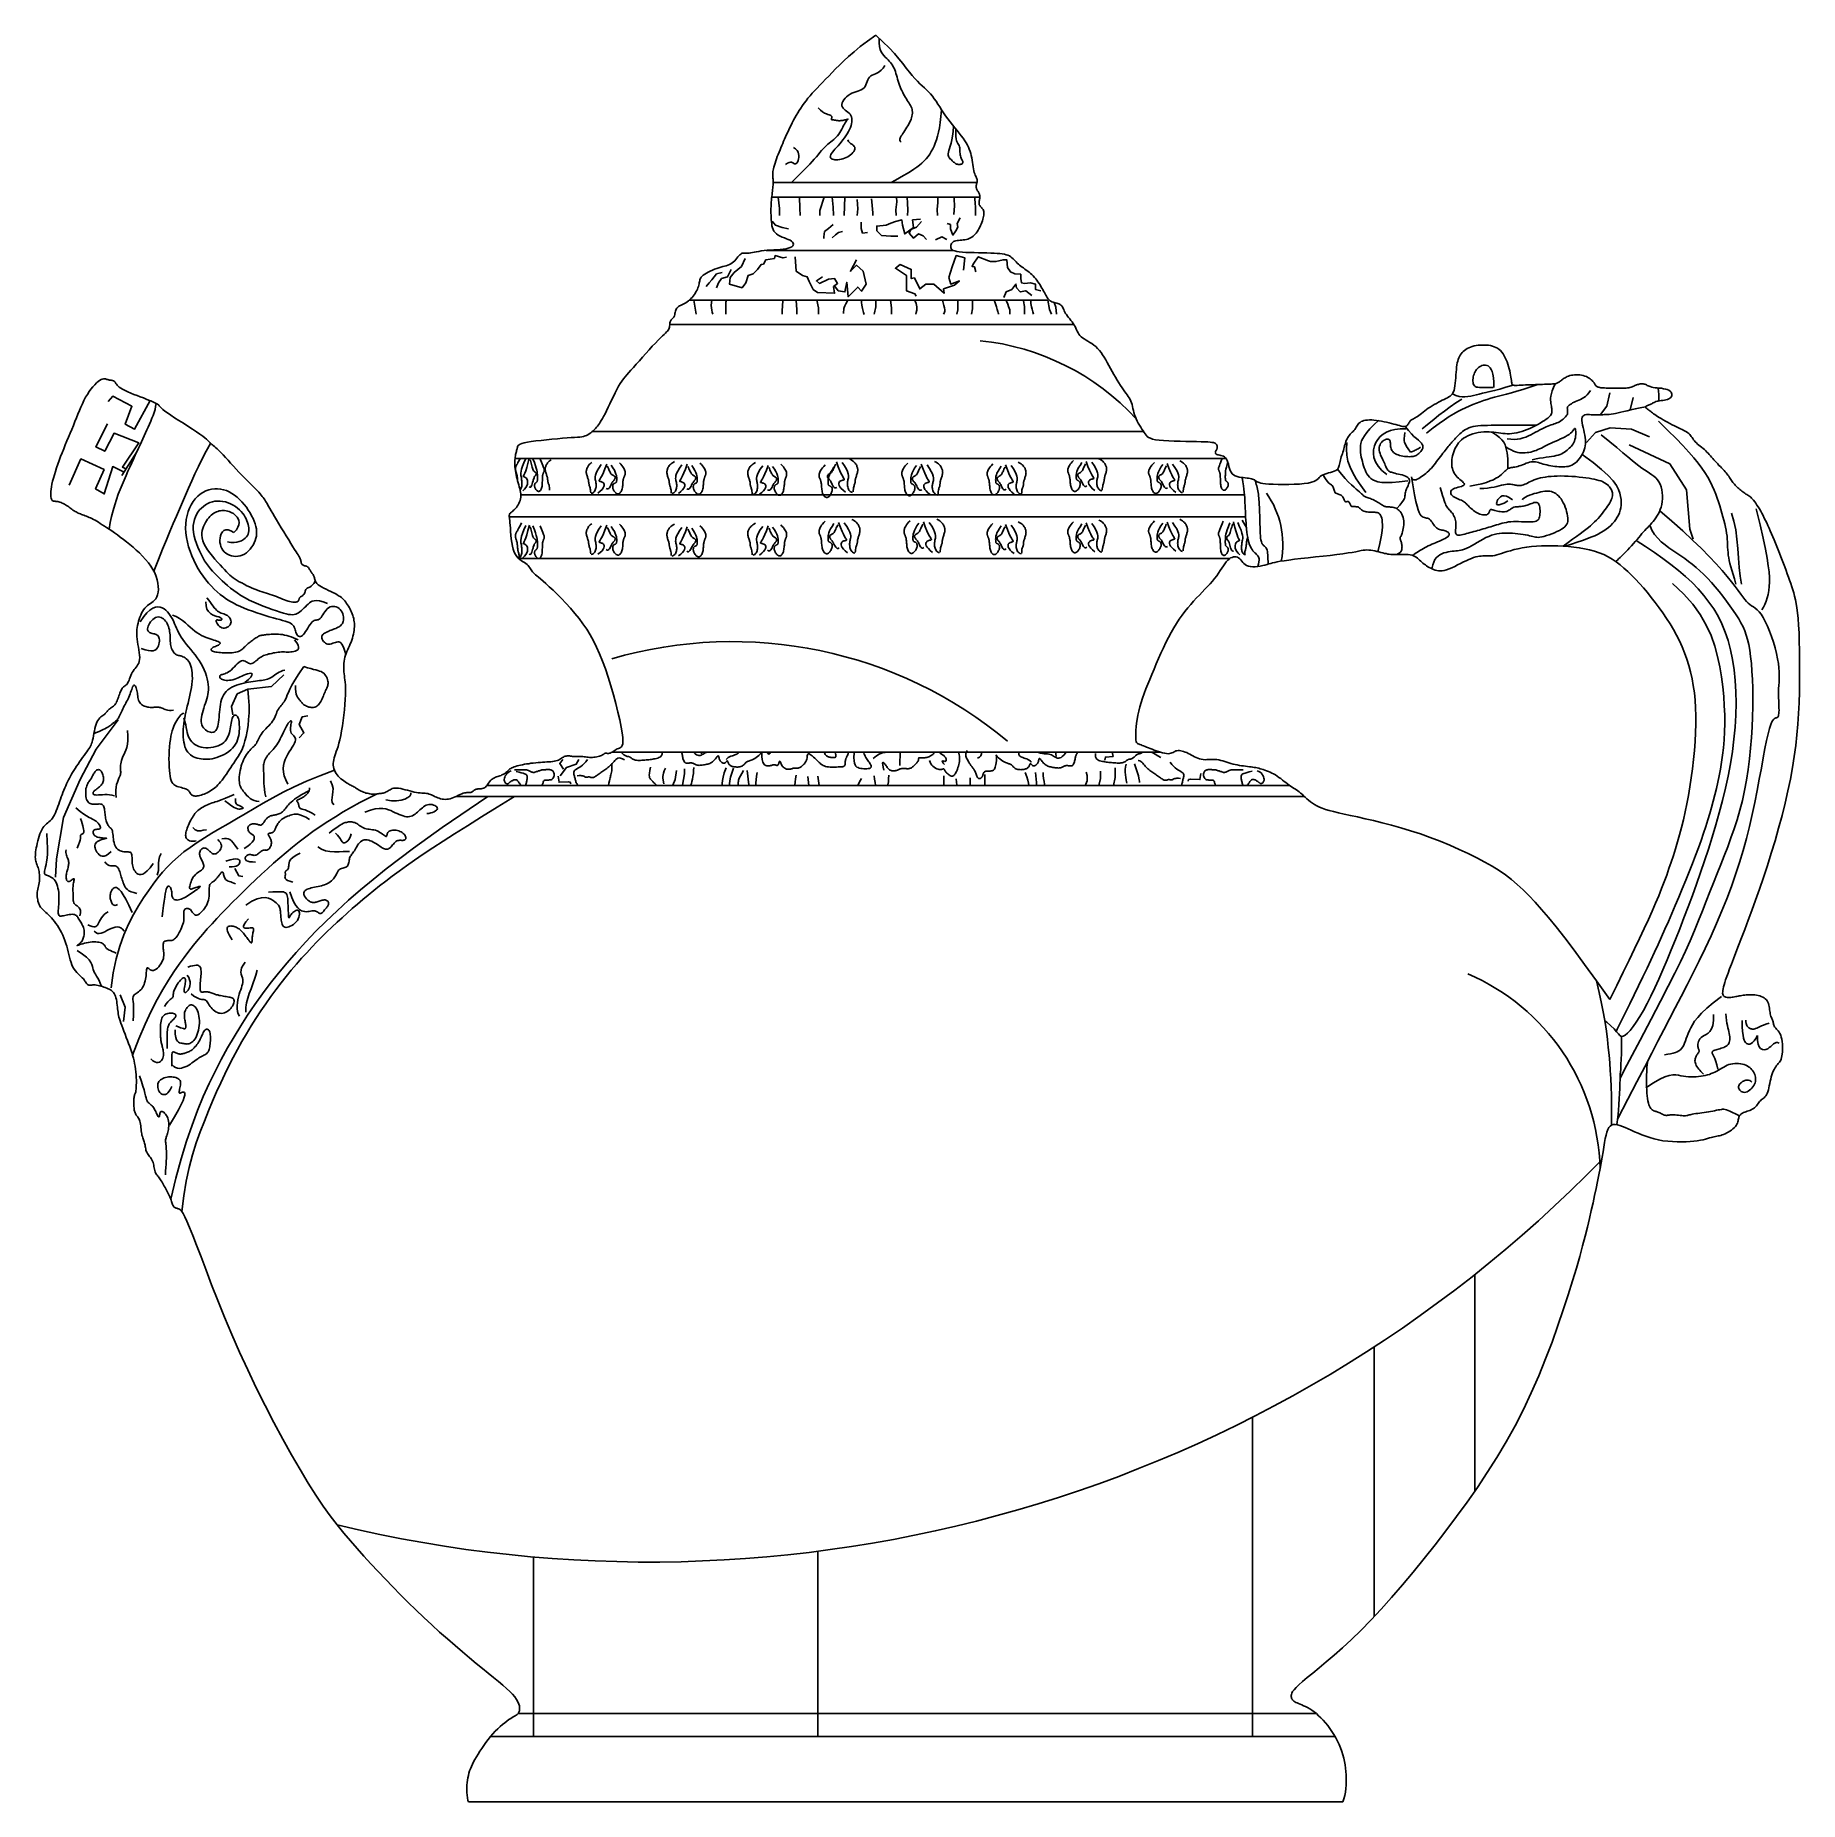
# Model space of a CAD drawing. Extents: x 162 to 353, y 208 to 399.
import ezdxf

# ---------------------------------------------------------------- set-up
doc = ezdxf.new("R2010")
doc.units = 0
doc.header["$LTSCALE"] = 10
doc.header["$MEASUREMENT"] = 0
for name, color, linetype in [('3', 3, 'CONTINUOUS'), ('4', 4, 'CONTINUOUS'), ('7', 7, 'CONTINUOUS'), ('BH', 3, 'CONTINUOUS')]:
    doc.layers.add(name, color=color, linetype=linetype)

msp = doc.modelspace()

# ---------------------------------------------------------------- linework, layer by layer
at = {"layer": '3'}
for p, q in [((263.94, 381.46), (241.46, 381.46)), ((230.43, 367.71), (274.09, 367.71)), ((171.22, 351.4), (172.85, 353.95)), ((214.34, 349.31), (292.53, 349.31)), ((213.05, 346.9), (292.66, 346.9))]:
    msp.add_line(p, q, dxfattribs=at)
for points in [[(253.07, 398.59), (253.05, 398.12), (253.08, 397.73), (253.16, 397.4), (253.27, 397.14), (253.41, 396.92), (253.56, 396.74), (253.72, 396.58), (253.88, 396.43), (254.02, 396.29), (254.15, 396.15), (254.28, 396), (254.39, 395.86), (254.49, 395.71), (254.58, 395.55), (254.66, 395.39), (254.74, 395.21), (254.81, 395.03), (254.87, 394.83), (254.93, 394.63), (254.99, 394.42), (255.05, 394.21), (255.11, 393.99), (255.17, 393.78), (255.24, 393.57), (255.32, 393.36), (255.41, 393.16), (255.5, 392.96), (255.6, 392.77), (255.7, 392.58), (255.8, 392.4), (255.9, 392.23), (256, 392.07), (256.1, 391.91), (256.2, 391.76), (256.29, 391.62), (256.37, 391.48), (256.45, 391.34), (256.52, 391.21), (256.57, 391.07), (256.61, 390.94), (256.64, 390.8), (256.65, 390.65), (256.65, 390.51), (256.63, 390.35), (256.6, 390.2), (256.56, 390.04), (256.5, 389.87), (256.43, 389.71), (256.35, 389.53), (256.26, 389.35), (256.16, 389.17), (256.05, 389), (255.94, 388.82), (255.83, 388.65), (255.73, 388.49), (255.62, 388.34), (255.53, 388.2), (255.44, 388.07), (255.37, 387.94), (255.32, 387.83), (255.3, 387.72), (255.3, 387.61), (255.34, 387.51), (255.42, 387.41)], [(253.66, 395.69), (253.48, 395.39), (253.28, 395.16), (253.07, 395), (252.86, 394.88), (252.66, 394.79), (252.47, 394.72), (252.29, 394.65), (252.14, 394.55), (252.02, 394.43), (251.92, 394.28), (251.84, 394.12), (251.77, 393.94), (251.7, 393.76), (251.62, 393.58), (251.53, 393.42), (251.42, 393.28), (251.28, 393.16), (251.11, 393.06), (250.93, 392.98), (250.74, 392.91), (250.53, 392.84), (250.32, 392.76), (250.11, 392.67), (249.91, 392.57), (249.72, 392.44), (249.54, 392.3), (249.38, 392.14), (249.25, 391.97), (249.14, 391.8), (249.07, 391.63), (249.03, 391.47), (249.03, 391.32), (249.08, 391.19), (249.16, 391.07), (249.27, 390.96), (249.39, 390.86), (249.53, 390.76), (249.67, 390.65), (249.8, 390.54), (249.91, 390.42), (250, 390.28), (250.06, 390.13), (250.1, 389.96), (250.12, 389.78), (250.11, 389.59), (250.08, 389.39), (250.02, 389.19), (249.95, 388.97), (249.85, 388.75), (249.73, 388.53), (249.6, 388.3), (249.45, 388.07), (249.3, 387.85), (249.13, 387.63), (248.96, 387.41), (248.79, 387.21), (248.61, 387.01), (248.44, 386.82), (248.28, 386.64), (248.14, 386.48), (248.01, 386.32), (247.9, 386.18), (247.83, 386.05), (247.78, 385.93), (247.77, 385.83), (247.79, 385.73), (247.84, 385.66), (247.92, 385.59), (248.02, 385.54), (248.14, 385.51), (248.28, 385.49), (248.44, 385.48), (248.6, 385.49), (248.77, 385.51), (248.95, 385.54), (249.13, 385.59), (249.31, 385.65), (249.49, 385.73), (249.66, 385.82), (249.82, 385.92), (249.97, 386.03), (250.1, 386.15), (250.22, 386.27), (250.31, 386.4), (250.38, 386.53), (250.43, 386.65), (250.44, 386.76), (250.42, 386.86), (250.37, 386.94), (250.3, 387.02), (250.2, 387.09), (250.09, 387.17), (249.97, 387.25), (249.86, 387.35), (249.76, 387.47), (249.68, 387.63)], [(243.57, 383.05), (243.86, 383.33), (244.15, 383.61), (244.45, 383.9), (244.74, 384.18), (245.02, 384.47), (245.3, 384.75), (245.57, 385.03), (245.82, 385.3), (246.05, 385.56), (246.27, 385.8), (246.47, 386.04), (246.66, 386.27), (246.84, 386.48), (247.01, 386.67), (247.18, 386.86), (247.35, 387.02), (247.51, 387.17), (247.67, 387.3), (247.83, 387.43), (247.98, 387.55), (248.14, 387.67), (248.28, 387.8), (248.42, 387.93), (248.56, 388.08), (248.68, 388.25), (248.8, 388.43), (248.91, 388.62), (249.02, 388.81), (249.12, 389), (249.21, 389.18), (249.3, 389.34), (249.38, 389.48), (249.46, 389.6), (249.53, 389.69), (249.59, 389.76), (249.64, 389.82), (249.67, 389.85), (249.68, 389.87), (249.68, 389.88), (249.65, 389.87), (249.6, 389.86), (249.53, 389.84), (249.45, 389.82), (249.35, 389.79), (249.24, 389.77), (249.13, 389.75), (249.01, 389.73), (248.9, 389.72), (248.8, 389.71), (248.7, 389.71), (248.6, 389.72), (248.51, 389.73), (248.43, 389.75), (248.35, 389.76), (248.28, 389.77), (248.21, 389.78), (248.14, 389.79), (248.08, 389.79), (248.03, 389.8), (247.98, 389.8), (247.95, 389.81), (247.92, 389.82), (247.9, 389.84), (247.89, 389.87), (247.9, 389.91), (247.91, 389.96), (247.93, 390.01), (247.94, 390.06), (247.94, 390.12), (247.93, 390.17), (247.9, 390.22), (247.84, 390.26), (247.76, 390.3), (247.65, 390.33), (247.51, 390.38), (247.35, 390.45), (247.16, 390.54), (246.95, 390.68), (246.73, 390.86), (246.48, 391.1)], [(254.36, 383.05), (254.82, 383.3), (255.26, 383.55), (255.68, 383.78), (256.07, 384.01), (256.44, 384.23), (256.79, 384.46), (257.11, 384.68), (257.4, 384.9), (257.67, 385.13), (257.92, 385.36), (258.14, 385.6), (258.34, 385.85), (258.52, 386.11), (258.69, 386.39), (258.84, 386.67), (258.99, 386.97), (259.12, 387.29), (259.24, 387.64), (259.36, 388.03), (259.47, 388.46), (259.56, 388.95), (259.65, 389.51), (259.73, 390.16), (259.8, 390.89)], [(261.1, 389.12), (261.06, 388.55), (260.99, 388.06), (260.91, 387.63), (260.82, 387.27), (260.74, 386.96), (260.65, 386.7), (260.59, 386.48), (260.54, 386.3), (260.52, 386.14), (260.52, 386), (260.55, 385.88), (260.59, 385.78), (260.65, 385.69), (260.71, 385.61), (260.79, 385.54), (260.86, 385.47), (260.94, 385.39), (261.02, 385.32), (261.1, 385.25), (261.18, 385.19), (261.26, 385.13), (261.34, 385.07), (261.43, 385.03), (261.52, 385), (261.61, 384.98), (261.71, 384.98), (261.8, 384.99), (261.88, 385), (261.96, 385.03), (262.02, 385.07), (262.06, 385.11), (262.09, 385.17), (262.09, 385.23), (262.08, 385.3), (262.05, 385.38), (262.01, 385.46), (261.97, 385.56), (261.92, 385.66), (261.88, 385.78), (261.84, 385.9), (261.82, 386.04), (261.81, 386.18), (261.79, 386.33), (261.79, 386.48), (261.77, 386.63), (261.76, 386.77), (261.73, 386.9), (261.69, 387.03), (261.63, 387.14), (261.57, 387.25), (261.5, 387.38), (261.43, 387.54), (261.38, 387.75), (261.34, 388.02), (261.33, 388.37), (261.35, 388.81)], [(243.8, 386.81), (244.02, 386.67), (244.18, 386.5), (244.29, 386.32), (244.35, 386.13), (244.38, 385.94), (244.38, 385.75), (244.35, 385.58), (244.32, 385.43), (244.27, 385.31), (244.21, 385.21), (244.16, 385.13), (244.09, 385.08), (244.03, 385.05), (243.97, 385.05), (243.9, 385.05), (243.85, 385.08), (243.79, 385.11), (243.73, 385.16), (243.66, 385.19), (243.58, 385.22), (243.47, 385.22), (243.33, 385.19), (243.15, 385.12), (242.92, 384.99)], [(242.28, 379.48), (242.3, 380.24), (242.13, 381.46)], [(244.44, 381.46), (244.47, 380.27), (244.51, 379.48)], [(247.1, 381.46), (246.63, 380.01), (246.63, 379.48)], [(248.12, 379.48), (248.12, 379.5), (248.09, 380.37), (247.96, 381.46)], [(249.27, 379.48), (249.33, 381.46)], [(250.69, 381.2), (250.74, 380.18), (250.67, 379.48)], [(252.36, 379.48), (252.38, 379.76), (252.25, 380.95), (252.24, 381.28)], [(254.89, 379.48), (254.87, 380.08), (254.97, 380.95), (254.94, 381.44)], [(256.11, 379.48), (256.16, 380.05), (256.13, 380.79), (256.1, 381.46)], [(259.36, 379.48), (259.33, 380.11), (259.4, 380.89), (259.38, 381.46)], [(261.11, 379.59), (261.21, 380.5), (261.17, 381.24), (261.17, 381.46)], [(263.46, 379.48), (263.47, 380.37), (263.43, 380.82), (263.4, 381.27), (263.41, 381.46)], [(243.27, 378.02), (242.59, 378.19), (241.84, 378.44), (241.5, 378.87)], [(248.07, 378.5), (247.57, 378.07), (247.15, 377.74), (247.06, 377.15), (247.06, 376.98)], [(251.78, 377.65), (251.27, 377.57), (251.11, 378.07), (251.11, 378.75)], [(257.51, 379.08), (256.67, 379), (256.75, 378.16), (255.82, 377.49), (255.57, 378.41), (255.49, 379), (254.81, 378.83), (254.31, 378.66), (253.8, 378.41), (252.79, 378.33), (252.79, 377.82), (253.3, 377.32), (254.31, 377.23), (255.07, 377.23)], [(257.62, 378.82), (257.09, 378.22), (256.49, 377.96), (256.29, 377.56), (256.76, 377.03), (257.29, 377.49), (257.82, 377.29), (258.16, 376.89)], [(261.82, 379.22), (261.49, 378.62), (261.55, 378.22), (261.35, 377.82), (261.02, 377.36), (260.75, 378.02), (260.75, 378.49), (260.42, 378.62)], [(249.08, 377.74), (248.66, 377.65), (248.32, 377.4), (247.99, 377.06)], [(259.16, 376.83), (259.82, 377.16), (260.36, 376.89)], [(238.58, 374.83), (238.19, 373.97), (237.4, 373.32), (236.94, 372.79), (236.87, 372.07), (238.25, 371.67), (238.65, 372.2), (238.91, 372.99), (239.44, 373.18), (239.9, 373.64), (240.29, 374.17), (240.55, 374.23), (240.82, 374.69), (241.74, 374.83), (241.8, 375.15), (242.66, 374.89), (243.05, 374.96)], [(246.93, 372.86), (246.27, 372.4), (246.6, 372.13), (247.59, 372.59), (248.24, 372.66), (248.57, 372.13), (248.11, 371.8), (248.24, 371.08), (246.4, 371.15), (245.94, 371.48), (245.48, 372.33), (245.29, 372.86), (244.76, 372.99), (244.1, 373.45), (243.97, 375.02)], [(250.61, 374.69), (249.95, 373.45), (250.61, 374.1), (251.33, 373.45), (251.66, 372.07), (251.14, 371.28), (250.74, 371.74), (249.69, 370.69), (249.56, 372.26), (249.36, 371.21), (248.64, 371.34), (248.24, 371.87)], [(262.18, 373.58), (262.31, 374.89), (261.39, 375.15), (260.93, 373.91), (260.6, 372.79), (260.8, 372.07), (261.72, 372.4), (261.2, 371.94), (260.01, 371.54), (260.08, 371.08), (258.96, 372.07), (258.11, 372.07), (257.45, 371.54), (256.86, 372.72), (256.53, 372.66), (256.53, 373.64), (255.34, 374.17), (254.82, 373.78), (256, 372.99), (256, 371.34), (256.92, 371.02), (257.05, 370.75)], [(270.53, 371.34), (269.94, 371.48), (269.94, 372.07), (269.41, 372.2), (268.76, 372.13), (268.43, 372.2), (268.36, 372.66), (268.36, 373.12), (267.7, 373.18), (267.24, 373.38), (266.91, 373.84), (266.85, 374.69), (266.45, 374.69), (265.99, 374.56), (265.67, 374.5), (265.07, 374.5), (264.88, 374.56), (263.76, 375.02), (263.23, 374.23), (263.1, 373.97), (263.36, 373.91), (263.5, 373.38)], [(236.08, 373.32), (235.49, 373.18), (234.96, 372.53), (234.7, 372.2), (234.37, 371.8)], [(237.07, 373.64), (236.67, 372.86), (236.02, 372.66), (235.69, 372.2), (235.49, 371.67)], [(233.04, 370.32), (233.29, 368.83)], [(234.97, 370.32), (234.94, 370.09), (234.91, 369.76), (234.93, 369.48), (234.97, 369.23), (235.02, 369.02), (235.08, 368.83)], [(236.53, 370.32), (236.51, 370.22), (236.5, 370.12), (236.5, 370.02), (236.5, 369.9), (236.5, 369.77), (236.5, 369.63), (236.5, 369.48), (236.5, 369.32), (236.5, 369.16), (236.5, 368.99), (236.5, 368.83)], [(242.67, 370.32), (242.65, 370.13), (242.62, 369.82), (242.6, 369.56), (242.59, 369.33), (242.58, 369.14), (242.58, 368.97), (242.58, 368.83)], [(244.07, 370.32), (244.15, 369.27), (244.15, 368.83)], [(246.31, 370.32), (246.51, 369.5), (246.51, 368.83)], [(249.68, 370.32), (249.61, 370.19), (249.46, 369.93), (249.35, 369.72), (249.28, 369.55), (249.24, 369.41), (249.22, 369.26), (249.21, 369.1), (249.21, 368.9)], [(251.13, 370.32), (251.16, 370.06), (251.19, 369.8), (251.22, 369.6), (251.24, 369.44), (251.28, 369.29), (251.32, 369.14), (251.37, 368.98), (251.44, 368.78)], [(252.69, 370.32), (252.69, 370.12), (252.69, 369.84), (252.68, 369.62), (252.67, 369.44), (252.64, 369.28), (252.6, 369.13), (252.55, 368.95), (252.51, 368.83)], [(254.29, 370.32), (254.38, 369.5), (254.38, 368.83)], [(256.92, 370.32), (256.96, 370.21), (257.04, 369.97), (257.1, 369.78), (257.12, 369.61), (257.13, 369.43), (257.11, 369.23), (257.06, 368.99), (257.03, 368.83)], [(259.91, 370.32), (260.05, 369.74), (260.11, 369.48), (260.14, 369.28), (260.15, 369.14), (260.13, 369.02), (260.08, 368.92), (260, 368.83)], [(261.57, 370.32), (261.57, 369.27), (261.46, 368.83)], [(263.15, 370.32), (263.15, 369.39), (263.03, 368.83)], [(265.49, 370.32), (265.59, 370.02), (265.73, 369.62), (265.82, 369.32), (265.89, 369.11), (265.93, 368.97), (265.95, 368.87), (265.95, 368.83)], [(269.54, 370.82), (268.89, 371.34), (268.3, 371.21), (267.9, 371.67), (267.84, 372.07), (267.38, 371.48), (266.78, 371.21), (266.52, 370.62)], [(266.77, 370.32), (266.82, 370.21), (266.95, 369.9), (267.05, 369.65), (267.12, 369.46), (267.16, 369.29), (267.18, 369.12), (267.19, 368.94), (267.19, 368.83)], [(268.66, 370.32), (268.67, 370.29), (268.7, 370.03), (268.73, 369.81), (268.75, 369.63), (268.76, 369.45), (268.76, 369.25), (268.77, 369.01), (268.77, 368.83)], [(269.44, 370.32), (269.44, 370.15), (269.46, 369.97), (269.48, 369.79), (269.52, 369.6), (269.58, 369.37), (269.66, 369.08), (269.73, 368.83)], [(271.67, 368.83), (271.46, 369.33), (271.3, 370.32)], [(272.23, 368.83), (272.14, 369.58), (271.98, 370.07)], [(319.41, 360.9), (319.02, 360.9), (318.69, 360.89), (318.4, 360.89), (318.14, 360.88), (317.93, 360.89), (317.75, 360.91), (317.6, 360.94), (317.48, 361), (317.39, 361.08), (317.31, 361.18), (317.26, 361.3), (317.23, 361.43), (317.21, 361.58), (317.21, 361.73), (317.23, 361.88), (317.25, 362.04), (317.29, 362.19), (317.34, 362.33), (317.39, 362.47), (317.46, 362.6), (317.54, 362.73), (317.62, 362.84), (317.72, 362.95), (317.83, 363.04), (317.94, 363.13), (318.06, 363.2), (318.19, 363.25), (318.32, 363.29), (318.46, 363.3), (318.59, 363.3), (318.73, 363.27), (318.86, 363.22), (318.98, 363.14), (319.1, 363.02), (319.21, 362.85), (319.3, 362.63), (319.38, 362.33), (319.44, 361.95), (319.48, 361.48), (319.49, 360.9)], [(312.21, 355.96), (312.92, 356.52), (313.56, 356.99), (314.14, 357.4), (314.66, 357.74), (315.15, 358.03), (315.59, 358.28), (316.01, 358.5), (316.42, 358.69), (316.82, 358.87), (317.21, 359.04), (317.6, 359.2), (317.99, 359.34), (318.38, 359.48), (318.77, 359.61), (319.16, 359.73), (319.56, 359.84), (319.97, 359.95), (320.4, 360.06), (320.86, 360.18), (321.38, 360.32), (321.95, 360.49), (322.61, 360.69), (323.37, 360.93), (324.23, 361.22)], [(313.69, 350.07), (313.84, 349.61), (313.95, 349.23), (314.05, 348.92), (314.12, 348.67), (314.19, 348.47), (314.25, 348.31), (314.31, 348.18), (314.37, 348.06), (314.43, 347.96), (314.51, 347.86), (314.58, 347.77), (314.67, 347.68), (314.75, 347.59), (314.83, 347.5), (314.92, 347.4), (315, 347.3), (315.07, 347.19), (315.14, 347.07), (315.21, 346.95), (315.27, 346.82), (315.31, 346.68), (315.35, 346.53), (315.38, 346.37), (315.39, 346.21), (315.39, 346.04), (315.38, 345.86), (315.36, 345.69), (315.35, 345.52), (315.34, 345.37), (315.35, 345.23), (315.37, 345.12), (315.42, 345.03), (315.49, 344.97), (315.58, 344.94), (315.7, 344.93), (315.84, 344.95), (315.99, 344.98), (316.16, 345.02), (316.34, 345.06), (316.52, 345.12), (316.72, 345.17), (316.91, 345.22), (317.11, 345.27), (317.31, 345.33), (317.52, 345.38), (317.72, 345.44), (317.93, 345.49), (318.13, 345.55), (318.34, 345.61), (318.54, 345.67), (318.74, 345.73), (318.95, 345.79), (319.15, 345.85), (319.35, 345.91), (319.56, 345.98), (319.76, 346.04), (319.97, 346.1), (320.17, 346.16), (320.39, 346.22), (320.61, 346.27), (320.84, 346.32), (321.08, 346.36), (321.33, 346.39), (321.6, 346.4), (321.87, 346.41), (322.16, 346.4), (322.46, 346.39), (322.75, 346.38), (323.02, 346.37), (323.29, 346.36), (323.53, 346.36), (323.74, 346.38), (323.92, 346.4), (324.06, 346.45), (324.18, 346.51), (324.27, 346.59), (324.34, 346.68), (324.39, 346.8), (324.43, 346.93), (324.45, 347.07), (324.47, 347.24), (324.48, 347.42), (324.48, 347.6), (324.47, 347.78), (324.44, 347.95), (324.41, 348.11), (324.36, 348.24), (324.3, 348.35), (324.22, 348.42), (324.14, 348.46), (324.04, 348.48), (323.93, 348.47), (323.81, 348.45), (323.69, 348.41), (323.57, 348.37), (323.44, 348.32), (323.32, 348.27), (323.19, 348.23), (323.07, 348.19), (322.94, 348.15), (322.82, 348.11), (322.69, 348.08), (322.57, 348.06), (322.45, 348.04), (322.33, 348.03), (322.21, 348.02), (322.1, 348.01), (321.98, 348), (321.87, 347.99), (321.77, 347.98), (321.66, 347.95), (321.57, 347.91), (321.47, 347.87), (321.39, 347.81), (321.3, 347.75), (321.2, 347.68), (321.11, 347.62), (321.01, 347.56), (320.89, 347.51), (320.77, 347.48), (320.63, 347.46), (320.48, 347.46), (320.33, 347.47), (320.17, 347.49), (320.01, 347.51), (319.86, 347.54), (319.72, 347.57), (319.59, 347.61), (319.48, 347.64), (319.38, 347.66), (319.3, 347.68), (319.23, 347.7), (319.17, 347.7), (319.13, 347.7), (319.09, 347.68), (319.06, 347.65), (319.04, 347.61), (319.02, 347.55), (319, 347.49), (318.97, 347.42), (318.95, 347.36), (318.91, 347.29), (318.86, 347.23), (318.79, 347.19), (318.71, 347.15), (318.61, 347.13), (318.5, 347.12), (318.38, 347.12), (318.25, 347.14), (318.11, 347.17), (317.97, 347.21), (317.83, 347.27), (317.69, 347.34), (317.55, 347.42), (317.41, 347.51), (317.28, 347.6), (317.16, 347.7), (317.04, 347.8), (316.93, 347.9), (316.83, 348), (316.74, 348.09), (316.66, 348.18), (316.58, 348.26), (316.5, 348.34), (316.42, 348.42), (316.32, 348.49), (316.22, 348.56), (316.1, 348.63), (315.97, 348.7), (315.82, 348.76), (315.67, 348.83), (315.51, 348.9), (315.36, 348.97), (315.22, 349.05), (315.09, 349.13), (314.98, 349.22), (314.9, 349.31), (314.85, 349.4), (314.82, 349.5), (314.82, 349.6), (314.85, 349.7), (314.91, 349.79), (315, 349.87), (315.12, 349.94), (315.27, 350.01), (315.44, 350.06), (315.62, 350.11), (315.8, 350.15), (315.97, 350.2), (316.11, 350.25), (316.22, 350.3), (316.29, 350.36), (316.3, 350.44), (316.26, 350.52), (316.18, 350.62), (316.08, 350.72), (315.95, 350.84), (315.81, 350.96), (315.67, 351.08), (315.53, 351.22), (315.4, 351.36), (315.3, 351.5), (315.2, 351.65), (315.12, 351.81), (315.05, 351.97), (315, 352.14), (314.96, 352.32), (314.94, 352.51), (314.93, 352.7), (314.94, 352.9), (314.96, 353.1), (314.99, 353.31), (315.03, 353.52), (315.09, 353.73), (315.16, 353.94), (315.23, 354.14), (315.32, 354.35), (315.43, 354.54), (315.54, 354.73), (315.68, 354.92), (315.83, 355.09), (316, 355.25), (316.19, 355.4), (316.41, 355.54), (316.66, 355.67), (316.92, 355.78), (317.2, 355.87), (317.49, 355.95), (317.79, 356.01), (318.09, 356.06), (318.39, 356.09), (318.68, 356.1), (318.96, 356.1), (319.22, 356.08), (319.48, 356.06), (319.73, 356.03), (319.98, 355.99), (320.22, 355.96), (320.46, 355.93), (320.7, 355.91), (320.94, 355.9), (321.19, 355.9), (321.44, 355.92), (321.69, 355.95), (321.96, 355.99), (322.23, 356.05), (322.5, 356.13), (322.79, 356.23), (323.08, 356.34), (323.38, 356.47), (323.67, 356.61), (323.96, 356.75), (324.24, 356.9), (324.5, 357.05), (324.74, 357.2), (324.96, 357.33), (325.14, 357.46), (325.3, 357.58), (325.42, 357.68), (325.53, 357.79), (325.61, 357.88), (325.67, 357.98), (325.71, 358.08), (325.74, 358.17), (325.76, 358.28), (325.76, 358.38), (325.75, 358.49), (325.74, 358.61), (325.72, 358.74), (325.7, 358.88), (325.67, 359.02), (325.65, 359.17), (325.63, 359.34), (325.62, 359.52), (325.62, 359.73), (325.65, 359.96), (325.7, 360.23), (325.8, 360.54), (325.93, 360.89), (326.12, 361.3)], [(315, 360.22), (315.37, 360.04), (315.72, 359.93), (316.05, 359.88), (316.36, 359.87), (316.67, 359.9), (316.98, 359.96), (317.28, 360.03), (317.59, 360.11), (317.91, 360.18), (318.25, 360.26), (318.63, 360.34), (319.06, 360.44), (319.56, 360.56), (320.13, 360.72), (320.79, 360.91), (321.56, 361.15)], [(174.26, 359.47), (172.6, 356.4), (171.58, 356.92), (172.3, 358.86), (170.24, 359.95), (169.73, 359.36)], [(316.89, 350.24), (317.59, 350.37), (318.18, 350.5), (318.68, 350.64), (319.09, 350.79), (319.43, 350.93), (319.71, 351.08), (319.94, 351.22), (320.14, 351.36), (320.3, 351.49), (320.45, 351.62), (320.57, 351.74), (320.68, 351.85), (320.78, 351.94), (320.88, 352.03), (320.97, 352.1), (321.06, 352.16), (321.16, 352.19), (321.26, 352.22), (321.37, 352.24), (321.49, 352.25), (321.62, 352.27), (321.75, 352.29), (321.9, 352.31), (322.06, 352.35), (322.23, 352.41), (322.4, 352.47), (322.59, 352.55), (322.78, 352.62), (322.96, 352.7), (323.15, 352.76), (323.34, 352.82), (323.51, 352.86), (323.68, 352.87), (323.85, 352.87), (324, 352.85), (324.16, 352.81), (324.32, 352.77), (324.48, 352.72), (324.65, 352.67), (324.83, 352.62), (325.02, 352.57), (325.22, 352.52), (325.43, 352.47), (325.64, 352.43), (325.86, 352.4), (326.08, 352.37), (326.3, 352.34), (326.51, 352.32), (326.73, 352.31), (326.93, 352.31), (327.14, 352.32), (327.34, 352.34), (327.53, 352.37), (327.72, 352.42), (327.9, 352.5), (328.08, 352.59), (328.25, 352.71), (328.41, 352.84), (328.57, 353), (328.71, 353.17), (328.84, 353.35), (328.96, 353.54), (329.07, 353.74), (329.16, 353.95), (329.24, 354.15), (329.3, 354.36), (329.34, 354.57), (329.37, 354.79), (329.38, 355.02), (329.37, 355.25), (329.35, 355.5), (329.31, 355.75), (329.26, 356.02), (329.2, 356.29), (329.13, 356.57), (329.07, 356.83), (329.02, 357.08), (328.99, 357.31), (328.99, 357.51), (329.02, 357.67), (329.09, 357.79), (329.2, 357.87), (329.33, 357.93), (329.49, 357.96), (329.65, 357.96), (329.83, 357.96), (329.99, 357.95), (330.15, 357.94), (330.3, 357.93), (330.43, 357.92), (330.55, 357.92), (330.67, 357.93), (330.78, 357.93), (330.89, 357.94), (331.01, 357.94), (331.14, 357.95), (331.27, 357.95), (331.42, 357.96), (331.59, 357.97), (331.76, 357.98), (331.96, 357.99), (332.17, 358.02), (332.4, 358.05), (332.64, 358.09), (332.91, 358.14), (333.2, 358.21), (333.52, 358.28), (333.89, 358.37), (334.3, 358.47), (334.76, 358.57), (335.29, 358.69), (335.88, 358.81)], [(320.92, 355.36), (321.32, 355.29), (321.68, 355.27), (322.02, 355.29), (322.34, 355.35), (322.65, 355.44), (322.93, 355.54), (323.21, 355.66), (323.47, 355.79), (323.73, 355.93), (323.99, 356.06), (324.23, 356.19), (324.47, 356.31), (324.7, 356.43), (324.92, 356.53), (325.13, 356.63), (325.32, 356.72), (325.5, 356.79), (325.68, 356.85), (325.84, 356.91), (325.99, 356.96), (326.14, 357.01), (326.28, 357.06), (326.43, 357.12), (326.57, 357.19), (326.71, 357.28), (326.85, 357.38), (326.98, 357.48), (327.11, 357.6), (327.22, 357.71), (327.31, 357.83), (327.39, 357.95), (327.44, 358.06), (327.46, 358.17), (327.46, 358.27), (327.46, 358.37), (327.44, 358.46), (327.43, 358.55), (327.42, 358.63), (327.43, 358.72), (327.46, 358.8), (327.53, 358.89), (327.61, 358.97), (327.73, 359.05), (327.86, 359.14), (328, 359.22), (328.16, 359.3), (328.32, 359.37), (328.49, 359.45), (328.67, 359.52), (328.84, 359.6), (329.01, 359.69), (329.19, 359.8), (329.37, 359.93), (329.55, 360.1), (329.73, 360.31), (329.92, 360.57)], [(331.01, 357.96), (331.68, 358.89), (332.02, 360.32)], [(334.2, 358.47), (334.54, 359.81), (334.54, 359.81)], [(169.67, 356.97), (168.39, 354.49), (169.36, 354.01), (170.38, 355.95), (173.04, 354.91), (171.28, 352.29), (171.57, 352.15)], [(307.06, 357.37), (306.51, 356.85), (306.08, 356.41), (305.75, 356.02), (305.49, 355.68), (305.31, 355.38), (305.19, 355.11), (305.12, 354.85), (305.08, 354.61), (305.06, 354.36), (305.06, 354.12), (305.08, 353.87), (305.12, 353.63), (305.16, 353.38), (305.21, 353.14), (305.28, 352.9), (305.34, 352.67), (305.41, 352.44), (305.48, 352.21), (305.57, 351.99), (305.66, 351.78), (305.77, 351.58), (305.89, 351.39), (306.04, 351.22), (306.2, 351.06), (306.4, 350.91), (306.65, 350.79), (306.96, 350.7), (307.36, 350.64), (307.86, 350.61), (308.49, 350.63), (309.26, 350.7), (310.2, 350.82)], [(337.27, 357.25), (338.29, 356.26), (339.17, 355.39), (339.92, 354.61), (340.56, 353.91), (341.11, 353.29), (341.57, 352.72), (341.96, 352.19), (342.3, 351.69), (342.6, 351.2), (342.85, 350.73), (343.08, 350.27), (343.28, 349.81), (343.46, 349.37), (343.61, 348.94), (343.76, 348.52), (343.89, 348.11), (344.01, 347.7), (344.13, 347.31), (344.24, 346.92), (344.35, 346.54), (344.44, 346.17), (344.52, 345.81), (344.58, 345.47), (344.64, 345.14), (344.68, 344.82), (344.7, 344.51), (344.72, 344.21), (344.74, 343.92), (344.75, 343.63), (344.77, 343.35), (344.79, 343.06), (344.82, 342.78), (344.86, 342.49), (344.92, 342.2), (345, 341.88), (345.09, 341.53), (345.2, 341.14), (345.33, 340.7), (345.48, 340.21), (345.65, 339.66)], [(305.65, 349.55), (305.1, 350.31), (304.62, 351.01), (304.24, 351.67), (303.94, 352.3), (303.72, 352.93), (303.59, 353.57), (303.55, 354.24), (303.58, 354.96)], [(307.93, 351.49), (307.38, 351.94), (306.97, 352.4), (306.69, 352.86), (306.52, 353.31), (306.46, 353.75), (306.49, 354.17), (306.58, 354.57), (306.74, 354.94), (306.95, 355.28), (307.2, 355.59), (307.51, 355.85), (307.87, 356.07), (308.3, 356.24), (308.8, 356.36), (309.36, 356.42), (310, 356.43)], [(309.94, 356.65), (310.27, 356.24), (310.57, 355.9), (310.85, 355.61), (311.11, 355.38), (311.33, 355.19), (311.51, 355.03), (311.65, 354.88), (311.75, 354.74), (311.81, 354.61), (311.82, 354.47), (311.8, 354.33), (311.74, 354.2), (311.67, 354.07), (311.58, 353.96), (311.48, 353.85), (311.38, 353.75), (311.28, 353.67), (311.19, 353.6), (311.09, 353.54), (310.99, 353.5), (310.88, 353.46), (310.77, 353.44), (310.64, 353.42), (310.5, 353.42), (310.35, 353.41), (310.18, 353.42), (310, 353.43), (309.83, 353.45), (309.65, 353.47), (309.47, 353.51), (309.3, 353.55), (309.14, 353.6), (309, 353.65), (308.86, 353.72), (308.75, 353.79), (308.65, 353.87), (308.56, 353.96), (308.49, 354.05), (308.43, 354.16), (308.38, 354.27), (308.35, 354.39), (308.33, 354.51), (308.32, 354.64), (308.31, 354.76), (308.31, 354.88), (308.29, 354.99), (308.27, 355.08), (308.24, 355.16), (308.2, 355.23), (308.14, 355.28), (308.08, 355.3), (308, 355.32), (307.91, 355.31), (307.82, 355.29), (307.73, 355.25), (307.63, 355.19), (307.53, 355.12), (307.43, 355.04), (307.34, 354.94), (307.25, 354.83), (307.18, 354.7), (307.13, 354.57), (307.09, 354.42), (307.08, 354.27), (307.09, 354.11), (307.13, 353.94), (307.18, 353.77), (307.25, 353.6), (307.32, 353.42), (307.4, 353.25), (307.48, 353.09), (307.56, 352.93), (307.63, 352.77), (307.69, 352.63), (307.75, 352.49), (307.8, 352.37), (307.86, 352.25), (307.91, 352.15), (307.96, 352.05), (308.02, 351.97), (308.08, 351.91), (308.15, 351.85), (308.22, 351.8), (308.31, 351.76), (308.41, 351.73), (308.52, 351.69), (308.65, 351.66), (308.8, 351.62), (308.98, 351.58), (309.17, 351.54), (309.36, 351.49), (309.56, 351.44), (309.74, 351.38), (309.92, 351.31), (310.07, 351.24), (310.19, 351.16), (310.28, 351.07), (310.33, 350.98), (310.36, 350.88), (310.36, 350.77), (310.35, 350.66), (310.31, 350.55), (310.27, 350.43), (310.22, 350.31), (310.17, 350.19), (310.11, 350.07), (310.06, 349.94), (310.01, 349.82), (309.97, 349.71), (309.93, 349.59), (309.9, 349.48), (309.89, 349.38), (309.89, 349.28), (309.88, 349.17), (309.86, 349.05), (309.81, 348.9), (309.71, 348.71), (309.55, 348.47), (309.31, 348.17), (308.99, 347.8)], [(309.87, 356.03), (309.82, 355.67), (309.8, 355.39), (309.8, 355.17), (309.84, 354.96), (309.92, 354.76), (310.04, 354.53), (310.23, 354.25), (310.47, 353.89)], [(310.58, 351.25), (310.63, 351.08), (310.71, 350.97), (310.81, 350.91), (310.93, 350.9), (311.07, 350.93), (311.21, 350.98), (311.37, 351.06), (311.52, 351.16), (311.68, 351.26), (311.83, 351.37), (311.99, 351.48), (312.14, 351.61), (312.29, 351.74), (312.44, 351.88), (312.58, 352.03), (312.73, 352.19), (312.88, 352.36), (313.02, 352.53), (313.16, 352.71), (313.3, 352.89), (313.44, 353.08), (313.58, 353.26), (313.71, 353.44), (313.85, 353.61), (313.97, 353.78), (314.1, 353.94), (314.22, 354.09), (314.34, 354.24), (314.45, 354.38), (314.56, 354.51), (314.67, 354.64), (314.77, 354.76), (314.87, 354.87), (314.96, 354.98), (315.06, 355.09), (315.15, 355.19), (315.25, 355.3), (315.35, 355.41), (315.45, 355.51), (315.56, 355.63), (315.68, 355.75), (315.8, 355.87), (315.94, 356), (316.08, 356.12), (316.24, 356.23), (316.41, 356.34), (316.59, 356.44), (316.79, 356.53), (317, 356.6), (317.23, 356.66), (317.49, 356.71), (317.76, 356.74), (318.07, 356.77), (318.41, 356.79), (318.78, 356.8), (319.19, 356.81), (319.64, 356.82), (320.13, 356.82), (320.67, 356.83), (321.25, 356.83), (321.88, 356.83), (322.57, 356.83), (323.31, 356.83), (324.11, 356.83)], [(321, 352.12), (321, 352.24), (321.01, 352.41), (321, 352.64), (320.99, 352.9), (320.98, 353.2), (320.95, 353.5), (320.91, 353.82), (320.86, 354.13), (320.79, 354.42), (320.69, 354.7), (320.55, 354.97), (320.36, 355.23), (320.1, 355.49), (319.77, 355.75), (319.35, 356.01), (319.21, 356.08)], [(320.77, 354.47), (321.04, 354.31), (321.34, 354.15), (321.6, 354.02), (321.84, 353.94), (322.06, 353.88), (322.26, 353.84), (322.46, 353.82), (322.66, 353.82), (322.87, 353.83), (323.07, 353.85), (323.27, 353.88), (323.47, 353.92), (323.67, 353.97), (323.87, 354.03), (324.06, 354.1), (324.25, 354.18), (324.43, 354.26), (324.62, 354.35), (324.81, 354.45), (325, 354.55), (325.21, 354.65), (325.42, 354.76), (325.66, 354.87), (325.91, 354.98), (326.17, 355.09), (326.44, 355.21), (326.7, 355.33), (326.96, 355.45), (327.2, 355.57), (327.42, 355.69), (327.62, 355.82), (327.78, 355.95), (327.91, 356.08), (328.02, 356.2), (328.1, 356.31), (328.16, 356.39), (328.21, 356.45), (328.25, 356.47), (328.28, 356.45), (328.3, 356.39), (328.32, 356.28), (328.33, 356.15), (328.34, 355.99), (328.33, 355.81), (328.32, 355.63), (328.29, 355.44), (328.25, 355.26), (328.2, 355.1), (328.13, 354.94), (328.05, 354.8), (327.96, 354.67), (327.86, 354.55), (327.75, 354.43), (327.64, 354.32), (327.52, 354.21), (327.4, 354.11), (327.27, 354.01), (327.13, 353.91), (326.98, 353.82), (326.82, 353.74), (326.64, 353.66), (326.45, 353.59), (326.23, 353.53), (325.99, 353.48), (325.73, 353.44), (325.45, 353.4), (325.14, 353.35), (324.8, 353.3), (324.43, 353.25), (324.04, 353.18), (323.61, 353.09)], [(329.5, 354.94), (330.47, 356.03), (332.05, 356.52), (334.36, 356.4), (336.3, 355.55)], [(331.08, 355.79), (332, 355.03), (332.78, 354.39), (333.43, 353.84), (333.97, 353.39), (334.43, 353), (334.81, 352.69), (335.15, 352.42), (335.46, 352.19), (335.76, 351.99), (336.04, 351.81), (336.3, 351.64), (336.55, 351.47), (336.78, 351.3), (336.99, 351.12), (337.17, 350.92), (337.33, 350.7), (337.46, 350.44), (337.57, 350.15), (337.64, 349.85), (337.69, 349.53), (337.71, 349.2), (337.71, 348.87), (337.69, 348.56), (337.64, 348.25), (337.56, 347.96), (337.47, 347.7), (337.37, 347.45), (337.24, 347.22), (337.11, 347), (336.97, 346.8), (336.83, 346.61), (336.69, 346.43), (336.54, 346.26), (336.4, 346.1), (336.26, 345.94), (336.11, 345.78), (335.96, 345.62), (335.81, 345.45), (335.65, 345.28), (335.49, 345.1), (335.32, 344.9), (335.14, 344.69), (334.96, 344.48), (334.77, 344.26), (334.57, 344.03), (334.37, 343.8), (334.16, 343.57), (333.95, 343.35), (333.74, 343.13), (333.53, 342.92), (333.33, 342.72), (333.14, 342.54), (332.97, 342.38), (332.83, 342.25), (332.72, 342.15), (332.65, 342.09)], [(165.54, 350.34), (166.8, 353.17), (169.29, 352.02), (168.38, 349.94), (169.31, 349.4), (170.24, 352.35), (171.4, 351.78)], [(214.29, 353.28), (214.29, 353.27), (214.18, 353.07), (214.09, 352.9), (214.01, 352.77), (213.96, 352.66), (213.91, 352.58), (213.87, 352.5), (213.84, 352.44), (213.81, 352.38), (213.79, 352.32), (213.77, 352.26), (213.76, 352.2), (213.75, 352.14), (213.75, 352.08), (213.76, 352.01), (213.76, 351.95), (213.78, 351.88), (213.8, 351.8), (213.82, 351.72), (213.85, 351.64), (213.87, 351.56), (213.9, 351.47), (213.92, 351.38), (213.94, 351.29), (213.95, 351.19), (213.96, 351.1), (213.97, 351), (213.98, 350.9), (213.99, 350.81), (213.99, 350.75)], [(214.86, 353.23), (214.66, 352.76), (214.51, 352.38), (214.41, 352.08), (214.36, 351.84), (214.33, 351.65), (214.33, 351.5), (214.34, 351.37), (214.36, 351.26), (214.39, 351.15), (214.4, 351.03), (214.42, 350.92), (214.43, 350.81), (214.44, 350.69), (214.45, 350.58), (214.45, 350.47), (214.44, 350.35), (214.43, 350.24), (214.4, 350.14), (214.37, 350.03), (214.33, 349.94), (214.28, 349.86), (214.25, 349.83)], [(215.25, 353.24), (215.1, 352.69), (214.97, 352.23), (214.86, 351.89), (214.76, 351.65), (214.69, 351.49), (214.64, 351.39), (214.6, 351.33), (214.6, 351.3), (214.61, 351.28), (214.64, 351.26), (214.69, 351.24), (214.75, 351.22), (214.81, 351.19), (214.88, 351.14), (214.94, 351.08), (214.99, 350.99), (215.04, 350.88), (215.07, 350.75), (215.07, 350.6), (215.05, 350.44), (214.99, 350.27), (214.89, 350.09), (214.74, 349.92), (214.54, 349.74)], [(215.24, 350.15), (215.33, 350.12), (215.4, 350.14), (215.46, 350.22), (215.52, 350.34), (215.56, 350.48), (215.61, 350.64), (215.65, 350.79), (215.68, 350.93), (215.72, 351.04), (215.76, 351.14), (215.79, 351.21), (215.82, 351.26), (215.86, 351.31), (215.89, 351.34), (215.91, 351.37), (215.93, 351.4), (215.95, 351.44), (215.97, 351.48), (215.98, 351.51), (215.98, 351.55), (215.98, 351.59), (215.98, 351.63), (215.96, 351.66), (215.94, 351.69), (215.91, 351.72), (215.88, 351.74), (215.84, 351.76), (215.8, 351.8), (215.76, 351.84), (215.71, 351.89), (215.67, 351.96), (215.63, 352.05), (215.59, 352.16), (215.55, 352.29), (215.52, 352.44), (215.48, 352.58), (215.44, 352.73), (215.4, 352.86), (215.36, 352.99), (215.3, 353.09)], [(215.64, 353.19), (215.8, 352.78), (215.92, 352.44), (216, 352.17), (216.06, 351.95), (216.09, 351.77), (216.11, 351.63), (216.12, 351.5), (216.12, 351.4), (216.12, 351.29), (216.13, 351.2), (216.13, 351.1), (216.13, 351.01), (216.12, 350.93), (216.12, 350.86), (216.1, 350.8), (216.09, 350.74), (216.07, 350.7), (216.04, 350.66), (216.01, 350.63), (215.98, 350.61), (215.95, 350.59), (215.92, 350.56), (215.89, 350.54), (215.86, 350.51), (215.84, 350.47), (215.83, 350.43), (215.81, 350.38), (215.81, 350.33), (215.81, 350.27), (215.82, 350.21), (215.83, 350.15), (215.86, 350.08), (215.89, 350.01), (215.92, 349.94), (215.97, 349.87), (216.02, 349.81), (216.07, 349.76), (216.12, 349.71), (216.18, 349.68), (216.24, 349.67), (216.29, 349.66), (216.35, 349.68), (216.4, 349.71), (216.45, 349.76), (216.5, 349.83), (216.54, 349.91), (216.57, 350), (216.6, 350.11), (216.62, 350.24), (216.64, 350.37), (216.65, 350.52), (216.65, 350.66), (216.66, 350.8), (216.66, 350.94), (216.67, 351.07), (216.67, 351.19), (216.68, 351.29), (216.69, 351.37), (216.7, 351.45), (216.72, 351.51), (216.73, 351.56), (216.75, 351.61), (216.77, 351.66), (216.79, 351.7), (216.8, 351.74), (216.82, 351.78), (216.84, 351.83), (216.85, 351.87), (216.86, 351.92), (216.86, 351.98), (216.86, 352.03), (216.85, 352.1), (216.83, 352.17), (216.8, 352.25), (216.76, 352.35), (216.71, 352.48), (216.65, 352.64), (216.57, 352.84), (216.47, 353.08), (216.43, 353.18)], [(217.61, 353.07), (217.5, 353), (217.39, 352.92), (217.3, 352.83), (217.23, 352.74), (217.17, 352.66), (217.12, 352.58), (217.08, 352.5), (217.05, 352.42), (217.02, 352.34), (217, 352.27), (216.98, 352.2), (216.97, 352.12), (216.97, 352.04), (216.98, 351.96), (216.99, 351.88), (217, 351.79), (217.03, 351.7), (217.06, 351.61), (217.09, 351.51), (217.12, 351.42), (217.15, 351.33), (217.17, 351.25), (217.2, 351.16), (217.21, 351.09), (217.22, 351.02), (217.23, 350.95), (217.24, 350.89), (217.24, 350.83), (217.25, 350.77), (217.26, 350.71), (217.28, 350.64), (217.3, 350.57), (217.32, 350.5), (217.35, 350.42), (217.38, 350.33), (217.4, 350.22), (217.43, 350.09), (217.44, 349.95), (217.44, 349.78)], [(249.87, 353.17), (250.04, 353.08), (250.19, 352.98), (250.3, 352.89), (250.4, 352.8), (250.48, 352.71), (250.54, 352.62), (250.59, 352.53), (250.63, 352.45), (250.66, 352.37), (250.69, 352.29), (250.71, 352.21), (250.73, 352.13), (250.74, 352.05), (250.74, 351.97), (250.74, 351.89), (250.73, 351.8), (250.71, 351.71), (250.68, 351.61), (250.65, 351.52), (250.62, 351.42), (250.59, 351.32), (250.56, 351.23), (250.53, 351.14), (250.51, 351.05), (250.49, 350.97), (250.48, 350.9), (250.47, 350.83), (250.46, 350.76), (250.46, 350.7), (250.45, 350.63), (250.44, 350.57), (250.42, 350.5), (250.4, 350.43), (250.37, 350.35), (250.34, 350.27), (250.31, 350.17), (250.29, 350.06), (250.27, 349.93), (250.25, 349.77), (250.25, 349.6)], [(276.81, 353.19), (276.97, 353.1), (277.11, 353.01), (277.22, 352.93), (277.31, 352.84), (277.38, 352.75), (277.44, 352.67), (277.49, 352.59), (277.53, 352.51), (277.56, 352.43), (277.59, 352.35), (277.61, 352.28), (277.63, 352.21), (277.64, 352.13), (277.64, 352.05), (277.63, 351.97), (277.62, 351.89), (277.6, 351.8), (277.58, 351.71), (277.55, 351.62), (277.52, 351.52), (277.49, 351.43), (277.46, 351.34), (277.44, 351.25), (277.41, 351.17), (277.4, 351.1), (277.39, 351.03), (277.38, 350.96), (277.37, 350.9), (277.37, 350.84), (277.36, 350.78), (277.35, 350.72), (277.33, 350.65), (277.31, 350.58), (277.29, 350.51), (277.26, 350.43), (277.23, 350.33), (277.21, 350.23), (277.18, 350.1), (277.17, 349.96), (277.16, 349.79)], [(290.75, 352.77), (290.68, 352.56), (290.59, 352.29), (290.53, 352.07), (290.5, 351.89), (290.48, 351.75), (290.47, 351.63), (290.47, 351.52), (290.47, 351.42), (290.46, 351.32), (290.46, 351.23), (290.46, 351.14), (290.47, 351.06), (290.47, 350.99), (290.49, 350.92), (290.5, 350.87), (290.52, 350.82), (290.55, 350.79), (290.58, 350.76), (290.61, 350.74), (290.64, 350.71), (290.67, 350.69), (290.7, 350.66), (290.73, 350.63), (290.75, 350.6), (290.77, 350.56), (290.78, 350.51), (290.78, 350.46), (290.78, 350.4), (290.77, 350.34), (290.76, 350.27), (290.73, 350.21), (290.7, 350.14), (290.67, 350.07), (290.62, 350), (290.57, 349.94), (290.52, 349.88), (290.47, 349.84), (290.41, 349.81), (290.35, 349.79), (290.3, 349.79), (290.24, 349.81), (290.19, 349.84), (290.14, 349.89), (290.1, 349.95), (290.05, 350.03), (290.02, 350.13), (289.99, 350.24), (289.97, 350.36), (289.96, 350.5), (289.94, 350.64), (289.94, 350.79), (289.93, 350.93), (289.93, 351.07), (289.92, 351.2), (289.92, 351.31), (289.91, 351.41), (289.9, 351.5), (289.89, 351.57), (289.87, 351.64), (289.86, 351.69), (289.84, 351.74), (289.82, 351.78), (289.8, 351.83), (289.79, 351.87), (289.77, 351.91), (289.76, 351.95), (289.74, 352), (289.74, 352.05), (289.73, 352.1), (289.74, 352.16), (289.74, 352.22), (289.76, 352.29), (289.79, 352.37), (289.83, 352.48), (289.88, 352.6), (289.94, 352.76), (290.02, 352.96), (290.12, 353.21), (290.12, 353.22)], [(310.47, 353.89), (310.69, 353.98), (310.86, 354.05), (310.99, 354.11), (311.1, 354.16), (311.2, 354.21), (311.3, 354.27), (311.4, 354.34), (311.54, 354.43)], [(329.02, 353.64), (330.2, 352.78), (331.13, 352.03), (331.84, 351.37), (332.36, 350.8), (332.72, 350.3), (332.96, 349.86), (333.1, 349.47), (333.18, 349.11), (333.23, 348.78), (333.25, 348.46), (333.24, 348.16), (333.2, 347.88), (333.14, 347.62), (333.05, 347.36), (332.95, 347.11), (332.82, 346.88), (332.67, 346.64), (332.51, 346.42), (332.32, 346.2), (332.11, 345.99), (331.89, 345.78), (331.63, 345.58), (331.36, 345.4), (331.06, 345.22), (330.74, 345.05), (330.38, 344.88), (329.98, 344.72), (329.54, 344.55), (329.05, 344.37), (328.5, 344.18), (327.88, 343.97), (327.19, 343.74)], [(334.12, 354.7), (338.49, 352.64), (340.31, 349.85), (340.67, 345.6), (341.04, 344.51)], [(222.01, 352.79), (221.94, 352.74), (221.82, 352.65), (221.73, 352.56), (221.66, 352.48), (221.6, 352.39), (221.56, 352.31), (221.52, 352.23), (221.48, 352.15), (221.46, 352.08), (221.43, 352), (221.42, 351.93), (221.41, 351.86), (221.41, 351.78), (221.41, 351.7), (221.42, 351.61), (221.44, 351.53), (221.46, 351.44), (221.49, 351.34), (221.52, 351.25), (221.55, 351.16), (221.58, 351.07), (221.61, 350.98), (221.63, 350.9), (221.65, 350.82), (221.66, 350.75), (221.66, 350.69), (221.67, 350.62), (221.68, 350.56), (221.68, 350.5), (221.7, 350.44), (221.71, 350.38), (221.73, 350.31), (221.76, 350.24), (221.79, 350.15), (221.81, 350.06), (221.84, 349.95), (221.86, 349.83), (221.87, 349.68), (221.88, 349.52)], [(223.01, 352.56), (222.76, 352.19), (222.58, 351.88), (222.46, 351.62), (222.39, 351.41), (222.36, 351.23), (222.35, 351.09), (222.37, 350.96), (222.39, 350.86), (222.42, 350.76), (222.44, 350.67), (222.45, 350.59), (222.46, 350.5), (222.47, 350.42), (222.47, 350.33), (222.47, 350.24), (222.46, 350.14), (222.44, 350.04), (222.41, 349.93), (222.37, 349.82), (222.32, 349.72), (222.25, 349.63), (222.17, 349.55), (222.06, 349.49), (221.94, 349.46)], [(223.61, 352.62), (223.42, 352.1), (223.25, 351.69), (223.11, 351.39), (222.99, 351.16), (222.9, 351.01), (222.84, 350.91), (222.8, 350.85), (222.79, 350.81), (222.8, 350.78), (222.84, 350.76), (222.9, 350.75), (222.97, 350.73), (223.05, 350.71), (223.13, 350.68), (223.21, 350.64), (223.27, 350.58), (223.32, 350.51), (223.35, 350.42), (223.35, 350.31), (223.32, 350.18), (223.24, 350.04), (223.11, 349.87), (222.92, 349.69), (222.67, 349.49)], [(223.55, 349.99), (223.66, 349.94), (223.75, 349.93), (223.83, 349.98), (223.91, 350.06), (223.97, 350.16), (224.03, 350.27), (224.08, 350.39), (224.13, 350.5), (224.18, 350.59), (224.23, 350.67), (224.28, 350.73), (224.32, 350.78), (224.36, 350.82), (224.4, 350.86), (224.43, 350.9), (224.46, 350.94), (224.48, 350.98), (224.5, 351.03), (224.51, 351.08), (224.52, 351.12), (224.52, 351.17), (224.51, 351.22), (224.49, 351.26), (224.47, 351.3), (224.43, 351.33), (224.39, 351.35), (224.34, 351.38), (224.29, 351.41), (224.24, 351.44), (224.18, 351.47), (224.13, 351.52), (224.07, 351.58), (224.03, 351.65), (223.98, 351.74), (223.94, 351.83), (223.89, 351.93), (223.84, 352.04), (223.79, 352.15), (223.74, 352.27), (223.67, 352.38)], [(224.09, 352.5), (224.29, 352.21), (224.44, 351.95), (224.54, 351.73), (224.61, 351.54), (224.66, 351.38), (224.68, 351.25), (224.69, 351.13), (224.69, 351.03), (224.69, 350.95), (224.69, 350.88), (224.68, 350.81), (224.68, 350.76), (224.67, 350.72), (224.66, 350.68), (224.64, 350.65), (224.62, 350.63), (224.59, 350.61), (224.55, 350.59), (224.52, 350.57), (224.48, 350.55), (224.44, 350.53), (224.4, 350.51), (224.36, 350.48), (224.33, 350.44), (224.3, 350.4), (224.28, 350.34), (224.27, 350.28), (224.26, 350.22), (224.26, 350.15), (224.27, 350.07), (224.29, 349.99), (224.32, 349.9), (224.36, 349.82), (224.4, 349.73), (224.46, 349.65), (224.52, 349.57), (224.59, 349.5), (224.65, 349.45), (224.73, 349.41), (224.8, 349.39), (224.87, 349.39), (224.94, 349.41), (225, 349.44), (225.06, 349.5), (225.12, 349.57), (225.17, 349.65), (225.22, 349.74), (225.25, 349.84), (225.28, 349.96), (225.31, 350.07), (225.32, 350.2), (225.34, 350.32), (225.35, 350.44), (225.36, 350.56), (225.36, 350.67), (225.37, 350.77), (225.39, 350.86), (225.4, 350.94), (225.42, 351.02), (225.44, 351.08), (225.46, 351.14), (225.48, 351.2), (225.5, 351.25), (225.52, 351.31), (225.55, 351.36), (225.57, 351.41), (225.59, 351.47), (225.6, 351.53), (225.61, 351.59), (225.61, 351.65), (225.61, 351.73), (225.6, 351.8), (225.58, 351.89), (225.54, 351.98), (225.49, 352.09), (225.43, 352.2), (225.35, 352.32), (225.25, 352.45), (225.13, 352.59), (224.99, 352.74)], [(230.95, 352.89), (230.78, 352.8), (230.65, 352.71), (230.53, 352.62), (230.44, 352.53), (230.37, 352.45), (230.31, 352.36), (230.26, 352.28), (230.23, 352.2), (230.19, 352.12), (230.17, 352.05), (230.14, 351.97), (230.13, 351.9), (230.12, 351.82), (230.12, 351.75), (230.12, 351.67), (230.13, 351.58), (230.15, 351.5), (230.17, 351.4), (230.2, 351.31), (230.23, 351.22), (230.26, 351.13), (230.29, 351.04), (230.32, 350.95), (230.34, 350.87), (230.36, 350.79), (230.37, 350.72), (230.37, 350.66), (230.38, 350.59), (230.39, 350.53), (230.39, 350.47), (230.4, 350.41), (230.42, 350.35), (230.44, 350.28), (230.47, 350.2), (230.5, 350.12), (230.52, 350.03), (230.55, 349.92), (230.57, 349.8), (230.58, 349.65), (230.59, 349.48)], [(231.72, 352.53), (231.47, 352.16), (231.29, 351.85), (231.17, 351.59), (231.1, 351.38), (231.07, 351.2), (231.06, 351.06), (231.08, 350.93), (231.1, 350.83), (231.12, 350.73), (231.14, 350.64), (231.16, 350.55), (231.17, 350.47), (231.18, 350.39), (231.18, 350.3), (231.18, 350.21), (231.17, 350.11), (231.15, 350.01), (231.12, 349.9), (231.08, 349.79), (231.03, 349.69), (230.96, 349.6), (230.88, 349.52), (230.77, 349.46), (230.65, 349.43)], [(232.32, 352.59), (232.13, 352.07), (231.96, 351.66), (231.82, 351.35), (231.7, 351.13), (231.61, 350.98), (231.54, 350.88), (231.51, 350.81), (231.49, 350.78), (231.51, 350.75), (231.55, 350.73), (231.61, 350.72), (231.68, 350.7), (231.76, 350.67), (231.84, 350.64), (231.92, 350.6), (231.98, 350.55), (232.03, 350.48), (232.06, 350.39), (232.06, 350.28), (232.03, 350.15), (231.95, 350.01), (231.82, 349.84), (231.63, 349.66), (231.38, 349.45)], [(232.26, 349.96), (232.37, 349.9), (232.46, 349.9), (232.54, 349.95), (232.61, 350.03), (232.68, 350.13), (232.74, 350.24), (232.79, 350.36), (232.84, 350.47), (232.89, 350.56), (232.94, 350.64), (232.99, 350.7), (233.03, 350.75), (233.07, 350.79), (233.11, 350.83), (233.14, 350.87), (233.17, 350.91), (233.19, 350.95), (233.21, 351), (233.22, 351.04), (233.23, 351.09), (233.23, 351.14), (233.22, 351.19), (233.2, 351.23), (233.18, 351.27), (233.14, 351.3), (233.1, 351.32), (233.05, 351.35), (233, 351.38), (232.95, 351.41), (232.89, 351.44), (232.84, 351.49), (232.78, 351.55), (232.74, 351.62), (232.69, 351.71), (232.64, 351.8), (232.6, 351.9), (232.55, 352.01), (232.5, 352.12), (232.44, 352.24), (232.38, 352.35)], [(232.8, 352.47), (233, 352.18), (233.14, 351.92), (233.25, 351.7), (233.32, 351.51), (233.36, 351.35), (233.39, 351.22), (233.39, 351.1), (233.4, 351), (233.4, 350.92), (233.39, 350.84), (233.39, 350.78), (233.39, 350.73), (233.38, 350.69), (233.37, 350.65), (233.35, 350.62), (233.33, 350.6), (233.3, 350.58), (233.26, 350.56), (233.23, 350.54), (233.19, 350.52), (233.15, 350.5), (233.11, 350.48), (233.07, 350.45), (233.04, 350.41), (233.01, 350.36), (232.99, 350.31), (232.98, 350.25), (232.97, 350.19), (232.97, 350.11), (232.98, 350.04), (233, 349.96), (233.03, 349.87), (233.07, 349.79), (233.11, 349.7), (233.17, 349.62), (233.23, 349.54), (233.29, 349.47), (233.36, 349.42), (233.43, 349.38), (233.51, 349.36), (233.58, 349.35), (233.64, 349.37), (233.71, 349.41), (233.77, 349.46), (233.83, 349.53), (233.88, 349.62), (233.93, 349.71), (233.96, 349.81), (233.99, 349.93), (234.02, 350.04), (234.03, 350.16), (234.05, 350.29), (234.06, 350.41), (234.06, 350.52), (234.07, 350.64), (234.08, 350.74), (234.1, 350.83), (234.11, 350.91), (234.13, 350.98), (234.15, 351.05), (234.17, 351.11), (234.19, 351.17), (234.21, 351.22), (234.23, 351.28), (234.25, 351.33), (234.28, 351.38), (234.29, 351.44), (234.31, 351.49), (234.32, 351.56), (234.32, 351.62), (234.32, 351.69), (234.31, 351.77), (234.28, 351.86), (234.25, 351.95), (234.2, 352.05), (234.14, 352.17), (234.06, 352.29), (233.96, 352.42), (233.84, 352.56), (233.69, 352.71)], [(239.69, 352.78), (239.52, 352.69), (239.39, 352.6), (239.28, 352.51), (239.18, 352.42), (239.11, 352.34), (239.05, 352.25), (239.01, 352.17), (238.97, 352.09), (238.93, 352.01), (238.91, 351.94), (238.88, 351.87), (238.87, 351.79), (238.86, 351.72), (238.86, 351.64), (238.86, 351.56), (238.87, 351.48), (238.89, 351.39), (238.91, 351.3), (238.94, 351.2), (238.97, 351.11), (239, 351.02), (239.03, 350.93), (239.06, 350.84), (239.08, 350.76), (239.1, 350.68), (239.11, 350.61), (239.12, 350.55), (239.12, 350.48), (239.13, 350.42), (239.13, 350.36), (239.15, 350.3), (239.16, 350.24), (239.18, 350.17), (239.21, 350.1), (239.24, 350.01), (239.26, 349.92), (239.29, 349.81), (239.31, 349.69), (239.33, 349.54), (239.33, 349.38)], [(240.47, 352.42), (240.21, 352.05), (240.03, 351.74), (239.91, 351.48), (239.84, 351.27), (239.81, 351.09), (239.8, 350.95), (239.82, 350.83), (239.84, 350.72), (239.87, 350.62), (239.89, 350.53), (239.9, 350.45), (239.91, 350.36), (239.92, 350.28), (239.92, 350.19), (239.92, 350.1), (239.91, 350), (239.89, 349.9), (239.86, 349.79), (239.82, 349.68), (239.77, 349.58), (239.7, 349.49), (239.62, 349.41), (239.51, 349.35), (239.39, 349.32)], [(241.06, 352.48), (240.87, 351.96), (240.71, 351.55), (240.56, 351.25), (240.44, 351.02), (240.35, 350.87), (240.29, 350.77), (240.25, 350.71), (240.24, 350.67), (240.25, 350.64), (240.29, 350.62), (240.35, 350.61), (240.42, 350.59), (240.5, 350.57), (240.58, 350.54), (240.66, 350.5), (240.72, 350.44), (240.78, 350.37), (240.8, 350.28), (240.8, 350.17), (240.77, 350.04), (240.69, 349.9), (240.56, 349.73), (240.37, 349.55), (240.12, 349.35)], [(241, 349.85), (241.11, 349.8), (241.2, 349.79), (241.28, 349.84), (241.36, 349.92), (241.42, 350.02), (241.48, 350.14), (241.53, 350.25), (241.59, 350.36), (241.63, 350.45), (241.68, 350.53), (241.73, 350.59), (241.77, 350.64), (241.81, 350.68), (241.85, 350.72), (241.88, 350.76), (241.91, 350.8), (241.93, 350.84), (241.95, 350.89), (241.96, 350.94), (241.97, 350.99), (241.97, 351.03), (241.96, 351.08), (241.94, 351.12), (241.92, 351.16), (241.88, 351.19), (241.84, 351.21), (241.79, 351.24), (241.74, 351.27), (241.69, 351.3), (241.63, 351.34), (241.58, 351.38), (241.53, 351.44), (241.48, 351.51), (241.43, 351.6), (241.39, 351.69), (241.34, 351.79), (241.29, 351.9), (241.24, 352.01), (241.19, 352.13), (241.12, 352.24)], [(241.54, 352.36), (241.74, 352.07), (241.89, 351.81), (241.99, 351.59), (242.06, 351.4), (242.11, 351.24), (242.13, 351.11), (242.14, 350.99), (242.14, 350.89), (242.14, 350.81), (242.14, 350.74), (242.13, 350.67), (242.13, 350.62), (242.12, 350.58), (242.11, 350.54), (242.09, 350.51), (242.07, 350.49), (242.04, 350.47), (242, 350.45), (241.97, 350.43), (241.93, 350.41), (241.89, 350.39), (241.85, 350.37), (241.81, 350.34), (241.78, 350.3), (241.75, 350.26), (241.73, 350.2), (241.72, 350.14), (241.71, 350.08), (241.71, 350.01), (241.72, 349.93), (241.74, 349.85), (241.77, 349.76), (241.81, 349.68), (241.86, 349.59), (241.91, 349.51), (241.97, 349.43), (242.04, 349.36), (242.11, 349.31), (242.18, 349.27), (242.25, 349.25), (242.32, 349.25), (242.39, 349.27), (242.45, 349.3), (242.51, 349.36), (242.57, 349.43), (242.62, 349.51), (242.67, 349.6), (242.7, 349.7), (242.73, 349.82), (242.76, 349.93), (242.77, 350.06), (242.79, 350.18), (242.8, 350.3), (242.81, 350.42), (242.81, 350.53), (242.82, 350.63), (242.84, 350.72), (242.85, 350.8), (242.87, 350.88), (242.89, 350.94), (242.91, 351), (242.93, 351.06), (242.95, 351.11), (242.97, 351.17), (243, 351.22), (243.02, 351.27), (243.04, 351.33), (243.05, 351.39), (243.06, 351.45), (243.06, 351.51), (243.06, 351.59), (243.05, 351.66), (243.03, 351.75), (242.99, 351.84), (242.95, 351.95), (242.88, 352.06), (242.8, 352.18), (242.7, 352.31), (242.58, 352.45), (242.44, 352.6)], [(248.16, 352.28), (247.96, 351.97), (247.8, 351.7), (247.69, 351.47), (247.61, 351.27), (247.57, 351.1), (247.55, 350.96), (247.54, 350.84), (247.54, 350.73), (247.54, 350.65), (247.54, 350.57), (247.54, 350.51), (247.54, 350.45), (247.55, 350.41), (247.57, 350.37), (247.58, 350.34), (247.61, 350.31), (247.64, 350.29), (247.68, 350.27), (247.71, 350.25), (247.76, 350.23), (247.8, 350.21), (247.84, 350.18), (247.88, 350.15), (247.91, 350.11), (247.94, 350.07), (247.96, 350.01), (247.98, 349.95), (247.98, 349.88), (247.98, 349.8), (247.97, 349.72), (247.95, 349.64), (247.92, 349.55), (247.88, 349.46), (247.83, 349.37), (247.77, 349.28), (247.71, 349.2), (247.64, 349.13), (247.57, 349.07), (247.5, 349.03), (247.42, 349.01), (247.35, 349.01), (247.28, 349.03), (247.21, 349.07), (247.14, 349.12), (247.08, 349.19), (247.03, 349.28), (246.98, 349.38), (246.94, 349.49), (246.91, 349.6), (246.89, 349.73), (246.87, 349.86), (246.85, 349.98), (246.84, 350.11), (246.83, 350.23), (246.83, 350.35), (246.81, 350.46), (246.8, 350.55), (246.79, 350.64), (246.77, 350.72), (246.75, 350.79), (246.73, 350.85), (246.7, 350.91), (246.68, 350.97), (246.66, 351.02), (246.63, 351.08), (246.61, 351.13), (246.59, 351.19), (246.58, 351.25), (246.57, 351.32), (246.56, 351.39), (246.57, 351.46), (246.58, 351.54), (246.6, 351.63), (246.64, 351.73), (246.69, 351.84), (246.75, 351.96), (246.84, 352.08), (246.94, 352.22), (247.07, 352.37), (247.22, 352.53)], [(248.49, 350.1), (248.38, 350.04), (248.28, 350.04), (248.2, 350.08), (248.12, 350.17), (248.05, 350.27), (247.99, 350.4), (247.93, 350.52), (247.88, 350.63), (247.83, 350.73), (247.78, 350.81), (247.73, 350.87), (247.68, 350.93), (247.64, 350.97), (247.6, 351.01), (247.57, 351.05), (247.54, 351.09), (247.51, 351.14), (247.49, 351.19), (247.48, 351.24), (247.47, 351.29), (247.47, 351.34), (247.48, 351.39), (247.5, 351.43), (247.53, 351.47), (247.56, 351.5), (247.61, 351.53), (247.66, 351.56), (247.71, 351.58), (247.77, 351.62), (247.83, 351.66), (247.89, 351.7), (247.94, 351.77), (247.99, 351.84), (248.04, 351.93), (248.09, 352.03), (248.13, 352.14), (248.18, 352.25), (248.24, 352.37), (248.3, 352.49), (248.36, 352.61)], [(248.43, 352.86), (248.63, 352.31), (248.8, 351.88), (248.95, 351.56), (249.08, 351.33), (249.17, 351.16), (249.24, 351.06), (249.28, 351), (249.29, 350.96), (249.28, 350.93), (249.23, 350.91), (249.17, 350.89), (249.1, 350.87), (249.01, 350.85), (248.93, 350.82), (248.85, 350.77), (248.78, 350.72), (248.73, 350.64), (248.7, 350.55), (248.7, 350.43), (248.74, 350.3), (248.82, 350.15), (248.95, 349.97), (249.15, 349.78), (249.41, 349.57)], [(249.05, 352.79), (249.32, 352.41), (249.51, 352.08), (249.64, 351.81), (249.71, 351.58), (249.75, 351.4), (249.75, 351.25), (249.73, 351.12), (249.71, 351.01), (249.68, 350.91), (249.66, 350.81), (249.64, 350.72), (249.63, 350.63), (249.62, 350.54), (249.62, 350.45), (249.63, 350.36), (249.64, 350.26), (249.66, 350.15), (249.69, 350.03), (249.73, 349.92), (249.79, 349.81), (249.86, 349.72), (249.94, 349.64), (250.05, 349.57), (250.18, 349.54)], [(257.1, 352.47), (256.89, 352.16), (256.74, 351.89), (256.62, 351.66), (256.55, 351.47), (256.5, 351.3), (256.48, 351.15), (256.47, 351.03), (256.47, 350.93), (256.47, 350.84), (256.47, 350.76), (256.48, 350.7), (256.48, 350.65), (256.49, 350.6), (256.5, 350.56), (256.52, 350.53), (256.55, 350.51), (256.58, 350.48), (256.61, 350.47), (256.65, 350.45), (256.69, 350.43), (256.73, 350.4), (256.78, 350.38), (256.81, 350.35), (256.85, 350.31), (256.88, 350.26), (256.9, 350.21), (256.91, 350.14), (256.92, 350.07), (256.92, 350), (256.91, 349.92), (256.89, 349.83), (256.86, 349.74), (256.82, 349.65), (256.77, 349.56), (256.71, 349.48), (256.65, 349.39), (256.58, 349.32), (256.51, 349.27), (256.43, 349.22), (256.36, 349.2), (256.28, 349.2), (256.21, 349.22), (256.14, 349.26), (256.08, 349.32), (256.02, 349.39), (255.96, 349.47), (255.92, 349.57), (255.88, 349.68), (255.84, 349.8), (255.82, 349.92), (255.8, 350.05), (255.79, 350.18), (255.78, 350.31), (255.77, 350.43), (255.76, 350.55), (255.75, 350.65), (255.74, 350.75), (255.72, 350.83), (255.7, 350.91), (255.68, 350.98), (255.66, 351.05), (255.64, 351.11), (255.62, 351.16), (255.59, 351.22), (255.57, 351.27), (255.55, 351.33), (255.53, 351.39), (255.51, 351.45), (255.5, 351.51), (255.5, 351.58), (255.5, 351.66), (255.52, 351.74), (255.54, 351.83), (255.57, 351.93), (255.62, 352.03), (255.69, 352.15), (255.77, 352.28), (255.88, 352.41), (256.01, 352.56), (256.16, 352.72)], [(257.66, 349.84), (257.55, 349.78), (257.46, 349.78), (257.37, 349.82), (257.29, 349.9), (257.22, 350.01), (257.16, 350.13), (257.11, 350.26), (257.05, 350.37), (257, 350.47), (256.95, 350.55), (256.9, 350.61), (256.86, 350.66), (256.81, 350.71), (256.78, 350.75), (256.74, 350.79), (256.71, 350.83), (256.69, 350.88), (256.67, 350.92), (256.65, 350.97), (256.65, 351.03), (256.65, 351.08), (256.66, 351.12), (256.68, 351.17), (256.7, 351.21), (256.74, 351.24), (256.78, 351.27), (256.83, 351.29), (256.89, 351.32), (256.94, 351.35), (257, 351.39), (257.06, 351.44), (257.11, 351.5), (257.17, 351.58), (257.21, 351.67), (257.26, 351.77), (257.31, 351.88), (257.36, 351.99), (257.41, 352.11), (257.47, 352.23), (257.54, 352.34)], [(257.6, 352.6), (257.8, 352.05), (257.98, 351.62), (258.13, 351.3), (258.25, 351.07), (258.35, 350.9), (258.42, 350.8), (258.46, 350.73), (258.47, 350.69), (258.45, 350.67), (258.41, 350.65), (258.35, 350.63), (258.27, 350.61), (258.19, 350.59), (258.11, 350.55), (258.03, 350.51), (257.96, 350.45), (257.9, 350.38), (257.87, 350.28), (257.87, 350.17), (257.91, 350.04), (257.99, 349.88), (258.13, 349.71), (258.32, 349.52), (258.59, 349.3)], [(258.23, 352.53), (258.49, 352.14), (258.68, 351.82), (258.81, 351.55), (258.89, 351.32), (258.92, 351.14), (258.92, 350.99), (258.91, 350.86), (258.88, 350.75), (258.86, 350.64), (258.84, 350.55), (258.82, 350.46), (258.81, 350.37), (258.8, 350.28), (258.8, 350.19), (258.8, 350.1), (258.81, 349.99), (258.83, 349.89), (258.86, 349.77), (258.9, 349.66), (258.96, 349.55), (259.03, 349.46), (259.12, 349.37), (259.23, 349.31), (259.36, 349.27)], [(259.04, 352.91), (259.22, 352.81), (259.36, 352.72), (259.48, 352.63), (259.57, 352.54), (259.65, 352.45), (259.71, 352.36), (259.76, 352.27), (259.8, 352.19), (259.84, 352.11), (259.86, 352.03), (259.89, 351.95), (259.9, 351.87), (259.91, 351.79), (259.92, 351.71), (259.91, 351.63), (259.9, 351.54), (259.88, 351.45), (259.86, 351.35), (259.83, 351.25), (259.79, 351.16), (259.76, 351.06), (259.73, 350.96), (259.7, 350.87), (259.68, 350.79), (259.66, 350.71), (259.65, 350.64), (259.65, 350.57), (259.64, 350.5), (259.63, 350.44), (259.62, 350.37), (259.61, 350.31), (259.6, 350.24), (259.57, 350.17), (259.55, 350.09), (259.52, 350.01), (259.49, 349.91), (259.46, 349.79), (259.44, 349.66), (259.42, 349.51), (259.42, 349.34)], [(266.24, 352.4), (266.05, 352.1), (265.9, 351.85), (265.79, 351.63), (265.72, 351.44), (265.68, 351.28), (265.65, 351.14), (265.65, 351.03), (265.64, 350.93), (265.65, 350.85), (265.65, 350.77), (265.65, 350.71), (265.65, 350.66), (265.66, 350.62), (265.67, 350.58), (265.69, 350.55), (265.71, 350.53), (265.74, 350.51), (265.78, 350.49), (265.82, 350.47), (265.86, 350.45), (265.9, 350.43), (265.93, 350.41), (265.97, 350.38), (266, 350.34), (266.03, 350.29), (266.05, 350.24), (266.07, 350.18), (266.07, 350.11), (266.07, 350.04), (266.06, 349.97), (266.04, 349.89), (266.01, 349.8), (265.97, 349.71), (265.93, 349.63), (265.87, 349.54), (265.81, 349.47), (265.75, 349.4), (265.68, 349.35), (265.61, 349.31), (265.54, 349.28), (265.47, 349.28), (265.4, 349.3), (265.33, 349.34), (265.27, 349.39), (265.21, 349.46), (265.16, 349.54), (265.12, 349.64), (265.08, 349.74), (265.05, 349.85), (265.03, 349.97), (265.01, 350.09), (265, 350.22), (264.99, 350.34), (264.98, 350.45), (264.97, 350.56), (264.96, 350.67), (264.95, 350.76), (264.93, 350.84), (264.91, 350.91), (264.89, 350.98), (264.87, 351.04), (264.85, 351.1), (264.83, 351.15), (264.81, 351.2), (264.79, 351.26), (264.77, 351.31), (264.75, 351.36), (264.73, 351.42), (264.72, 351.48), (264.72, 351.55), (264.72, 351.62), (264.73, 351.7), (264.76, 351.79), (264.79, 351.88), (264.84, 351.98), (264.9, 352.09), (264.98, 352.21), (265.08, 352.34), (265.2, 352.48), (265.35, 352.64)], [(266.78, 349.89), (266.67, 349.83), (266.58, 349.83), (266.5, 349.88), (266.43, 349.95), (266.36, 350.06), (266.3, 350.17), (266.25, 350.29), (266.2, 350.4), (266.15, 350.49), (266.1, 350.56), (266.05, 350.63), (266.01, 350.68), (265.97, 350.72), (265.93, 350.76), (265.9, 350.8), (265.87, 350.84), (265.85, 350.88), (265.83, 350.92), (265.82, 350.97), (265.81, 351.02), (265.81, 351.07), (265.82, 351.12), (265.84, 351.16), (265.86, 351.19), (265.9, 351.22), (265.94, 351.25), (265.99, 351.28), (266.04, 351.3), (266.09, 351.33), (266.15, 351.37), (266.2, 351.42), (266.26, 351.48), (266.31, 351.55), (266.35, 351.63), (266.4, 351.73), (266.44, 351.83), (266.49, 351.94), (266.54, 352.05), (266.6, 352.16), (266.66, 352.28)], [(266.72, 352.52), (266.91, 352), (267.08, 351.59), (267.22, 351.28), (267.34, 351.06), (267.43, 350.9), (267.5, 350.8), (267.54, 350.74), (267.55, 350.71), (267.53, 350.68), (267.49, 350.66), (267.43, 350.64), (267.36, 350.63), (267.28, 350.6), (267.2, 350.57), (267.12, 350.53), (267.06, 350.48), (267.01, 350.41), (266.98, 350.31), (266.98, 350.21), (267.01, 350.08), (267.09, 349.93), (267.22, 349.77), (267.41, 349.59), (267.66, 349.38)], [(267.32, 352.46), (267.57, 352.09), (267.75, 351.78), (267.87, 351.52), (267.94, 351.3), (267.98, 351.13), (267.98, 350.98), (267.96, 350.86), (267.94, 350.76), (267.92, 350.66), (267.9, 350.57), (267.88, 350.48), (267.87, 350.4), (267.86, 350.31), (267.86, 350.23), (267.86, 350.14), (267.87, 350.04), (267.89, 349.94), (267.92, 349.83), (267.96, 349.72), (268.01, 349.62), (268.08, 349.53), (268.17, 349.45), (268.27, 349.39), (268.39, 349.35)], [(268.09, 352.81), (268.26, 352.73), (268.39, 352.64), (268.51, 352.55), (268.6, 352.46), (268.67, 352.37), (268.73, 352.29), (268.78, 352.21), (268.82, 352.13), (268.85, 352.05), (268.88, 351.98), (268.9, 351.9), (268.91, 351.83), (268.92, 351.75), (268.93, 351.68), (268.92, 351.6), (268.91, 351.51), (268.89, 351.42), (268.87, 351.33), (268.84, 351.24), (268.81, 351.15), (268.78, 351.05), (268.75, 350.96), (268.72, 350.88), (268.7, 350.8), (268.69, 350.72), (268.67, 350.65), (268.67, 350.58), (268.66, 350.52), (268.66, 350.46), (268.65, 350.4), (268.64, 350.34), (268.62, 350.27), (268.6, 350.21), (268.57, 350.13), (268.55, 350.05), (268.52, 349.96), (268.49, 349.85), (268.47, 349.72), (268.46, 349.58), (268.45, 349.41)], [(274.96, 352.77), (274.76, 352.48), (274.61, 352.23), (274.5, 352.01), (274.43, 351.82), (274.39, 351.66), (274.37, 351.52), (274.36, 351.41), (274.36, 351.31), (274.36, 351.22), (274.36, 351.15), (274.36, 351.09), (274.37, 351.04), (274.37, 350.99), (274.39, 350.96), (274.4, 350.93), (274.43, 350.9), (274.46, 350.88), (274.49, 350.87), (274.53, 350.85), (274.57, 350.83), (274.61, 350.81), (274.65, 350.78), (274.68, 350.75), (274.72, 350.72), (274.74, 350.67), (274.76, 350.62), (274.78, 350.56), (274.78, 350.49), (274.78, 350.42), (274.77, 350.34), (274.75, 350.26), (274.73, 350.18), (274.69, 350.09), (274.64, 350.01), (274.59, 349.92), (274.52, 349.85), (274.46, 349.78), (274.39, 349.72), (274.32, 349.68), (274.25, 349.66), (274.18, 349.66), (274.11, 349.68), (274.04, 349.72), (273.98, 349.77), (273.92, 349.84), (273.87, 349.92), (273.83, 350.02), (273.79, 350.12), (273.76, 350.23), (273.74, 350.35), (273.72, 350.47), (273.71, 350.59), (273.7, 350.71), (273.69, 350.83), (273.68, 350.94), (273.67, 351.04), (273.66, 351.14), (273.64, 351.22), (273.63, 351.29), (273.61, 351.36), (273.59, 351.42), (273.57, 351.47), (273.54, 351.53), (273.52, 351.58), (273.5, 351.63), (273.48, 351.69), (273.46, 351.74), (273.45, 351.8), (273.44, 351.86), (273.43, 351.93), (273.43, 352), (273.45, 352.08), (273.47, 352.16), (273.5, 352.26), (273.55, 352.36), (273.61, 352.47), (273.69, 352.59), (273.79, 352.72), (273.91, 352.86), (274.06, 353.01)], [(275.49, 350.27), (275.39, 350.21), (275.29, 350.21), (275.21, 350.25), (275.14, 350.33), (275.07, 350.43), (275.02, 350.55), (274.96, 350.67), (274.91, 350.78), (274.86, 350.87), (274.81, 350.94), (274.77, 351), (274.72, 351.05), (274.68, 351.1), (274.65, 351.14), (274.62, 351.17), (274.59, 351.21), (274.56, 351.26), (274.54, 351.3), (274.53, 351.35), (274.53, 351.4), (274.53, 351.45), (274.53, 351.49), (274.55, 351.53), (274.58, 351.57), (274.61, 351.6), (274.65, 351.63), (274.7, 351.65), (274.75, 351.68), (274.81, 351.71), (274.86, 351.75), (274.92, 351.8), (274.97, 351.85), (275.02, 351.93), (275.06, 352.01), (275.11, 352.11), (275.15, 352.21), (275.2, 352.32), (275.25, 352.43), (275.31, 352.54), (275.37, 352.66)], [(275.43, 352.89), (275.62, 352.37), (275.79, 351.97), (275.93, 351.66), (276.05, 351.44), (276.14, 351.28), (276.21, 351.18), (276.25, 351.12), (276.26, 351.08), (276.24, 351.06), (276.2, 351.04), (276.14, 351.02), (276.07, 351), (275.99, 350.98), (275.91, 350.95), (275.84, 350.91), (275.77, 350.86), (275.72, 350.78), (275.69, 350.69), (275.69, 350.58), (275.73, 350.46), (275.81, 350.31), (275.93, 350.15), (276.12, 349.96), (276.37, 349.76)], [(276.03, 352.83), (276.28, 352.46), (276.46, 352.15), (276.59, 351.89), (276.66, 351.68), (276.69, 351.51), (276.69, 351.36), (276.68, 351.24), (276.65, 351.13), (276.63, 351.04), (276.61, 350.95), (276.59, 350.86), (276.58, 350.78), (276.57, 350.69), (276.57, 350.6), (276.58, 350.51), (276.59, 350.42), (276.61, 350.31), (276.63, 350.21), (276.67, 350.1), (276.73, 350), (276.79, 349.9), (276.88, 349.83), (276.98, 349.77), (277.11, 349.73)], [(283.7, 352.56), (283.5, 352.27), (283.35, 352.01), (283.25, 351.79), (283.17, 351.6), (283.13, 351.44), (283.11, 351.31), (283.1, 351.19), (283.1, 351.09), (283.1, 351.01), (283.1, 350.94), (283.1, 350.87), (283.11, 350.82), (283.12, 350.78), (283.13, 350.74), (283.15, 350.71), (283.17, 350.69), (283.2, 350.67), (283.23, 350.65), (283.27, 350.63), (283.31, 350.61), (283.35, 350.59), (283.39, 350.57), (283.43, 350.54), (283.46, 350.5), (283.49, 350.46), (283.51, 350.4), (283.52, 350.34), (283.53, 350.28), (283.53, 350.21), (283.52, 350.13), (283.5, 350.05), (283.47, 349.96), (283.43, 349.88), (283.38, 349.79), (283.33, 349.71), (283.27, 349.63), (283.2, 349.56), (283.13, 349.51), (283.06, 349.47), (282.99, 349.45), (282.92, 349.45), (282.85, 349.46), (282.79, 349.5), (282.72, 349.56), (282.67, 349.62), (282.62, 349.71), (282.57, 349.8), (282.53, 349.9), (282.5, 350.02), (282.48, 350.13), (282.46, 350.26), (282.45, 350.38), (282.44, 350.5), (282.43, 350.62), (282.42, 350.73), (282.41, 350.83), (282.4, 350.92), (282.39, 351), (282.37, 351.08), (282.35, 351.14), (282.33, 351.2), (282.31, 351.26), (282.29, 351.31), (282.26, 351.37), (282.24, 351.42), (282.22, 351.47), (282.2, 351.53), (282.19, 351.58), (282.18, 351.65), (282.17, 351.71), (282.18, 351.78), (282.19, 351.86), (282.21, 351.95), (282.24, 352.04), (282.29, 352.15), (282.36, 352.26), (282.44, 352.38), (282.54, 352.51), (282.66, 352.65), (282.8, 352.8)], [(284.23, 350.05), (284.13, 350), (284.04, 349.99), (283.95, 350.04), (283.88, 350.12), (283.82, 350.22), (283.76, 350.33), (283.7, 350.45), (283.65, 350.56), (283.6, 350.65), (283.55, 350.73), (283.51, 350.79), (283.47, 350.84), (283.43, 350.88), (283.39, 350.92), (283.36, 350.96), (283.33, 351), (283.31, 351.04), (283.29, 351.09), (283.27, 351.14), (283.27, 351.18), (283.27, 351.23), (283.28, 351.28), (283.29, 351.32), (283.32, 351.36), (283.35, 351.39), (283.4, 351.41), (283.44, 351.44), (283.5, 351.47), (283.55, 351.5), (283.61, 351.53), (283.66, 351.58), (283.71, 351.64), (283.76, 351.71), (283.81, 351.8), (283.85, 351.89), (283.9, 351.99), (283.94, 352.1), (284, 352.21), (284.05, 352.33), (284.12, 352.44)], [(284.18, 352.68), (284.37, 352.16), (284.53, 351.75), (284.68, 351.45), (284.79, 351.22), (284.89, 351.07), (284.95, 350.97), (284.99, 350.91), (285, 350.87), (284.98, 350.84), (284.94, 350.82), (284.88, 350.81), (284.81, 350.79), (284.74, 350.77), (284.66, 350.74), (284.58, 350.7), (284.51, 350.64), (284.46, 350.57), (284.43, 350.48), (284.43, 350.37), (284.47, 350.24), (284.55, 350.1), (284.68, 349.93), (284.86, 349.75), (285.11, 349.54)], [(284.77, 352.62), (285.02, 352.25), (285.21, 351.94), (285.33, 351.68), (285.4, 351.47), (285.43, 351.29), (285.43, 351.15), (285.42, 351.02), (285.39, 350.92), (285.37, 350.82), (285.35, 350.73), (285.34, 350.64), (285.32, 350.56), (285.32, 350.48), (285.31, 350.39), (285.32, 350.3), (285.33, 350.2), (285.35, 350.1), (285.38, 349.99), (285.42, 349.88), (285.47, 349.78), (285.54, 349.69), (285.62, 349.61), (285.72, 349.55), (285.85, 349.52)], [(285.55, 352.98), (285.71, 352.89), (285.85, 352.8), (285.96, 352.71), (286.05, 352.62), (286.13, 352.54), (286.19, 352.45), (286.23, 352.37), (286.27, 352.29), (286.3, 352.21), (286.33, 352.14), (286.35, 352.06), (286.37, 351.99), (286.38, 351.91), (286.38, 351.84), (286.38, 351.76), (286.37, 351.67), (286.35, 351.59), (286.32, 351.5), (286.29, 351.4), (286.26, 351.31), (286.23, 351.22), (286.2, 351.13), (286.18, 351.04), (286.16, 350.96), (286.14, 350.88), (286.13, 350.81), (286.12, 350.75), (286.12, 350.68), (286.11, 350.62), (286.1, 350.56), (286.09, 350.5), (286.08, 350.44), (286.05, 350.37), (286.03, 350.3), (286, 350.21), (285.97, 350.12), (285.95, 350.01), (285.93, 349.89), (285.91, 349.74), (285.91, 349.58)], [(301.02, 351.46), (301.2, 351.14), (301.36, 350.9), (301.5, 350.72), (301.63, 350.59), (301.75, 350.49), (301.85, 350.42), (301.94, 350.36), (302.01, 350.29), (302.07, 350.21), (302.11, 350.12), (302.15, 350.01), (302.18, 349.9), (302.21, 349.8), (302.25, 349.69), (302.29, 349.6), (302.35, 349.52), (302.42, 349.46), (302.5, 349.42), (302.59, 349.39), (302.69, 349.36), (302.78, 349.33), (302.88, 349.3), (302.97, 349.26), (303.05, 349.2), (303.11, 349.13), (303.17, 349.05), (303.22, 348.95), (303.26, 348.86), (303.3, 348.77), (303.33, 348.69), (303.37, 348.62), (303.41, 348.57), (303.46, 348.55), (303.5, 348.54), (303.55, 348.55), (303.61, 348.56), (303.66, 348.58), (303.7, 348.59), (303.75, 348.59), (303.79, 348.57), (303.82, 348.54), (303.85, 348.48), (303.88, 348.42), (303.91, 348.34), (303.94, 348.27), (303.98, 348.2), (304.03, 348.13), (304.08, 348.08), (304.15, 348.05), (304.23, 348.03), (304.32, 348.02), (304.41, 348.02), (304.5, 348.02), (304.6, 348.01), (304.69, 348), (304.77, 347.98), (304.84, 347.95), (304.91, 347.91), (304.98, 347.85), (305.04, 347.8), (305.11, 347.73), (305.18, 347.67), (305.26, 347.62), (305.34, 347.56), (305.45, 347.52), (305.56, 347.49), (305.68, 347.46), (305.81, 347.44), (305.94, 347.43), (306.08, 347.42), (306.22, 347.41), (306.35, 347.41), (306.49, 347.41), (306.62, 347.41), (306.74, 347.4), (306.86, 347.38), (306.98, 347.35), (307.08, 347.29), (307.17, 347.21), (307.25, 347.1), (307.32, 346.96), (307.37, 346.79), (307.41, 346.58), (307.43, 346.35), (307.45, 346.08), (307.44, 345.8), (307.42, 345.49), (307.39, 345.16), (307.32, 344.76), (307.17, 344.04), (306.96, 343.15)], [(302.57, 352.06), (303.03, 351.52), (303.43, 351.06), (303.79, 350.68), (304.1, 350.37), (304.37, 350.12), (304.6, 349.92), (304.8, 349.75), (304.96, 349.62), (305.09, 349.5), (305.19, 349.41), (305.28, 349.33), (305.35, 349.26), (305.41, 349.2), (305.47, 349.16), (305.54, 349.11), (305.61, 349.08), (305.7, 349.04), (305.79, 349), (305.9, 348.97), (306.02, 348.93), (306.14, 348.89), (306.27, 348.84), (306.4, 348.79), (306.54, 348.73), (306.67, 348.66), (306.79, 348.59), (306.92, 348.51), (307.04, 348.44), (307.15, 348.36), (307.26, 348.29), (307.37, 348.22), (307.46, 348.17), (307.54, 348.12), (307.62, 348.08), (307.7, 348.05), (307.77, 348.03), (307.84, 348.01), (307.92, 348), (308, 347.99), (308.09, 347.98), (308.19, 347.98), (308.3, 347.97), (308.41, 347.96), (308.53, 347.95), (308.66, 347.92), (308.78, 347.89), (308.91, 347.84), (309.03, 347.77), (309.15, 347.69), (309.26, 347.59), (309.37, 347.48), (309.46, 347.34), (309.55, 347.19), (309.62, 347.03), (309.67, 346.86), (309.72, 346.67), (309.74, 346.47), (309.74, 346.26), (309.74, 346.06), (309.72, 345.85), (309.69, 345.65), (309.66, 345.47), (309.62, 345.3), (309.58, 345.16), (309.53, 345.04), (309.49, 344.94), (309.45, 344.87), (309.42, 344.81), (309.39, 344.76), (309.37, 344.71), (309.36, 344.67), (309.35, 344.63), (309.36, 344.58), (309.37, 344.52), (309.39, 344.45), (309.41, 344.38), (309.44, 344.31), (309.47, 344.22), (309.5, 344.13), (309.52, 344.04), (309.54, 343.94), (309.55, 343.83), (309.56, 343.72), (309.55, 343.61), (309.54, 343.5), (309.53, 343.39), (309.5, 343.29), (309.46, 343.2), (309.36, 343.08), (308.99, 342.83)], [(310.58, 351.25), (310.76, 350.16), (310.92, 349.28), (311.06, 348.59), (311.19, 348.06), (311.31, 347.66), (311.42, 347.38), (311.53, 347.18), (311.63, 347.04), (311.75, 346.94), (311.86, 346.88), (311.98, 346.84), (312.09, 346.81), (312.21, 346.78), (312.32, 346.76), (312.43, 346.72), (312.53, 346.65), (312.63, 346.57), (312.72, 346.46), (312.81, 346.33), (312.9, 346.2), (312.99, 346.07), (313.08, 345.94), (313.17, 345.82), (313.27, 345.72), (313.38, 345.64), (313.5, 345.58), (313.62, 345.54), (313.74, 345.51), (313.86, 345.49), (313.99, 345.47), (314.11, 345.44), (314.23, 345.41), (314.34, 345.37), (314.44, 345.31), (314.53, 345.25), (314.6, 345.18), (314.64, 345.11), (314.66, 345.02), (314.64, 344.94), (314.59, 344.85), (314.5, 344.76), (314.37, 344.67), (314.21, 344.58), (314.03, 344.49), (313.83, 344.39), (313.62, 344.3), (313.4, 344.21), (313.19, 344.12), (312.98, 344.03), (312.78, 343.95), (312.59, 343.86), (312.4, 343.77), (312.22, 343.68), (312.05, 343.59), (311.87, 343.5), (311.7, 343.4), (311.54, 343.3), (311.38, 343.2), (311.22, 343.11), (311.08, 343.01), (310.96, 342.93), (310.85, 342.86), (310.76, 342.79), (310.69, 342.75)], [(317.97, 349.97), (318.4, 349.98), (318.8, 350.02), (319.17, 350.07), (319.5, 350.13), (319.8, 350.2), (320.07, 350.27), (320.32, 350.33), (320.55, 350.38), (320.75, 350.42), (320.94, 350.43), (321.11, 350.44), (321.27, 350.43), (321.42, 350.42), (321.55, 350.4), (321.68, 350.38), (321.79, 350.35), (321.9, 350.33), (322.01, 350.31), (322.12, 350.3), (322.22, 350.29), (322.33, 350.3), (322.44, 350.31), (322.56, 350.33), (322.68, 350.37), (322.82, 350.43), (322.96, 350.49), (323.11, 350.56), (323.28, 350.65), (323.46, 350.73), (323.64, 350.82), (323.84, 350.9), (324.06, 350.98), (324.29, 351.05), (324.53, 351.12), (324.78, 351.17), (325.06, 351.22), (325.35, 351.26), (325.66, 351.29), (325.99, 351.31), (326.34, 351.32), (326.72, 351.33), (327.11, 351.32), (327.51, 351.31), (327.92, 351.29), (328.32, 351.26), (328.71, 351.22), (329.09, 351.18), (329.44, 351.14), (329.77, 351.09), (330.07, 351.04), (330.34, 350.99), (330.59, 350.93), (330.82, 350.86), (331.03, 350.79), (331.22, 350.72), (331.38, 350.64), (331.53, 350.55), (331.67, 350.46), (331.79, 350.36), (331.89, 350.26), (331.99, 350.16), (332.07, 350.06), (332.13, 349.95), (332.19, 349.85), (332.24, 349.74), (332.28, 349.63), (332.31, 349.52), (332.32, 349.41), (332.32, 349.29), (332.31, 349.17), (332.28, 349.04), (332.23, 348.9), (332.17, 348.75), (332.09, 348.59), (332, 348.43), (331.9, 348.26), (331.78, 348.08), (331.66, 347.9), (331.52, 347.71), (331.38, 347.52), (331.24, 347.33), (331.08, 347.14), (330.92, 346.95), (330.75, 346.75), (330.56, 346.55), (330.37, 346.36), (330.16, 346.16), (329.94, 345.96), (329.7, 345.75), (329.43, 345.54), (329.14, 345.32), (328.81, 345.07), (328.43, 344.8), (328, 344.5), (327.52, 344.15), (326.97, 343.76)], [(183.33, 345.21), (182.99, 345.42), (182.69, 345.52), (182.45, 345.52), (182.24, 345.44), (182.08, 345.29), (181.96, 345.09), (181.88, 344.87), (181.83, 344.63), (181.81, 344.39), (181.82, 344.15), (181.86, 343.93), (181.93, 343.71), (182.02, 343.51), (182.14, 343.32), (182.28, 343.15), (182.45, 343), (182.64, 342.88), (182.84, 342.77), (183.06, 342.7), (183.29, 342.65), (183.52, 342.63), (183.76, 342.65), (184, 342.7), (184.23, 342.78), (184.46, 342.89), (184.67, 343.04), (184.88, 343.22), (185.07, 343.42), (185.24, 343.64), (185.39, 343.87), (185.52, 344.11), (185.62, 344.35), (185.7, 344.6), (185.75, 344.84), (185.78, 345.09), (185.78, 345.35), (185.75, 345.61), (185.7, 345.88), (185.62, 346.15), (185.52, 346.44), (185.39, 346.73), (185.24, 347.04), (185.07, 347.35), (184.88, 347.65), (184.67, 347.95), (184.44, 348.25), (184.2, 348.53), (183.94, 348.79), (183.68, 349.03), (183.4, 349.25), (183.11, 349.44), (182.82, 349.61), (182.52, 349.75), (182.21, 349.85), (181.89, 349.92), (181.57, 349.96), (181.25, 349.95), (180.92, 349.91), (180.6, 349.83), (180.29, 349.71), (179.98, 349.56), (179.69, 349.37), (179.41, 349.14), (179.15, 348.87), (178.92, 348.57), (178.71, 348.23), (178.53, 347.87), (178.38, 347.48), (178.26, 347.06), (178.17, 346.62), (178.12, 346.16), (178.11, 345.68), (178.14, 345.19), (178.2, 344.69), (178.3, 344.19), (178.43, 343.69), (178.59, 343.19), (178.78, 342.7), (178.99, 342.22), (179.22, 341.75), (179.46, 341.31), (179.72, 340.89), (180, 340.49), (180.29, 340.11), (180.59, 339.76), (180.89, 339.42), (181.21, 339.1), (181.53, 338.81), (181.85, 338.54), (182.19, 338.28), (182.52, 338.04), (182.88, 337.82), (183.24, 337.61), (183.62, 337.42), (184.02, 337.23), (184.44, 337.05), (184.88, 336.88), (185.33, 336.71), (185.79, 336.55), (186.26, 336.4), (186.71, 336.26), (187.15, 336.13), (187.56, 336.01), (187.94, 335.91), (188.28, 335.81), (188.58, 335.73), (188.85, 335.65), (189.08, 335.58), (189.28, 335.5), (189.45, 335.42), (189.58, 335.33), (189.7, 335.23), (189.79, 335.12), (189.85, 334.99), (189.91, 334.86), (189.95, 334.72), (189.98, 334.59), (190.02, 334.46), (190.06, 334.34), (190.11, 334.23), (190.17, 334.14), (190.24, 334.07), (190.32, 334.02), (190.41, 334), (190.51, 334), (190.62, 334.04), (190.73, 334.1), (190.84, 334.21), (190.96, 334.35), (191.08, 334.52), (191.2, 334.7), (191.31, 334.9), (191.43, 335.09), (191.55, 335.27), (191.67, 335.43), (191.79, 335.56), (191.9, 335.65), (192.01, 335.7), (192.12, 335.74), (192.23, 335.76), (192.34, 335.78), (192.44, 335.8), (192.54, 335.85), (192.64, 335.93), (192.74, 336.04), (192.84, 336.17), (192.94, 336.33), (193.05, 336.5), (193.16, 336.67), (193.28, 336.83), (193.41, 336.98), (193.55, 337.1), (193.71, 337.18), (193.88, 337.23), (194.05, 337.24), (194.22, 337.23), (194.39, 337.19), (194.55, 337.12), (194.69, 337.02), (194.82, 336.91), (194.93, 336.77), (195.02, 336.61), (195.09, 336.45), (195.14, 336.27), (195.17, 336.1), (195.18, 335.93), (195.17, 335.77), (195.15, 335.62), (195.1, 335.49), (195.05, 335.38), (194.97, 335.28), (194.89, 335.19), (194.79, 335.11), (194.69, 335.05), (194.58, 334.98), (194.46, 334.93), (194.34, 334.87), (194.21, 334.82), (194.08, 334.77), (193.95, 334.72), (193.82, 334.67), (193.7, 334.62), (193.57, 334.57), (193.44, 334.51), (193.32, 334.46), (193.21, 334.4), (193.1, 334.34), (193.01, 334.27), (192.94, 334.2), (192.88, 334.11), (192.84, 334.02), (192.83, 333.92), (192.84, 333.81), (192.88, 333.69), (192.94, 333.57), (193.02, 333.46), (193.11, 333.36), (193.22, 333.27), (193.34, 333.2), (193.46, 333.16), (193.6, 333.16), (193.73, 333.17), (193.87, 333.21), (194.01, 333.26), (194.15, 333.31), (194.29, 333.35), (194.42, 333.39), (194.55, 333.41), (194.67, 333.4), (194.78, 333.37), (194.89, 333.29), (194.99, 333.16), (195.1, 332.98), (195.2, 332.74), (195.3, 332.42), (195.41, 332.03)], [(295.08, 341.8), (295.08, 342.1), (295.07, 342.36), (295.07, 342.6), (295.06, 342.82), (295.04, 343), (295.01, 343.17), (294.98, 343.31), (294.94, 343.42), (294.89, 343.52), (294.83, 343.6), (294.76, 343.67), (294.69, 343.74), (294.63, 343.8), (294.56, 343.86), (294.5, 343.92), (294.44, 344), (294.4, 344.09), (294.36, 344.2), (294.33, 344.32), (294.3, 344.45), (294.28, 344.6), (294.27, 344.75), (294.25, 344.92), (294.24, 345.09), (294.24, 345.28), (294.23, 345.47), (294.22, 345.66), (294.22, 345.86), (294.21, 346.06), (294.21, 346.25), (294.2, 346.45), (294.2, 346.63), (294.19, 346.81), (294.19, 346.99), (294.18, 347.16), (294.17, 347.32), (294.17, 347.49), (294.16, 347.66), (294.15, 347.83), (294.14, 348.01), (294.13, 348.19), (294.12, 348.38), (294.11, 348.57), (294.1, 348.77), (294.08, 348.96), (294.06, 349.16), (294.04, 349.35), (294.01, 349.54), (293.98, 349.73), (293.94, 349.91), (293.9, 350.09), (293.86, 350.26), (293.81, 350.42), (293.76, 350.58), (293.71, 350.73), (293.65, 350.88)], [(312.77, 341.31), (312.89, 341.74), (313.11, 342.3), (313.27, 342.53), (313.45, 342.68), (313.65, 342.81), (313.87, 342.92), (314.09, 343.01), (314.33, 343.08), (314.56, 343.13), (314.78, 343.17), (314.99, 343.2), (315.19, 343.22), (315.38, 343.23), (315.56, 343.25), (315.73, 343.27), (315.92, 343.3), (316.11, 343.35), (316.32, 343.42), (316.55, 343.52), (316.81, 343.65), (317.08, 343.8), (317.38, 343.97), (317.68, 344.15), (318, 344.33), (318.32, 344.51), (318.63, 344.67), (318.94, 344.81), (319.24, 344.93), (319.53, 345.02), (319.81, 345.08), (320.09, 345.13), (320.36, 345.16), (320.64, 345.17), (320.92, 345.17), (321.21, 345.16), (321.5, 345.14), (321.79, 345.11), (322.08, 345.08), (322.37, 345.05), (322.64, 345.01), (322.9, 344.96), (323.14, 344.92), (323.35, 344.87), (323.53, 344.83), (323.7, 344.79), (323.84, 344.75), (323.99, 344.72), (324.13, 344.71), (324.29, 344.7), (324.46, 344.72), (324.67, 344.75), (324.9, 344.81), (325.17, 344.89), (325.45, 344.98), (325.74, 345.08), (326.02, 345.2), (326.3, 345.32), (326.56, 345.45), (326.79, 345.58), (326.98, 345.71), (327.14, 345.84), (327.27, 345.97), (327.36, 346.11), (327.43, 346.26), (327.47, 346.42), (327.48, 346.6), (327.48, 346.79), (327.45, 347.01), (327.41, 347.24), (327.35, 347.48), (327.28, 347.72), (327.19, 347.97), (327.1, 348.21), (326.99, 348.44), (326.87, 348.65), (326.75, 348.85), (326.61, 349.02), (326.47, 349.18), (326.33, 349.31), (326.18, 349.42), (326.02, 349.52), (325.86, 349.59), (325.7, 349.65), (325.53, 349.68), (325.35, 349.7), (325.17, 349.7), (324.98, 349.69), (324.78, 349.66), (324.57, 349.62), (324.34, 349.56), (324.1, 349.49), (323.84, 349.42), (323.58, 349.33), (323.33, 349.24), (323.09, 349.14), (322.89, 349.05), (322.72, 348.95), (322.62, 348.85), (322.58, 348.76)], [(182.65, 344.22), (183.01, 344.15), (183.34, 344.14), (183.64, 344.17), (183.91, 344.24), (184.15, 344.34), (184.36, 344.46), (184.53, 344.6), (184.67, 344.75), (184.78, 344.9), (184.86, 345.06), (184.92, 345.22), (184.94, 345.39), (184.95, 345.56), (184.93, 345.74), (184.9, 345.92), (184.86, 346.1), (184.8, 346.3), (184.73, 346.49), (184.65, 346.69), (184.55, 346.89), (184.43, 347.09), (184.29, 347.29), (184.12, 347.48), (183.94, 347.67), (183.72, 347.85), (183.49, 348.02), (183.23, 348.17), (182.97, 348.31), (182.69, 348.42), (182.4, 348.52), (182.11, 348.58), (181.83, 348.62), (181.54, 348.62), (181.27, 348.6), (181, 348.54), (180.74, 348.46), (180.49, 348.34), (180.25, 348.21), (180.03, 348.05), (179.81, 347.86), (179.62, 347.66), (179.44, 347.43), (179.29, 347.18), (179.16, 346.91), (179.06, 346.62), (178.98, 346.3), (178.94, 345.97), (178.94, 345.61), (178.97, 345.24), (179.04, 344.84), (179.14, 344.44), (179.27, 344.04), (179.42, 343.64), (179.59, 343.24), (179.77, 342.87), (179.96, 342.51), (180.16, 342.18), (180.36, 341.87), (180.58, 341.58), (180.8, 341.31), (181.03, 341.05), (181.26, 340.79), (181.51, 340.54), (181.77, 340.28), (182.05, 340.02), (182.33, 339.76), (182.64, 339.49), (182.96, 339.22), (183.31, 338.96), (183.68, 338.69), (184.09, 338.43), (184.53, 338.18), (184.99, 337.93), (185.49, 337.7), (185.99, 337.47), (186.5, 337.27), (187, 337.07), (187.47, 336.9), (187.92, 336.75), (188.32, 336.62), (188.67, 336.51), (188.97, 336.43), (189.23, 336.38), (189.45, 336.35), (189.65, 336.34), (189.83, 336.36), (190, 336.41), (190.15, 336.47), (190.31, 336.56), (190.46, 336.67), (190.62, 336.79), (190.77, 336.93), (190.92, 337.07), (191.07, 337.21), (191.21, 337.36), (191.35, 337.49), (191.49, 337.62), (191.63, 337.73), (191.8, 337.81), (192, 337.86), (192.25, 337.87), (192.57, 337.83), (192.96, 337.73), (193.44, 337.57)], [(183.33, 345.21), (183.59, 345.53), (183.76, 345.81), (183.86, 346.07), (183.88, 346.31), (183.85, 346.52), (183.78, 346.71), (183.68, 346.87), (183.55, 347.02), (183.41, 347.15), (183.27, 347.26), (183.11, 347.35), (182.96, 347.43), (182.8, 347.49), (182.64, 347.54), (182.48, 347.57), (182.32, 347.59), (182.17, 347.6), (182.01, 347.6), (181.87, 347.58), (181.72, 347.56), (181.58, 347.51), (181.43, 347.46), (181.29, 347.39), (181.15, 347.3), (181.01, 347.2), (180.87, 347.08), (180.74, 346.95), (180.6, 346.81), (180.47, 346.65), (180.35, 346.48), (180.24, 346.29), (180.13, 346.09), (180.04, 345.88), (179.96, 345.66), (179.89, 345.43), (179.86, 345.18), (179.86, 344.92), (179.89, 344.64), (179.97, 344.34), (180.09, 344.03), (180.26, 343.7), (180.48, 343.36), (180.73, 343.02), (181, 342.68), (181.28, 342.34), (181.56, 342.02), (181.84, 341.72), (182.09, 341.45), (182.32, 341.21), (182.53, 340.99), (182.72, 340.8), (182.9, 340.63), (183.08, 340.48), (183.26, 340.33), (183.46, 340.19), (183.67, 340.05), (183.91, 339.91), (184.17, 339.77), (184.45, 339.63), (184.73, 339.48), (185.02, 339.35), (185.31, 339.22), (185.59, 339.1), (185.86, 338.99), (186.12, 338.9), (186.37, 338.81), (186.6, 338.74), (186.83, 338.67), (187.05, 338.6), (187.26, 338.53), (187.48, 338.46), (187.7, 338.39), (187.92, 338.31), (188.14, 338.22), (188.36, 338.13), (188.58, 338.04), (188.79, 337.96), (188.99, 337.88), (189.19, 337.82), (189.36, 337.76), (189.53, 337.72), (189.68, 337.7), (189.81, 337.69), (189.93, 337.69), (190.03, 337.7), (190.12, 337.72), (190.19, 337.75), (190.24, 337.78), (190.28, 337.83), (190.31, 337.87), (190.33, 337.92), (190.34, 337.97), (190.36, 338.03), (190.37, 338.08), (190.4, 338.13), (190.43, 338.18), (190.47, 338.23), (190.53, 338.27), (190.59, 338.31), (190.66, 338.35), (190.73, 338.4), (190.79, 338.45), (190.86, 338.51), (190.91, 338.58), (190.95, 338.65), (190.98, 338.73), (191.01, 338.82), (191.04, 338.9), (191.06, 338.98), (191.1, 339.05), (191.14, 339.12), (191.19, 339.17), (191.25, 339.21), (191.33, 339.24), (191.43, 339.28), (191.54, 339.33), (191.66, 339.42), (191.8, 339.55), (191.95, 339.73), (192.11, 339.98)], [(321.49, 348.76), (321.15, 349.01), (320.85, 349.15), (320.59, 349.2), (320.37, 349.17), (320.19, 349.08), (320.05, 348.95), (319.93, 348.8), (319.85, 348.63), (319.8, 348.48), (319.78, 348.35), (319.81, 348.26), (319.9, 348.2), (320.06, 348.2), (320.28, 348.27), (320.6, 348.41), (321, 348.63)], [(337.42, 347.57), (338.71, 346.46), (339.89, 345.4), (340.95, 344.41), (341.91, 343.48), (342.75, 342.62), (343.5, 341.83), (344.15, 341.11), (344.7, 340.46), (345.17, 339.89), (345.56, 339.39), (345.89, 338.96), (346.16, 338.58), (346.39, 338.26), (346.59, 337.99), (346.78, 337.77), (346.96, 337.58), (347.14, 337.43), (347.33, 337.3), (347.53, 337.18), (347.73, 337.04), (347.93, 336.87), (348.15, 336.66), (348.37, 336.39), (348.59, 336.05), (348.82, 335.62), (349.06, 335.12), (349.28, 334.57), (349.5, 333.98), (349.7, 333.37), (349.88, 332.76), (350.03, 332.16), (350.15, 331.59), (350.24, 331.08), (350.29, 330.61), (350.31, 330.17), (350.32, 329.77), (350.31, 329.4), (350.3, 329.04), (350.28, 328.69), (350.26, 328.36), (350.26, 328.02), (350.25, 327.69), (350.26, 327.37), (350.27, 327.05), (350.28, 326.76), (350.29, 326.49), (350.29, 326.24), (350.3, 326.02), (350.29, 325.83), (350.28, 325.67), (350.26, 325.54), (350.24, 325.43), (350.2, 325.35), (350.16, 325.29), (350.1, 325.24), (350.04, 325.21), (349.96, 325.19), (349.87, 325.16), (349.77, 325.09), (349.66, 324.97), (349.53, 324.77), (349.4, 324.47), (349.26, 324.05), (349.11, 323.48), (348.95, 322.75), (348.77, 321.88), (348.59, 320.87), (348.39, 319.77), (348.17, 318.58), (347.94, 317.34), (347.68, 316.06), (347.41, 314.76), (347.1, 313.46), (346.78, 312.17), (346.42, 310.88), (346.03, 309.58), (345.61, 308.28), (345.16, 306.98), (344.66, 305.66), (344.13, 304.34), (343.56, 302.99), (342.95, 301.65), (342.32, 300.3), (341.67, 298.96), (341.01, 297.64), (340.36, 296.35), (339.71, 295.08), (339.08, 293.86), (338.47, 292.68), (337.86, 291.5), (337.22, 290.28), (336.54, 288.96), (335.79, 287.51), (334.94, 285.86), (333.96, 283.99), (332.84, 281.83)], [(347.83, 347.79), (348.25, 346.07), (348.57, 344.63), (348.83, 343.44), (349.01, 342.45), (349.14, 341.64), (349.22, 340.96), (349.26, 340.38), (349.26, 339.87), (349.24, 339.4), (349.19, 338.95), (349.12, 338.54), (349.02, 338.15), (348.91, 337.79), (348.77, 337.46), (348.62, 337.15), (348.44, 336.87)], [(214.42, 346.27), (214.29, 346.02), (214.18, 345.82), (214.09, 345.65), (214.01, 345.52), (213.96, 345.41), (213.91, 345.33), (213.87, 345.25), (213.84, 345.19), (213.81, 345.13), (213.79, 345.07), (213.77, 345.01), (213.76, 344.95), (213.75, 344.89), (213.75, 344.83), (213.76, 344.76), (213.76, 344.69), (213.78, 344.62), (213.8, 344.55), (213.82, 344.47), (213.85, 344.39), (213.87, 344.31), (213.9, 344.22), (213.92, 344.13), (213.94, 344.04), (213.95, 343.94), (213.96, 343.85), (213.97, 343.75), (213.98, 343.65), (213.99, 343.56), (214, 343.46), (214.01, 343.37), (214.02, 343.29), (214.04, 343.21), (214.06, 343.13), (214.09, 343.05), (214.11, 342.96), (214.13, 342.87), (214.15, 342.77), (214.16, 342.65), (214.16, 342.52)], [(214.86, 345.98), (214.66, 345.51), (214.51, 345.13), (214.41, 344.82), (214.36, 344.58), (214.33, 344.4), (214.33, 344.25), (214.34, 344.12), (214.36, 344.01), (214.39, 343.89), (214.4, 343.78), (214.42, 343.67), (214.43, 343.55), (214.44, 343.44), (214.45, 343.33), (214.45, 343.21), (214.44, 343.1), (214.43, 342.99), (214.4, 342.88), (214.37, 342.78), (214.33, 342.69), (214.28, 342.61), (214.21, 342.55), (214.13, 342.5), (214.03, 342.47)], [(215.26, 346.03), (215.1, 345.44), (214.97, 344.98), (214.86, 344.64), (214.76, 344.4), (214.69, 344.24), (214.64, 344.14), (214.6, 344.08), (214.6, 344.05), (214.61, 344.03), (214.64, 344.01), (214.69, 343.99), (214.75, 343.97), (214.81, 343.94), (214.88, 343.89), (214.94, 343.83), (214.99, 343.74), (215.04, 343.63), (215.07, 343.5), (215.07, 343.35), (215.05, 343.19), (214.99, 343.02), (214.89, 342.84), (214.74, 342.67), (214.54, 342.49)], [(215.24, 342.9), (215.33, 342.86), (215.4, 342.89), (215.46, 342.97), (215.52, 343.09), (215.56, 343.23), (215.61, 343.39), (215.65, 343.54), (215.68, 343.68), (215.72, 343.79), (215.76, 343.88), (215.79, 343.96), (215.82, 344.01), (215.86, 344.05), (215.89, 344.09), (215.91, 344.12), (215.93, 344.15), (215.95, 344.19), (215.97, 344.23), (215.98, 344.26), (215.98, 344.3), (215.98, 344.34), (215.98, 344.38), (215.96, 344.41), (215.94, 344.44), (215.91, 344.46), (215.88, 344.49), (215.84, 344.51), (215.8, 344.54), (215.76, 344.59), (215.71, 344.64), (215.67, 344.71), (215.63, 344.8), (215.59, 344.91), (215.55, 345.04), (215.52, 345.19), (215.48, 345.33), (215.44, 345.48), (215.4, 345.61), (215.36, 345.74), (215.3, 345.84)], [(215.64, 345.93), (215.8, 345.52), (215.92, 345.19), (216, 344.91), (216.06, 344.69), (216.09, 344.52), (216.11, 344.37), (216.12, 344.25), (216.12, 344.15), (216.12, 344.04), (216.13, 343.95), (216.13, 343.85), (216.13, 343.76), (216.12, 343.68), (216.12, 343.61), (216.1, 343.55), (216.09, 343.49), (216.07, 343.45), (216.04, 343.41), (216.01, 343.38), (215.98, 343.36), (215.95, 343.34), (215.92, 343.31), (215.89, 343.29), (215.86, 343.26), (215.84, 343.22), (215.83, 343.18), (215.81, 343.13), (215.81, 343.08), (215.81, 343.02), (215.82, 342.96), (215.83, 342.9), (215.86, 342.83), (215.89, 342.76), (215.92, 342.69), (215.97, 342.62), (216.02, 342.56), (216.07, 342.51), (216.12, 342.46), (216.18, 342.43), (216.24, 342.41), (216.29, 342.41), (216.35, 342.43), (216.4, 342.46), (216.45, 342.51), (216.5, 342.58), (216.54, 342.66), (216.57, 342.75), (216.6, 342.86), (216.62, 342.99), (216.64, 343.12), (216.65, 343.26), (216.65, 343.41), (216.66, 343.55), (216.66, 343.69), (216.67, 343.82), (216.67, 343.94), (216.68, 344.04), (216.69, 344.12), (216.7, 344.2), (216.72, 344.26), (216.73, 344.31), (216.75, 344.36), (216.77, 344.41), (216.79, 344.45), (216.8, 344.49), (216.82, 344.53), (216.84, 344.58), (216.85, 344.62), (216.86, 344.67), (216.86, 344.73), (216.86, 344.78), (216.85, 344.85), (216.83, 344.92), (216.8, 345), (216.76, 345.1), (216.71, 345.23), (216.65, 345.39), (216.57, 345.58), (216.47, 345.83), (216.43, 345.93)], [(222.01, 346.17), (221.94, 346.13), (221.82, 346.04), (221.73, 345.95), (221.66, 345.87), (221.6, 345.78), (221.56, 345.7), (221.52, 345.62), (221.48, 345.54), (221.46, 345.47), (221.43, 345.39), (221.42, 345.32), (221.41, 345.24), (221.41, 345.17), (221.41, 345.09), (221.42, 345), (221.44, 344.92), (221.46, 344.82), (221.49, 344.73), (221.52, 344.64), (221.55, 344.55), (221.58, 344.46), (221.61, 344.37), (221.63, 344.29), (221.65, 344.21), (221.66, 344.14), (221.66, 344.08), (221.67, 344.01), (221.68, 343.95), (221.68, 343.89), (221.7, 343.83), (221.71, 343.77), (221.73, 343.7), (221.76, 343.62), (221.79, 343.54), (221.81, 343.45), (221.84, 343.34), (221.86, 343.22), (221.87, 343.07), (221.88, 342.91)], [(223.01, 345.95), (222.76, 345.58), (222.58, 345.27), (222.46, 345.01), (222.39, 344.8), (222.36, 344.62), (222.35, 344.48), (222.37, 344.35), (222.39, 344.25), (222.42, 344.15), (222.44, 344.06), (222.45, 343.97), (222.46, 343.89), (222.47, 343.81), (222.47, 343.72), (222.47, 343.63), (222.46, 343.53), (222.44, 343.43), (222.41, 343.32), (222.37, 343.21), (222.32, 343.11), (222.25, 343.02), (222.17, 342.94), (222.06, 342.88), (221.94, 342.85)], [(223.61, 346.01), (223.42, 345.49), (223.25, 345.08), (223.11, 344.77), (222.99, 344.55), (222.9, 344.4), (222.84, 344.3), (222.8, 344.23), (222.79, 344.2), (222.8, 344.17), (222.84, 344.15), (222.9, 344.14), (222.97, 344.12), (223.05, 344.09), (223.13, 344.07), (223.21, 344.02), (223.27, 343.97), (223.32, 343.9), (223.35, 343.81), (223.35, 343.7), (223.32, 343.57), (223.24, 343.43), (223.11, 343.26), (222.92, 343.08), (222.67, 342.87)], [(223.55, 343.38), (223.66, 343.32), (223.75, 343.32), (223.83, 343.37), (223.91, 343.45), (223.97, 343.55), (224.03, 343.66), (224.08, 343.78), (224.13, 343.89), (224.18, 343.98), (224.23, 344.06), (224.28, 344.12), (224.32, 344.17), (224.36, 344.21), (224.4, 344.25), (224.43, 344.29), (224.46, 344.33), (224.48, 344.37), (224.5, 344.42), (224.51, 344.46), (224.52, 344.51), (224.52, 344.56), (224.51, 344.61), (224.49, 344.65), (224.47, 344.69), (224.43, 344.72), (224.39, 344.74), (224.34, 344.77), (224.29, 344.8), (224.24, 344.83), (224.18, 344.86), (224.13, 344.91), (224.07, 344.97), (224.03, 345.04), (223.98, 345.13), (223.94, 345.22), (223.89, 345.32), (223.84, 345.43), (223.79, 345.54), (223.74, 345.66), (223.67, 345.77)], [(224.09, 345.89), (224.29, 345.6), (224.44, 345.34), (224.54, 345.12), (224.61, 344.93), (224.66, 344.77), (224.68, 344.64), (224.69, 344.52), (224.69, 344.42), (224.69, 344.34), (224.69, 344.26), (224.68, 344.2), (224.68, 344.15), (224.67, 344.11), (224.66, 344.07), (224.64, 344.04), (224.62, 344.02), (224.59, 344), (224.55, 343.98), (224.52, 343.96), (224.48, 343.94), (224.44, 343.92), (224.4, 343.9), (224.36, 343.87), (224.33, 343.83), (224.3, 343.78), (224.28, 343.73), (224.27, 343.67), (224.26, 343.61), (224.26, 343.53), (224.27, 343.46), (224.29, 343.38), (224.32, 343.29), (224.36, 343.21), (224.4, 343.12), (224.46, 343.04), (224.52, 342.96), (224.59, 342.89), (224.65, 342.84), (224.73, 342.8), (224.8, 342.78), (224.87, 342.78), (224.94, 342.79), (225, 342.83), (225.06, 342.89), (225.12, 342.95), (225.17, 343.04), (225.22, 343.13), (225.25, 343.23), (225.28, 343.35), (225.31, 343.46), (225.32, 343.58), (225.34, 343.71), (225.35, 343.83), (225.36, 343.95), (225.36, 344.06), (225.37, 344.16), (225.39, 344.25), (225.4, 344.33), (225.42, 344.4), (225.44, 344.47), (225.46, 344.53), (225.48, 344.59), (225.5, 344.64), (225.52, 344.7), (225.55, 344.75), (225.57, 344.8), (225.59, 344.86), (225.6, 344.91), (225.61, 344.98), (225.61, 345.04), (225.61, 345.11), (225.6, 345.19), (225.58, 345.28), (225.54, 345.37), (225.49, 345.47), (225.43, 345.59), (225.35, 345.71), (225.25, 345.84), (225.13, 345.98), (224.99, 346.13)], [(230.95, 346.13), (230.78, 346.04), (230.65, 345.95), (230.53, 345.86), (230.44, 345.77), (230.37, 345.69), (230.31, 345.6), (230.26, 345.52), (230.23, 345.44), (230.19, 345.36), (230.17, 345.29), (230.14, 345.21), (230.13, 345.14), (230.12, 345.06), (230.12, 344.99), (230.12, 344.91), (230.13, 344.82), (230.15, 344.74), (230.17, 344.64), (230.2, 344.55), (230.23, 344.46), (230.26, 344.37), (230.29, 344.28), (230.32, 344.19), (230.34, 344.11), (230.36, 344.03), (230.37, 343.96), (230.37, 343.9), (230.38, 343.83), (230.39, 343.77), (230.39, 343.71), (230.4, 343.65), (230.42, 343.59), (230.44, 343.52), (230.47, 343.44), (230.5, 343.36), (230.52, 343.27), (230.55, 343.16), (230.57, 343.04), (230.58, 342.89), (230.59, 342.73)], [(231.72, 345.77), (231.47, 345.4), (231.29, 345.09), (231.17, 344.83), (231.1, 344.62), (231.07, 344.44), (231.06, 344.3), (231.08, 344.17), (231.1, 344.07), (231.12, 343.97), (231.14, 343.88), (231.16, 343.79), (231.17, 343.71), (231.18, 343.63), (231.18, 343.54), (231.18, 343.45), (231.17, 343.35), (231.15, 343.25), (231.12, 343.14), (231.08, 343.03), (231.03, 342.93), (230.96, 342.84), (230.88, 342.76), (230.77, 342.7), (230.65, 342.67)], [(232.32, 345.83), (232.13, 345.31), (231.96, 344.9), (231.82, 344.59), (231.7, 344.37), (231.61, 344.22), (231.54, 344.12), (231.51, 344.06), (231.49, 344.02), (231.51, 343.99), (231.55, 343.97), (231.61, 343.96), (231.68, 343.94), (231.76, 343.92), (231.84, 343.89), (231.92, 343.84), (231.98, 343.79), (232.03, 343.72), (232.06, 343.63), (232.06, 343.52), (232.03, 343.39), (231.95, 343.25), (231.82, 343.08), (231.63, 342.9), (231.38, 342.69)], [(232.26, 343.2), (232.37, 343.14), (232.46, 343.14), (232.54, 343.19), (232.61, 343.27), (232.68, 343.37), (232.74, 343.48), (232.79, 343.6), (232.84, 343.71), (232.89, 343.8), (232.94, 343.88), (232.99, 343.94), (233.03, 343.99), (233.07, 344.03), (233.11, 344.07), (233.14, 344.11), (233.17, 344.15), (233.19, 344.19), (233.21, 344.24), (233.22, 344.29), (233.23, 344.33), (233.23, 344.38), (233.22, 344.43), (233.2, 344.47), (233.18, 344.51), (233.14, 344.54), (233.1, 344.56), (233.05, 344.59), (233, 344.62), (232.95, 344.65), (232.89, 344.68), (232.84, 344.73), (232.78, 344.79), (232.74, 344.86), (232.69, 344.95), (232.64, 345.04), (232.6, 345.14), (232.55, 345.25), (232.5, 345.36), (232.44, 345.48), (232.38, 345.59)], [(232.8, 345.71), (233, 345.42), (233.14, 345.16), (233.25, 344.94), (233.32, 344.75), (233.36, 344.59), (233.39, 344.46), (233.39, 344.34), (233.4, 344.24), (233.4, 344.16), (233.39, 344.08), (233.39, 344.02), (233.39, 343.97), (233.38, 343.93), (233.37, 343.89), (233.35, 343.86), (233.33, 343.84), (233.3, 343.82), (233.26, 343.8), (233.23, 343.78), (233.19, 343.76), (233.15, 343.74), (233.11, 343.72), (233.07, 343.69), (233.04, 343.65), (233.01, 343.61), (232.99, 343.55), (232.98, 343.49), (232.97, 343.43), (232.97, 343.35), (232.98, 343.28), (233, 343.2), (233.03, 343.11), (233.07, 343.03), (233.11, 342.94), (233.17, 342.86), (233.23, 342.78), (233.29, 342.71), (233.36, 342.66), (233.43, 342.62), (233.51, 342.6), (233.58, 342.6), (233.64, 342.61), (233.71, 342.65), (233.77, 342.71), (233.83, 342.77), (233.88, 342.86), (233.93, 342.95), (233.96, 343.05), (233.99, 343.17), (234.02, 343.28), (234.03, 343.4), (234.05, 343.53), (234.06, 343.65), (234.06, 343.77), (234.07, 343.88), (234.08, 343.98), (234.1, 344.07), (234.11, 344.15), (234.13, 344.23), (234.15, 344.29), (234.17, 344.35), (234.19, 344.41), (234.21, 344.46), (234.23, 344.52), (234.25, 344.57), (234.28, 344.62), (234.29, 344.68), (234.31, 344.73), (234.32, 344.8), (234.32, 344.86), (234.32, 344.93), (234.31, 345.01), (234.28, 345.1), (234.25, 345.19), (234.2, 345.29), (234.14, 345.41), (234.06, 345.53), (233.96, 345.66), (233.84, 345.8), (233.69, 345.95)], [(239.69, 346.22), (239.52, 346.14), (239.39, 346.05), (239.28, 345.96), (239.18, 345.87), (239.11, 345.78), (239.05, 345.7), (239.01, 345.62), (238.97, 345.54), (238.93, 345.46), (238.91, 345.39), (238.88, 345.31), (238.87, 345.24), (238.86, 345.16), (238.86, 345.09), (238.86, 345.01), (238.87, 344.92), (238.89, 344.83), (238.91, 344.74), (238.94, 344.65), (238.97, 344.56), (239, 344.46), (239.03, 344.37), (239.06, 344.29), (239.08, 344.21), (239.1, 344.13), (239.11, 344.06), (239.12, 343.99), (239.12, 343.93), (239.13, 343.87), (239.13, 343.81), (239.15, 343.75), (239.16, 343.68), (239.18, 343.62), (239.21, 343.54), (239.24, 343.46), (239.26, 343.37), (239.29, 343.26), (239.31, 343.13), (239.33, 342.99), (239.33, 342.82)], [(240.47, 345.87), (240.21, 345.5), (240.03, 345.19), (239.91, 344.93), (239.84, 344.71), (239.81, 344.54), (239.8, 344.39), (239.82, 344.27), (239.84, 344.17), (239.87, 344.07), (239.89, 343.98), (239.9, 343.89), (239.91, 343.81), (239.92, 343.72), (239.92, 343.64), (239.92, 343.55), (239.91, 343.45), (239.89, 343.35), (239.86, 343.24), (239.82, 343.13), (239.77, 343.03), (239.7, 342.94), (239.62, 342.86), (239.51, 342.8), (239.39, 342.76)], [(241.06, 345.93), (240.87, 345.41), (240.71, 345), (240.56, 344.69), (240.44, 344.47), (240.35, 344.31), (240.29, 344.21), (240.25, 344.15), (240.24, 344.12), (240.25, 344.09), (240.29, 344.07), (240.35, 344.05), (240.42, 344.04), (240.5, 344.01), (240.58, 343.98), (240.66, 343.94), (240.72, 343.89), (240.78, 343.82), (240.8, 343.72), (240.8, 343.62), (240.77, 343.49), (240.69, 343.34), (240.56, 343.18), (240.37, 343), (240.12, 342.79)], [(241, 343.3), (241.11, 343.24), (241.2, 343.24), (241.28, 343.29), (241.36, 343.36), (241.42, 343.47), (241.48, 343.58), (241.53, 343.7), (241.59, 343.81), (241.63, 343.9), (241.68, 343.97), (241.73, 344.04), (241.77, 344.09), (241.81, 344.13), (241.85, 344.17), (241.88, 344.21), (241.91, 344.25), (241.93, 344.29), (241.95, 344.34), (241.96, 344.38), (241.97, 344.43), (241.97, 344.48), (241.96, 344.53), (241.94, 344.57), (241.92, 344.6), (241.88, 344.63), (241.84, 344.66), (241.79, 344.69), (241.74, 344.71), (241.69, 344.74), (241.63, 344.78), (241.58, 344.83), (241.53, 344.89), (241.48, 344.96), (241.43, 345.04), (241.39, 345.14), (241.34, 345.24), (241.29, 345.35), (241.24, 345.46), (241.19, 345.57), (241.12, 345.69)], [(241.54, 345.81), (241.74, 345.51), (241.89, 345.26), (241.99, 345.04), (242.06, 344.85), (242.11, 344.69), (242.13, 344.55), (242.14, 344.44), (242.14, 344.34), (242.14, 344.26), (242.14, 344.18), (242.13, 344.12), (242.13, 344.07), (242.12, 344.03), (242.11, 343.99), (242.09, 343.96), (242.07, 343.94), (242.04, 343.92), (242, 343.9), (241.97, 343.88), (241.93, 343.86), (241.89, 343.84), (241.85, 343.82), (241.81, 343.79), (241.78, 343.75), (241.75, 343.7), (241.73, 343.65), (241.72, 343.59), (241.71, 343.52), (241.71, 343.45), (241.72, 343.38), (241.74, 343.3), (241.77, 343.21), (241.81, 343.12), (241.86, 343.04), (241.91, 342.95), (241.97, 342.88), (242.04, 342.81), (242.11, 342.76), (242.18, 342.72), (242.25, 342.69), (242.32, 342.69), (242.39, 342.71), (242.45, 342.75), (242.51, 342.8), (242.57, 342.87), (242.62, 342.95), (242.67, 343.05), (242.7, 343.15), (242.73, 343.26), (242.76, 343.38), (242.77, 343.5), (242.79, 343.63), (242.8, 343.75), (242.81, 343.86), (242.81, 343.97), (242.82, 344.08), (242.84, 344.17), (242.85, 344.25), (242.87, 344.32), (242.89, 344.39), (242.91, 344.45), (242.93, 344.51), (242.95, 344.56), (242.97, 344.61), (243, 344.67), (243.02, 344.72), (243.04, 344.77), (243.05, 344.83), (243.06, 344.89), (243.06, 344.96), (243.06, 345.03), (243.05, 345.11), (243.03, 345.2), (242.99, 345.29), (242.95, 345.39), (242.88, 345.5), (242.8, 345.62), (242.7, 345.75), (242.58, 345.89), (242.44, 346.05)], [(248.16, 346.2), (247.96, 345.89), (247.8, 345.62), (247.69, 345.39), (247.61, 345.19), (247.57, 345.03), (247.55, 344.88), (247.54, 344.76), (247.54, 344.66), (247.54, 344.57), (247.54, 344.49), (247.54, 344.43), (247.54, 344.37), (247.55, 344.33), (247.57, 344.29), (247.58, 344.26), (247.61, 344.23), (247.64, 344.21), (247.68, 344.19), (247.71, 344.17), (247.76, 344.15), (247.8, 344.13), (247.84, 344.11), (247.88, 344.07), (247.91, 344.04), (247.94, 343.99), (247.96, 343.93), (247.98, 343.87), (247.98, 343.8), (247.98, 343.73), (247.97, 343.65), (247.95, 343.56), (247.92, 343.47), (247.88, 343.38), (247.83, 343.29), (247.77, 343.2), (247.71, 343.12), (247.64, 343.05), (247.57, 342.99), (247.5, 342.95), (247.42, 342.93), (247.35, 342.93), (247.28, 342.95), (247.21, 342.99), (247.14, 343.04), (247.08, 343.12), (247.03, 343.2), (246.98, 343.3), (246.94, 343.41), (246.91, 343.53), (246.89, 343.65), (246.87, 343.78), (246.85, 343.91), (246.84, 344.03), (246.83, 344.16), (246.83, 344.27), (246.81, 344.38), (246.8, 344.48), (246.79, 344.56), (246.77, 344.64), (246.75, 344.71), (246.73, 344.77), (246.7, 344.83), (246.68, 344.89), (246.66, 344.94), (246.63, 345), (246.61, 345.06), (246.59, 345.11), (246.58, 345.17), (246.57, 345.24), (246.56, 345.31), (246.57, 345.38), (246.58, 345.47), (246.6, 345.56), (246.64, 345.66), (246.69, 345.76), (246.75, 345.88), (246.84, 346.01), (246.94, 346.14), (247.07, 346.29), (247.22, 346.45)], [(248.73, 343.57), (248.62, 343.51), (248.52, 343.5), (248.43, 343.55), (248.36, 343.63), (248.29, 343.74), (248.23, 343.86), (248.17, 343.98), (248.12, 344.1), (248.06, 344.19), (248.01, 344.27), (247.97, 344.34), (247.92, 344.39), (247.88, 344.44), (247.84, 344.48), (247.81, 344.52), (247.78, 344.56), (247.75, 344.6), (247.73, 344.65), (247.72, 344.7), (247.71, 344.75), (247.71, 344.8), (247.72, 344.85), (247.74, 344.9), (247.77, 344.93), (247.8, 344.97), (247.85, 344.99), (247.9, 345.02), (247.95, 345.05), (248.01, 345.08), (248.07, 345.12), (248.12, 345.17), (248.18, 345.23), (248.23, 345.31), (248.28, 345.4), (248.32, 345.5), (248.37, 345.6), (248.42, 345.72), (248.48, 345.83), (248.54, 345.95), (248.6, 346.07)], [(248.66, 346.32), (248.86, 345.78), (249.04, 345.35), (249.19, 345.03), (249.31, 344.79), (249.41, 344.63), (249.48, 344.53), (249.52, 344.46), (249.53, 344.42), (249.51, 344.4), (249.47, 344.37), (249.41, 344.36), (249.33, 344.34), (249.25, 344.31), (249.17, 344.28), (249.09, 344.24), (249.02, 344.18), (248.97, 344.11), (248.94, 344.01), (248.94, 343.9), (248.97, 343.76), (249.06, 343.61), (249.19, 343.44), (249.39, 343.25), (249.65, 343.03)], [(249.29, 346.26), (249.56, 345.87), (249.75, 345.55), (249.87, 345.27), (249.95, 345.05), (249.98, 344.87), (249.99, 344.71), (249.97, 344.59), (249.94, 344.47), (249.92, 344.37), (249.9, 344.28), (249.88, 344.19), (249.87, 344.1), (249.86, 344.01), (249.86, 343.92), (249.87, 343.82), (249.88, 343.72), (249.9, 343.61), (249.93, 343.5), (249.97, 343.39), (250.02, 343.28), (250.09, 343.18), (250.18, 343.1), (250.29, 343.04), (250.42, 343)], [(250.11, 346.64), (250.28, 346.54), (250.42, 346.45), (250.54, 346.36), (250.64, 346.26), (250.71, 346.17), (250.78, 346.09), (250.82, 346), (250.86, 345.92), (250.9, 345.83), (250.93, 345.76), (250.95, 345.68), (250.97, 345.6), (250.98, 345.52), (250.98, 345.44), (250.98, 345.36), (250.96, 345.27), (250.94, 345.18), (250.92, 345.08), (250.89, 344.98), (250.86, 344.88), (250.83, 344.79), (250.8, 344.69), (250.77, 344.6), (250.74, 344.52), (250.73, 344.44), (250.72, 344.36), (250.71, 344.29), (250.7, 344.23), (250.7, 344.16), (250.69, 344.1), (250.68, 344.04), (250.66, 343.97), (250.64, 343.9), (250.61, 343.82), (250.58, 343.73), (250.55, 343.64), (250.53, 343.52), (250.5, 343.39), (250.49, 343.24), (250.48, 343.06)], [(257.34, 346.24), (257.13, 345.93), (256.97, 345.66), (256.86, 345.43), (256.79, 345.23), (256.74, 345.06), (256.72, 344.92), (256.71, 344.8), (256.71, 344.7), (256.71, 344.61), (256.71, 344.53), (256.71, 344.47), (256.72, 344.41), (256.73, 344.37), (256.74, 344.33), (256.76, 344.3), (256.78, 344.27), (256.81, 344.25), (256.85, 344.23), (256.89, 344.21), (256.93, 344.19), (256.97, 344.17), (257.01, 344.15), (257.05, 344.11), (257.09, 344.07), (257.11, 344.03), (257.14, 343.97), (257.15, 343.91), (257.16, 343.84), (257.16, 343.76), (257.15, 343.68), (257.13, 343.6), (257.1, 343.51), (257.06, 343.42), (257.01, 343.33), (256.95, 343.24), (256.88, 343.16), (256.82, 343.09), (256.74, 343.03), (256.67, 342.99), (256.59, 342.97), (256.52, 342.97), (256.45, 342.99), (256.38, 343.03), (256.32, 343.08), (256.26, 343.15), (256.2, 343.24), (256.15, 343.34), (256.11, 343.45), (256.08, 343.57), (256.06, 343.69), (256.04, 343.82), (256.03, 343.95), (256.02, 344.07), (256.01, 344.2), (256, 344.31), (255.99, 344.42), (255.98, 344.52), (255.96, 344.6), (255.94, 344.68), (255.92, 344.75), (255.9, 344.81), (255.88, 344.87), (255.86, 344.93), (255.83, 344.98), (255.81, 345.04), (255.79, 345.09), (255.77, 345.15), (255.75, 345.21), (255.74, 345.28), (255.74, 345.35), (255.74, 345.42), (255.75, 345.51), (255.78, 345.6), (255.81, 345.69), (255.86, 345.8), (255.93, 345.92), (256.01, 346.04), (256.12, 346.18), (256.24, 346.33), (256.4, 346.49)], [(257.9, 343.6), (257.79, 343.54), (257.69, 343.54), (257.61, 343.59), (257.53, 343.67), (257.46, 343.78), (257.4, 343.9), (257.34, 344.02), (257.29, 344.14), (257.24, 344.23), (257.19, 344.31), (257.14, 344.38), (257.09, 344.43), (257.05, 344.48), (257.01, 344.52), (256.98, 344.56), (256.95, 344.6), (256.93, 344.64), (256.91, 344.69), (256.89, 344.74), (256.89, 344.79), (256.89, 344.84), (256.9, 344.89), (256.91, 344.93), (256.94, 344.97), (256.98, 345.01), (257.02, 345.03), (257.07, 345.06), (257.12, 345.09), (257.18, 345.12), (257.24, 345.16), (257.3, 345.21), (257.35, 345.27), (257.4, 345.35), (257.45, 345.43), (257.5, 345.53), (257.55, 345.64), (257.6, 345.76), (257.65, 345.87), (257.71, 345.99), (257.78, 346.11)], [(257.84, 346.36), (258.04, 345.82), (258.21, 345.39), (258.36, 345.07), (258.49, 344.83), (258.59, 344.67), (258.65, 344.56), (258.7, 344.5), (258.71, 344.46), (258.69, 344.43), (258.65, 344.41), (258.58, 344.4), (258.51, 344.38), (258.43, 344.35), (258.34, 344.32), (258.26, 344.28), (258.19, 344.22), (258.14, 344.15), (258.11, 344.05), (258.11, 343.94), (258.15, 343.8), (258.23, 343.65), (258.37, 343.48), (258.56, 343.28), (258.82, 343.07)], [(258.47, 346.3), (258.73, 345.91), (258.92, 345.58), (259.05, 345.31), (259.12, 345.09), (259.16, 344.91), (259.16, 344.75), (259.14, 344.62), (259.12, 344.51), (259.09, 344.41), (259.07, 344.32), (259.06, 344.23), (259.04, 344.14), (259.04, 344.05), (259.03, 343.96), (259.04, 343.86), (259.05, 343.76), (259.07, 343.65), (259.1, 343.54), (259.14, 343.43), (259.2, 343.32), (259.27, 343.22), (259.36, 343.14), (259.47, 343.08), (259.59, 343.04)], [(259.28, 346.68), (259.45, 346.58), (259.6, 346.49), (259.72, 346.39), (259.81, 346.3), (259.89, 346.21), (259.95, 346.12), (260, 346.04), (260.04, 345.95), (260.07, 345.87), (260.1, 345.79), (260.12, 345.72), (260.14, 345.64), (260.15, 345.56), (260.15, 345.48), (260.15, 345.39), (260.14, 345.31), (260.12, 345.21), (260.09, 345.12), (260.06, 345.02), (260.03, 344.92), (260, 344.83), (259.97, 344.73), (259.94, 344.64), (259.92, 344.56), (259.9, 344.48), (259.89, 344.4), (259.88, 344.33), (259.88, 344.27), (259.87, 344.2), (259.86, 344.14), (259.85, 344.07), (259.84, 344.01), (259.81, 343.94), (259.79, 343.86), (259.76, 343.77), (259.73, 343.67), (259.7, 343.56), (259.68, 343.43), (259.66, 343.28), (259.66, 343.1)], [(266.24, 345.96), (266.05, 345.66), (265.9, 345.41), (265.79, 345.19), (265.72, 345), (265.68, 344.84), (265.65, 344.7), (265.65, 344.59), (265.64, 344.49), (265.65, 344.4), (265.65, 344.33), (265.65, 344.27), (265.65, 344.22), (265.66, 344.18), (265.67, 344.14), (265.69, 344.11), (265.71, 344.09), (265.74, 344.07), (265.78, 344.05), (265.82, 344.03), (265.86, 344.01), (265.9, 343.99), (265.93, 343.96), (265.97, 343.93), (266, 343.9), (266.03, 343.85), (266.05, 343.8), (266.07, 343.74), (266.07, 343.67), (266.07, 343.6), (266.06, 343.53), (266.04, 343.44), (266.01, 343.36), (265.97, 343.27), (265.93, 343.19), (265.87, 343.1), (265.81, 343.03), (265.75, 342.96), (265.68, 342.9), (265.61, 342.86), (265.54, 342.84), (265.47, 342.84), (265.4, 342.86), (265.33, 342.9), (265.27, 342.95), (265.21, 343.02), (265.16, 343.1), (265.12, 343.2), (265.08, 343.3), (265.05, 343.41), (265.03, 343.53), (265.01, 343.65), (265, 343.77), (264.99, 343.9), (264.98, 344.01), (264.97, 344.12), (264.96, 344.23), (264.95, 344.32), (264.93, 344.4), (264.91, 344.47), (264.89, 344.54), (264.87, 344.6), (264.85, 344.66), (264.83, 344.71), (264.81, 344.76), (264.79, 344.82), (264.77, 344.87), (264.75, 344.92), (264.73, 344.98), (264.72, 345.04), (264.72, 345.11), (264.72, 345.18), (264.73, 345.26), (264.76, 345.35), (264.79, 345.44), (264.84, 345.54), (264.9, 345.65), (264.98, 345.77), (265.08, 345.9), (265.2, 346.04), (265.35, 346.19)], [(266.78, 343.45), (266.67, 343.39), (266.58, 343.39), (266.5, 343.43), (266.43, 343.51), (266.36, 343.62), (266.3, 343.73), (266.25, 343.85), (266.2, 343.96), (266.15, 344.05), (266.1, 344.12), (266.05, 344.18), (266.01, 344.24), (265.97, 344.28), (265.93, 344.32), (265.9, 344.36), (265.87, 344.39), (265.85, 344.44), (265.83, 344.48), (265.82, 344.53), (265.81, 344.58), (265.81, 344.63), (265.82, 344.67), (265.84, 344.72), (265.86, 344.75), (265.9, 344.78), (265.94, 344.81), (265.99, 344.84), (266.04, 344.86), (266.09, 344.89), (266.15, 344.93), (266.2, 344.98), (266.26, 345.04), (266.31, 345.11), (266.35, 345.19), (266.4, 345.29), (266.44, 345.39), (266.49, 345.5), (266.54, 345.61), (266.6, 345.72), (266.66, 345.84)], [(266.72, 346.08), (266.91, 345.56), (267.08, 345.15), (267.22, 344.84), (267.34, 344.62), (267.43, 344.46), (267.5, 344.36), (267.54, 344.3), (267.55, 344.27), (267.53, 344.24), (267.49, 344.22), (267.43, 344.2), (267.36, 344.18), (267.28, 344.16), (267.2, 344.13), (267.12, 344.09), (267.06, 344.04), (267.01, 343.96), (266.98, 343.87), (266.98, 343.77), (267.01, 343.64), (267.09, 343.49), (267.22, 343.33), (267.41, 343.14), (267.66, 342.94)], [(267.32, 346.02), (267.57, 345.65), (267.75, 345.33), (267.87, 345.08), (267.94, 344.86), (267.98, 344.69), (267.98, 344.54), (267.96, 344.42), (267.94, 344.32), (267.92, 344.22), (267.9, 344.13), (267.88, 344.04), (267.87, 343.96), (267.86, 343.87), (267.86, 343.79), (267.86, 343.7), (267.87, 343.6), (267.89, 343.5), (267.92, 343.39), (267.96, 343.28), (268.01, 343.18), (268.08, 343.09), (268.17, 343.01), (268.27, 342.95), (268.39, 342.91)], [(268.09, 346.37), (268.26, 346.28), (268.39, 346.2), (268.51, 346.11), (268.6, 346.02), (268.67, 345.93), (268.73, 345.85), (268.78, 345.77), (268.82, 345.69), (268.85, 345.61), (268.88, 345.54), (268.9, 345.46), (268.91, 345.39), (268.92, 345.31), (268.93, 345.23), (268.92, 345.15), (268.91, 345.07), (268.89, 344.98), (268.87, 344.89), (268.84, 344.8), (268.81, 344.71), (268.78, 344.61), (268.75, 344.52), (268.72, 344.44), (268.7, 344.36), (268.69, 344.28), (268.67, 344.21), (268.67, 344.14), (268.66, 344.08), (268.66, 344.02), (268.65, 343.96), (268.64, 343.9), (268.62, 343.83), (268.6, 343.77), (268.57, 343.69), (268.55, 343.61), (268.52, 343.52), (268.49, 343.41), (268.47, 343.28), (268.46, 343.14), (268.45, 342.97)], [(274.96, 346.15), (274.76, 345.85), (274.61, 345.6), (274.5, 345.38), (274.43, 345.19), (274.39, 345.03), (274.37, 344.9), (274.36, 344.78), (274.36, 344.68), (274.36, 344.6), (274.36, 344.52), (274.36, 344.46), (274.37, 344.41), (274.37, 344.37), (274.39, 344.33), (274.4, 344.3), (274.43, 344.28), (274.46, 344.26), (274.49, 344.24), (274.53, 344.22), (274.57, 344.2), (274.61, 344.18), (274.65, 344.16), (274.68, 344.13), (274.72, 344.09), (274.74, 344.04), (274.76, 343.99), (274.78, 343.93), (274.78, 343.87), (274.78, 343.79), (274.77, 343.72), (274.75, 343.64), (274.73, 343.55), (274.69, 343.47), (274.64, 343.38), (274.59, 343.3), (274.52, 343.22), (274.46, 343.15), (274.39, 343.1), (274.32, 343.06), (274.25, 343.03), (274.18, 343.03), (274.11, 343.05), (274.04, 343.09), (273.98, 343.14), (273.92, 343.21), (273.87, 343.3), (273.83, 343.39), (273.79, 343.49), (273.76, 343.6), (273.74, 343.72), (273.72, 343.84), (273.71, 343.97), (273.7, 344.09), (273.69, 344.2), (273.68, 344.32), (273.67, 344.42), (273.66, 344.51), (273.64, 344.59), (273.63, 344.66), (273.61, 344.73), (273.59, 344.79), (273.57, 344.85), (273.54, 344.9), (273.52, 344.95), (273.5, 345.01), (273.48, 345.06), (273.46, 345.12), (273.45, 345.17), (273.44, 345.23), (273.43, 345.3), (273.43, 345.37), (273.45, 345.45), (273.47, 345.54), (273.5, 345.63), (273.55, 345.73), (273.61, 345.84), (273.69, 345.96), (273.79, 346.09), (273.91, 346.24), (274.06, 346.39)], [(275.49, 343.64), (275.39, 343.58), (275.29, 343.58), (275.21, 343.63), (275.14, 343.7), (275.07, 343.81), (275.02, 343.92), (274.96, 344.04), (274.91, 344.15), (274.86, 344.24), (274.81, 344.32), (274.77, 344.38), (274.72, 344.43), (274.68, 344.47), (274.65, 344.51), (274.62, 344.55), (274.59, 344.59), (274.56, 344.63), (274.54, 344.68), (274.53, 344.72), (274.53, 344.77), (274.53, 344.82), (274.53, 344.87), (274.55, 344.91), (274.58, 344.94), (274.61, 344.98), (274.65, 345), (274.7, 345.03), (274.75, 345.05), (274.81, 345.09), (274.86, 345.12), (274.92, 345.17), (274.97, 345.23), (275.02, 345.3), (275.06, 345.38), (275.11, 345.48), (275.15, 345.58), (275.2, 345.69), (275.25, 345.8), (275.31, 345.92), (275.37, 346.03)], [(275.43, 346.27), (275.62, 345.75), (275.79, 345.34), (275.93, 345.03), (276.05, 344.81), (276.14, 344.66), (276.21, 344.56), (276.25, 344.49), (276.26, 344.46), (276.24, 344.43), (276.2, 344.41), (276.14, 344.39), (276.07, 344.38), (275.99, 344.35), (275.91, 344.32), (275.84, 344.28), (275.77, 344.23), (275.72, 344.16), (275.69, 344.07), (275.69, 343.96), (275.73, 343.83), (275.81, 343.68), (275.93, 343.52), (276.12, 343.34), (276.37, 343.13)], [(276.03, 346.21), (276.28, 345.84), (276.46, 345.53), (276.59, 345.27), (276.66, 345.06), (276.69, 344.88), (276.69, 344.73), (276.68, 344.61), (276.65, 344.51), (276.63, 344.41), (276.61, 344.32), (276.59, 344.23), (276.58, 344.15), (276.57, 344.06), (276.57, 343.98), (276.58, 343.89), (276.59, 343.79), (276.61, 343.69), (276.63, 343.58), (276.67, 343.47), (276.73, 343.37), (276.79, 343.28), (276.88, 343.2), (276.98, 343.14), (277.11, 343.1)], [(276.81, 346.57), (276.97, 346.48), (277.11, 346.39), (277.22, 346.3), (277.31, 346.21), (277.38, 346.13), (277.44, 346.04), (277.49, 345.96), (277.53, 345.88), (277.56, 345.8), (277.59, 345.73), (277.61, 345.65), (277.63, 345.58), (277.64, 345.5), (277.64, 345.43), (277.63, 345.35), (277.62, 345.26), (277.6, 345.17), (277.58, 345.08), (277.55, 344.99), (277.52, 344.9), (277.49, 344.8), (277.46, 344.71), (277.44, 344.63), (277.41, 344.55), (277.4, 344.47), (277.39, 344.4), (277.38, 344.34), (277.37, 344.27), (277.37, 344.21), (277.36, 344.15), (277.35, 344.09), (277.33, 344.02), (277.31, 343.96), (277.29, 343.88), (277.26, 343.8), (277.23, 343.71), (277.21, 343.6), (277.18, 343.48), (277.17, 343.33), (277.16, 343.16)], [(283.7, 346.23), (283.5, 345.93), (283.35, 345.68), (283.25, 345.46), (283.17, 345.27), (283.13, 345.11), (283.11, 344.98), (283.1, 344.86), (283.1, 344.76), (283.1, 344.68), (283.1, 344.6), (283.1, 344.54), (283.11, 344.49), (283.12, 344.45), (283.13, 344.41), (283.15, 344.38), (283.17, 344.36), (283.2, 344.34), (283.23, 344.32), (283.27, 344.3), (283.31, 344.28), (283.35, 344.26), (283.39, 344.24), (283.43, 344.21), (283.46, 344.17), (283.49, 344.12), (283.51, 344.07), (283.52, 344.01), (283.53, 343.95), (283.53, 343.87), (283.52, 343.8), (283.5, 343.72), (283.47, 343.63), (283.43, 343.55), (283.38, 343.46), (283.33, 343.38), (283.27, 343.3), (283.2, 343.23), (283.13, 343.18), (283.06, 343.14), (282.99, 343.11), (282.92, 343.11), (282.85, 343.13), (282.79, 343.17), (282.72, 343.22), (282.67, 343.29), (282.62, 343.38), (282.57, 343.47), (282.53, 343.57), (282.5, 343.68), (282.48, 343.8), (282.46, 343.92), (282.45, 344.05), (282.44, 344.17), (282.43, 344.28), (282.42, 344.4), (282.41, 344.5), (282.4, 344.59), (282.39, 344.67), (282.37, 344.74), (282.35, 344.81), (282.33, 344.87), (282.31, 344.93), (282.29, 344.98), (282.26, 345.03), (282.24, 345.09), (282.22, 345.14), (282.2, 345.2), (282.19, 345.25), (282.18, 345.31), (282.17, 345.38), (282.18, 345.45), (282.19, 345.53), (282.21, 345.62), (282.24, 345.71), (282.29, 345.81), (282.36, 345.92), (282.44, 346.04), (282.54, 346.17), (282.66, 346.32), (282.8, 346.47)], [(284.23, 343.72), (284.13, 343.66), (284.04, 343.66), (283.95, 343.71), (283.88, 343.78), (283.82, 343.89), (283.76, 344), (283.7, 344.12), (283.65, 344.23), (283.6, 344.32), (283.55, 344.4), (283.51, 344.46), (283.47, 344.51), (283.43, 344.55), (283.39, 344.59), (283.36, 344.63), (283.33, 344.67), (283.31, 344.71), (283.29, 344.76), (283.27, 344.8), (283.27, 344.85), (283.27, 344.9), (283.28, 344.95), (283.29, 344.99), (283.32, 345.02), (283.35, 345.06), (283.4, 345.08), (283.44, 345.11), (283.5, 345.13), (283.55, 345.17), (283.61, 345.2), (283.66, 345.25), (283.71, 345.31), (283.76, 345.38), (283.81, 345.46), (283.85, 345.56), (283.9, 345.66), (283.94, 345.77), (284, 345.88), (284.05, 346), (284.12, 346.11)], [(284.18, 346.35), (284.37, 345.83), (284.53, 345.42), (284.68, 345.11), (284.79, 344.89), (284.89, 344.74), (284.95, 344.64), (284.99, 344.57), (285, 344.54), (284.98, 344.51), (284.94, 344.49), (284.88, 344.47), (284.81, 344.46), (284.74, 344.43), (284.66, 344.4), (284.58, 344.36), (284.51, 344.31), (284.46, 344.24), (284.43, 344.15), (284.43, 344.04), (284.47, 343.91), (284.55, 343.76), (284.68, 343.6), (284.86, 343.42), (285.11, 343.21)], [(284.77, 346.29), (285.02, 345.92), (285.21, 345.61), (285.33, 345.35), (285.4, 345.14), (285.43, 344.96), (285.43, 344.81), (285.42, 344.69), (285.39, 344.59), (285.37, 344.49), (285.35, 344.4), (285.34, 344.31), (285.32, 344.23), (285.32, 344.14), (285.31, 344.06), (285.32, 343.97), (285.33, 343.87), (285.35, 343.77), (285.38, 343.66), (285.42, 343.55), (285.47, 343.45), (285.54, 343.36), (285.62, 343.28), (285.72, 343.22), (285.85, 343.18)], [(285.55, 346.65), (285.71, 346.56), (285.85, 346.47), (285.96, 346.38), (286.05, 346.29), (286.13, 346.21), (286.19, 346.12), (286.23, 346.04), (286.27, 345.96), (286.3, 345.88), (286.33, 345.81), (286.35, 345.73), (286.37, 345.66), (286.38, 345.58), (286.38, 345.51), (286.38, 345.43), (286.37, 345.34), (286.35, 345.25), (286.32, 345.16), (286.29, 345.07), (286.26, 344.98), (286.23, 344.88), (286.2, 344.79), (286.18, 344.71), (286.16, 344.63), (286.14, 344.55), (286.13, 344.48), (286.12, 344.42), (286.12, 344.35), (286.11, 344.29), (286.1, 344.23), (286.09, 344.17), (286.08, 344.1), (286.05, 344.04), (286.03, 343.96), (286, 343.88), (285.97, 343.79), (285.95, 343.68), (285.93, 343.56), (285.91, 343.41), (285.91, 343.24)], [(290.95, 346.27), (290.79, 345.86), (290.68, 345.52), (290.59, 345.25), (290.53, 345.03), (290.5, 344.85), (290.48, 344.71), (290.47, 344.59), (290.47, 344.48), (290.47, 344.38), (290.46, 344.28), (290.46, 344.18), (290.46, 344.1), (290.47, 344.02), (290.47, 343.94), (290.49, 343.88), (290.5, 343.82), (290.52, 343.78), (290.55, 343.74), (290.58, 343.72), (290.61, 343.69), (290.64, 343.67), (290.67, 343.64), (290.7, 343.62), (290.73, 343.59), (290.75, 343.55), (290.77, 343.51), (290.78, 343.46), (290.78, 343.41), (290.78, 343.35), (290.77, 343.29), (290.76, 343.23), (290.73, 343.16), (290.7, 343.09), (290.67, 343.02), (290.62, 342.96), (290.57, 342.89), (290.52, 342.84), (290.47, 342.8), (290.41, 342.76), (290.35, 342.75), (290.3, 342.75), (290.24, 342.76), (290.19, 342.8), (290.14, 342.84), (290.1, 342.91), (290.05, 342.99), (290.02, 343.09), (289.99, 343.2), (289.97, 343.32), (289.96, 343.45), (289.94, 343.6), (289.94, 343.74), (289.93, 343.88), (289.93, 344.02), (289.92, 344.15), (289.92, 344.27), (289.91, 344.37), (289.9, 344.45), (289.89, 344.53), (289.87, 344.59), (289.86, 344.65), (289.84, 344.69), (289.82, 344.74), (289.8, 344.78), (289.79, 344.82), (289.77, 344.86), (289.76, 344.91), (289.74, 344.96), (289.74, 345), (289.73, 345.06), (289.74, 345.12), (289.74, 345.18), (289.76, 345.25), (289.79, 345.33), (289.83, 345.43), (289.88, 345.56), (289.94, 345.72), (290.02, 345.92), (290.12, 346.16), (290.23, 346.46)], [(291.35, 343.23), (291.26, 343.2), (291.19, 343.23), (291.13, 343.3), (291.08, 343.42), (291.03, 343.57), (290.98, 343.72), (290.94, 343.87), (290.91, 344.01), (290.87, 344.13), (290.83, 344.22), (290.8, 344.29), (290.77, 344.34), (290.73, 344.39), (290.71, 344.42), (290.68, 344.45), (290.66, 344.49), (290.64, 344.52), (290.62, 344.56), (290.61, 344.6), (290.61, 344.63), (290.61, 344.67), (290.62, 344.71), (290.63, 344.74), (290.65, 344.77), (290.68, 344.8), (290.71, 344.82), (290.75, 344.85), (290.79, 344.88), (290.83, 344.92), (290.88, 344.97), (290.92, 345.04), (290.96, 345.13), (291, 345.24), (291.04, 345.38), (291.07, 345.52), (291.11, 345.66), (291.15, 345.81), (291.19, 345.95), (291.24, 346.07), (291.29, 346.17)], [(291.33, 346.36), (291.49, 345.77), (291.62, 345.31), (291.73, 344.97), (291.83, 344.73), (291.9, 344.57), (291.96, 344.47), (291.99, 344.41), (291.99, 344.38), (291.98, 344.36), (291.95, 344.34), (291.9, 344.33), (291.84, 344.3), (291.78, 344.27), (291.71, 344.22), (291.65, 344.16), (291.6, 344.07), (291.55, 343.97), (291.52, 343.83), (291.52, 343.69), (291.54, 343.52), (291.6, 343.35), (291.7, 343.18), (291.85, 343), (292.05, 342.82)], [(291.81, 346.31), (292.01, 345.84), (292.16, 345.46), (292.26, 345.16), (292.31, 344.92), (292.34, 344.73), (292.34, 344.58), (292.32, 344.45), (292.3, 344.34), (292.28, 344.23), (292.26, 344.11), (292.25, 344), (292.24, 343.89), (292.23, 343.77), (292.22, 343.66), (292.22, 343.55), (292.23, 343.43), (292.24, 343.32), (292.26, 343.22), (292.29, 343.12), (292.34, 343.02), (292.39, 342.94), (292.46, 342.88), (292.54, 342.83), (292.64, 342.8)], [(292.3, 346.57), (292.43, 346.32), (292.54, 346.12), (292.63, 345.95), (292.7, 345.82), (292.75, 345.74)], [(333.13, 286.28), (333.87, 287.68), (335.3, 290.39), (336.5, 292.66), (337.5, 294.58), (338.33, 296.21), (339.04, 297.61), (339.64, 298.85), (340.18, 300.01), (340.69, 301.12), (341.16, 302.22), (341.61, 303.29), (342.03, 304.35), (342.44, 305.38), (342.84, 306.4), (343.23, 307.39), (343.62, 308.38), (344, 309.34), (344.38, 310.3), (344.76, 311.26), (345.11, 312.23), (345.46, 313.2), (345.78, 314.19), (346.08, 315.21), (346.35, 316.27), (346.58, 317.35), (346.79, 318.47), (346.96, 319.61), (347.11, 320.76), (347.23, 321.92), (347.32, 323.07), (347.39, 324.2), (347.44, 325.31), (347.46, 326.39), (347.47, 327.42), (347.46, 328.42), (347.42, 329.36), (347.38, 330.25), (347.31, 331.07), (347.23, 331.83), (347.14, 332.51), (347.03, 333.12), (346.9, 333.66), (346.76, 334.15), (346.6, 334.6), (346.41, 335.03), (346.19, 335.45), (345.94, 335.88), (345.66, 336.32), (345.34, 336.8), (345, 337.29), (344.62, 337.81), (344.23, 338.33), (343.82, 338.84), (343.41, 339.35), (342.99, 339.83), (342.57, 340.29), (342.15, 340.71), (341.74, 341.09), (341.34, 341.45), (340.93, 341.79), (340.53, 342.1), (340.11, 342.4), (339.7, 342.7), (339.27, 342.98), (338.84, 343.27), (338.41, 343.57), (337.98, 343.89), (337.58, 344.23), (337.2, 344.6), (336.86, 345.02), (336.56, 345.49), (336.33, 346.02)], [(345.16, 347.3), (345.43, 346.46), (345.62, 345.53), (345.75, 344.52), (345.85, 343.48), (345.92, 342.44), (346, 341.43), (346.1, 340.49), (346.26, 339.66)], [(292.88, 344.73), (292.87, 344.69), (292.85, 344.61), (292.82, 344.52), (292.8, 344.43), (292.78, 344.34), (292.77, 344.24), (292.75, 344.15), (292.74, 344.05), (292.74, 343.95), (292.73, 343.86), (292.72, 343.76), (292.71, 343.67), (292.69, 343.59), (292.67, 343.51), (292.65, 343.43), (292.63, 343.35), (292.61, 343.26), (292.59, 343.17), (292.57, 343.07), (292.56, 342.95), (292.55, 342.82)], [(334.86, 344.37), (335.88, 343.71), (336.85, 343.06), (337.76, 342.41), (338.62, 341.77), (339.43, 341.12), (340.19, 340.47), (340.9, 339.81), (341.56, 339.13), (342.17, 338.43), (342.73, 337.71), (343.25, 336.96), (343.71, 336.17), (344.13, 335.35), (344.49, 334.47), (344.81, 333.54), (345.07, 332.55), (345.29, 331.49), (345.46, 330.38), (345.57, 329.22), (345.64, 328.01), (345.66, 326.77), (345.63, 325.49), (345.55, 324.2), (345.43, 322.89), (345.26, 321.57), (345.04, 320.24), (344.79, 318.91), (344.5, 317.59), (344.18, 316.26), (343.83, 314.94), (343.46, 313.63), (343.07, 312.32), (342.67, 311.03), (342.25, 309.75), (341.82, 308.48), (341.38, 307.23), (340.94, 306), (340.49, 304.79), (340.03, 303.59), (339.57, 302.41), (339.12, 301.26), (338.66, 300.13), (338.21, 299.04), (337.76, 297.99), (337.32, 296.98), (336.88, 296.03), (336.46, 295.15), (336.04, 294.33), (335.64, 293.59), (335.25, 292.92), (334.88, 292.34), (334.54, 291.84), (334.22, 291.44), (333.93, 291.13), (333.68, 290.91), (333.46, 290.8), (333.28, 290.79), (333.11, 290.88), (332.94, 291.05), (332.73, 291.29), (332.47, 291.59), (332.12, 291.94), (331.68, 292.34), (331.47, 292.48)], [(332.69, 291.33), (332.81, 291.56), (333.03, 292.01), (333.35, 292.64), (333.74, 293.43), (334.18, 294.31), (334.64, 295.27), (335.12, 296.25), (335.59, 297.22), (336.04, 298.14), (336.45, 299.03), (336.85, 299.88), (337.23, 300.72), (337.61, 301.54), (337.97, 302.36), (338.34, 303.19), (338.71, 304.05), (339.08, 304.93), (339.47, 305.83), (339.85, 306.74), (340.22, 307.65), (340.59, 308.56), (340.95, 309.46), (341.28, 310.33), (341.6, 311.17), (341.88, 311.96), (342.15, 312.73), (342.39, 313.46), (342.61, 314.17), (342.82, 314.85), (343.01, 315.53), (343.19, 316.2), (343.36, 316.88), (343.53, 317.55), (343.68, 318.24), (343.83, 318.94), (343.97, 319.66), (344.09, 320.4), (344.2, 321.17), (344.29, 321.97), (344.36, 322.81), (344.41, 323.68), (344.43, 324.59), (344.43, 325.54), (344.39, 326.51), (344.33, 327.52), (344.22, 328.56), (344.08, 329.63), (343.89, 330.71), (343.65, 331.82), (343.35, 332.95), (342.95, 334.09), (342.44, 335.23), (341.79, 336.37), (340.98, 337.5), (339.99, 338.61), (338.8, 339.71)], [(180.3, 337.75), (180.31, 337.3), (180.41, 336.95), (180.57, 336.68), (180.78, 336.48), (181.02, 336.34), (181.26, 336.23), (181.49, 336.16), (181.69, 336.1), (181.84, 336.03), (181.94, 335.97), (181.99, 335.92), (182.02, 335.87), (182.01, 335.82), (181.98, 335.78), (181.92, 335.76), (181.86, 335.74), (181.78, 335.74), (181.71, 335.75), (181.63, 335.77), (181.56, 335.78), (181.49, 335.78), (181.44, 335.77), (181.41, 335.74), (181.4, 335.69), (181.41, 335.62), (181.44, 335.52), (181.5, 335.41), (181.58, 335.29), (181.67, 335.17), (181.78, 335.07), (181.9, 334.98), (182.03, 334.92), (182.17, 334.89), (182.31, 334.89), (182.45, 334.92), (182.58, 334.98), (182.71, 335.05), (182.82, 335.14), (182.91, 335.24), (182.97, 335.35), (183.01, 335.47), (183.02, 335.59), (183.01, 335.71), (182.97, 335.83), (182.91, 335.95), (182.83, 336.06), (182.74, 336.16), (182.63, 336.24), (182.51, 336.31), (182.38, 336.37), (182.24, 336.42), (182.1, 336.47), (181.95, 336.52), (181.81, 336.58), (181.68, 336.65), (181.55, 336.73), (181.43, 336.83), (181.32, 336.96), (181.21, 337.1), (181.08, 337.27), (180.95, 337.46), (180.8, 337.67), (180.61, 337.9), (180.4, 338.16)], [(173.2, 335.59), (173.58, 336.14), (173.93, 336.55), (174.25, 336.85), (174.56, 337.05), (174.84, 337.15), (175.11, 337.19), (175.35, 337.16), (175.58, 337.08), (175.78, 336.97), (175.97, 336.83), (176.14, 336.66), (176.3, 336.47), (176.45, 336.26), (176.58, 336.05), (176.71, 335.82), (176.82, 335.59), (176.92, 335.36), (177.03, 335.13), (177.13, 334.89), (177.24, 334.66), (177.35, 334.42), (177.48, 334.17), (177.63, 333.93), (177.8, 333.67), (177.99, 333.41), (178.2, 333.14), (178.43, 332.87), (178.66, 332.59), (178.9, 332.3), (179.14, 332), (179.36, 331.69), (179.58, 331.38), (179.77, 331.05), (179.95, 330.72), (180.11, 330.39), (180.24, 330.05), (180.35, 329.72), (180.44, 329.4), (180.51, 329.09), (180.56, 328.79), (180.58, 328.51), (180.57, 328.24), (180.55, 327.99), (180.52, 327.74), (180.47, 327.5), (180.4, 327.26), (180.33, 327.02), (180.25, 326.77), (180.16, 326.52), (180.08, 326.26), (179.99, 326), (179.92, 325.74), (179.86, 325.49), (179.81, 325.25), (179.79, 325.01), (179.78, 324.8), (179.81, 324.6), (179.86, 324.43), (179.94, 324.27), (180.03, 324.13), (180.14, 324), (180.26, 323.9), (180.39, 323.81), (180.52, 323.74), (180.66, 323.68), (180.79, 323.65), (180.92, 323.63), (181.05, 323.64), (181.17, 323.67), (181.28, 323.73), (181.38, 323.82), (181.46, 323.94), (181.53, 324.1), (181.59, 324.29), (181.63, 324.51), (181.67, 324.74), (181.7, 325), (181.72, 325.27), (181.75, 325.55), (181.77, 325.83), (181.8, 326.11), (181.83, 326.39), (181.88, 326.66), (181.93, 326.93), (182, 327.19), (182.09, 327.43), (182.2, 327.66), (182.34, 327.87), (182.5, 328.05), (182.68, 328.22), (182.89, 328.37), (183.11, 328.51), (183.35, 328.63), (183.6, 328.73), (183.86, 328.82), (184.12, 328.89), (184.39, 328.96), (184.65, 329.01), (184.91, 329.06), (185.16, 329.1), (185.41, 329.14), (185.65, 329.17), (185.88, 329.19), (186.09, 329.22), (186.29, 329.24), (186.48, 329.27), (186.65, 329.3), (186.81, 329.34), (186.97, 329.39), (187.12, 329.45), (187.27, 329.51), (187.41, 329.6), (187.56, 329.69), (187.71, 329.8), (187.87, 329.91), (188.04, 330.02), (188.22, 330.13), (188.41, 330.22), (188.61, 330.3), (188.84, 330.35)], [(173.3, 332.71), (173.73, 332.55), (174.08, 332.46), (174.36, 332.43), (174.59, 332.44), (174.77, 332.5), (174.91, 332.59), (175.01, 332.7), (175.1, 332.84), (175.16, 332.99), (175.21, 333.15), (175.25, 333.31), (175.27, 333.47), (175.27, 333.62), (175.25, 333.76), (175.22, 333.89), (175.17, 334), (175.11, 334.08), (175.03, 334.15), (174.93, 334.2), (174.83, 334.23), (174.73, 334.26), (174.62, 334.29), (174.51, 334.31), (174.4, 334.34), (174.3, 334.38), (174.21, 334.42), (174.13, 334.48), (174.07, 334.55), (174.02, 334.63), (173.99, 334.72), (173.99, 334.83), (174.01, 334.96), (174.05, 335.1), (174.12, 335.25), (174.21, 335.41), (174.32, 335.57), (174.44, 335.71), (174.58, 335.84), (174.72, 335.95), (174.86, 336.04), (175.01, 336.08), (175.16, 336.1), (175.31, 336.08), (175.45, 336.04), (175.59, 335.97), (175.72, 335.89), (175.84, 335.78), (175.94, 335.66), (176.04, 335.52), (176.13, 335.38), (176.2, 335.22), (176.26, 335.06), (176.31, 334.89), (176.35, 334.71), (176.38, 334.54), (176.41, 334.36), (176.42, 334.18), (176.43, 334), (176.44, 333.82), (176.45, 333.65), (176.45, 333.47), (176.46, 333.31), (176.48, 333.14), (176.51, 332.99), (176.55, 332.84), (176.59, 332.69), (176.65, 332.56), (176.71, 332.44), (176.78, 332.33), (176.85, 332.23), (176.93, 332.15), (177.01, 332.08), (177.08, 332.03), (177.16, 331.99), (177.24, 331.97), (177.33, 331.95), (177.41, 331.93), (177.51, 331.91), (177.6, 331.89), (177.71, 331.86), (177.82, 331.81), (177.94, 331.75), (178.06, 331.68), (178.18, 331.58), (178.3, 331.47), (178.41, 331.34), (178.51, 331.18), (178.6, 331), (178.68, 330.79), (178.74, 330.57), (178.79, 330.32), (178.82, 330.05), (178.83, 329.76), (178.84, 329.46), (178.82, 329.15), (178.79, 328.82), (178.74, 328.49), (178.68, 328.16), (178.61, 327.82), (178.54, 327.47), (178.45, 327.13), (178.37, 326.79), (178.29, 326.45), (178.21, 326.12), (178.13, 325.8), (178.07, 325.48), (178.01, 325.17), (177.96, 324.86), (177.91, 324.56), (177.88, 324.27), (177.86, 323.98), (177.85, 323.69), (177.85, 323.4), (177.86, 323.12), (177.88, 322.84), (177.92, 322.57), (177.97, 322.32), (178.04, 322.08), (178.12, 321.86), (178.22, 321.67), (178.34, 321.49), (178.48, 321.34), (178.63, 321.21), (178.79, 321.1), (178.97, 321), (179.15, 320.92), (179.35, 320.86), (179.56, 320.81), (179.78, 320.77), (180, 320.74), (180.23, 320.73), (180.47, 320.73), (180.71, 320.75), (180.96, 320.79), (181.22, 320.84), (181.48, 320.91), (181.75, 321.01), (182.01, 321.12), (182.27, 321.25), (182.53, 321.4), (182.77, 321.57), (182.99, 321.75), (183.19, 321.94), (183.37, 322.15), (183.51, 322.36), (183.63, 322.59), (183.72, 322.82), (183.8, 323.06), (183.85, 323.3), (183.88, 323.53), (183.9, 323.77), (183.92, 324), (183.92, 324.22), (183.91, 324.43), (183.9, 324.62), (183.88, 324.81), (183.85, 324.97), (183.81, 325.12), (183.76, 325.25), (183.71, 325.35), (183.65, 325.43), (183.58, 325.48), (183.51, 325.5), (183.44, 325.5), (183.37, 325.48), (183.3, 325.43), (183.23, 325.35), (183.18, 325.25), (183.13, 325.12), (183.09, 324.97), (183.06, 324.8), (183.03, 324.62), (183, 324.42), (182.96, 324.22), (182.93, 324.01), (182.89, 323.81), (182.84, 323.6), (182.78, 323.4), (182.7, 323.21), (182.61, 323.03), (182.51, 322.85), (182.38, 322.69), (182.23, 322.54), (182.05, 322.4), (181.84, 322.28), (181.61, 322.18), (181.36, 322.09), (181.1, 322.03), (180.83, 321.99), (180.56, 321.96), (180.29, 321.97), (180.02, 321.99), (179.77, 322.04), (179.54, 322.12), (179.32, 322.21), (179.12, 322.33), (178.93, 322.47), (178.77, 322.62), (178.63, 322.79), (178.52, 322.97), (178.42, 323.16), (178.35, 323.37), (178.29, 323.6), (178.24, 323.85), (178.18, 324.14), (178.12, 324.45), (178.04, 324.81), (177.93, 325.21)], [(176.7, 336.31), (177.1, 336.14), (177.46, 335.94), (177.78, 335.71), (178.08, 335.47), (178.35, 335.23), (178.61, 334.99), (178.85, 334.77), (179.1, 334.56), (179.34, 334.38), (179.59, 334.23), (179.84, 334.1), (180.08, 333.99), (180.31, 333.89), (180.54, 333.81), (180.76, 333.74), (180.97, 333.67), (181.16, 333.61), (181.33, 333.55), (181.49, 333.49), (181.62, 333.44), (181.72, 333.38), (181.79, 333.33), (181.84, 333.28), (181.84, 333.23), (181.81, 333.18), (181.75, 333.12), (181.66, 333.07), (181.56, 333.02), (181.44, 332.97), (181.32, 332.92), (181.21, 332.87), (181.1, 332.82), (181.02, 332.76), (180.95, 332.71), (180.9, 332.66), (180.87, 332.61), (180.86, 332.57), (180.87, 332.52), (180.9, 332.48), (180.95, 332.44), (181.03, 332.4), (181.12, 332.37), (181.24, 332.34), (181.37, 332.31), (181.52, 332.29), (181.69, 332.27), (181.87, 332.25), (182.06, 332.23), (182.27, 332.22), (182.48, 332.22), (182.69, 332.21), (182.91, 332.22), (183.12, 332.23), (183.32, 332.25), (183.51, 332.28), (183.68, 332.32), (183.83, 332.37), (183.96, 332.43), (184.08, 332.5), (184.18, 332.57), (184.28, 332.65), (184.37, 332.73), (184.45, 332.82), (184.53, 332.9), (184.62, 332.98), (184.7, 333.07), (184.79, 333.15), (184.88, 333.22), (184.97, 333.3), (185.07, 333.38), (185.17, 333.46), (185.27, 333.53), (185.37, 333.61), (185.48, 333.69), (185.59, 333.76), (185.69, 333.83), (185.8, 333.89), (185.9, 333.95), (186, 334.01), (186.09, 334.05), (186.18, 334.08), (186.26, 334.11), (186.35, 334.13), (186.43, 334.14), (186.53, 334.15), (186.63, 334.16), (186.74, 334.17), (186.86, 334.19), (187.01, 334.2), (187.17, 334.21), (187.34, 334.23), (187.53, 334.24), (187.72, 334.25), (187.93, 334.25), (188.14, 334.24), (188.36, 334.22), (188.58, 334.19), (188.8, 334.14), (189.03, 334.09), (189.26, 334.02), (189.51, 333.94), (189.75, 333.85), (190.01, 333.75), (190.28, 333.64)], [(189.86, 333.64), (190.12, 333.32), (190.26, 333.06), (190.32, 332.85), (190.3, 332.69), (190.22, 332.56), (190.1, 332.47), (189.95, 332.41), (189.79, 332.36), (189.62, 332.33), (189.46, 332.32), (189.3, 332.31), (189.14, 332.31), (188.98, 332.31), (188.81, 332.32), (188.65, 332.32), (188.48, 332.32), (188.3, 332.31), (188.12, 332.29), (187.94, 332.27), (187.76, 332.24), (187.59, 332.21), (187.41, 332.17), (187.25, 332.13), (187.09, 332.1), (186.94, 332.06), (186.8, 332.02), (186.66, 331.97), (186.53, 331.92), (186.41, 331.87), (186.29, 331.81), (186.17, 331.73), (186.06, 331.65), (185.94, 331.56), (185.83, 331.45), (185.71, 331.35), (185.6, 331.25), (185.48, 331.17), (185.36, 331.1), (185.25, 331.06), (185.13, 331.05), (185.02, 331.07), (184.9, 331.12), (184.78, 331.19), (184.66, 331.26), (184.54, 331.32), (184.41, 331.36), (184.28, 331.38), (184.14, 331.36), (183.99, 331.29), (183.84, 331.18), (183.69, 331.05), (183.53, 330.89), (183.38, 330.72), (183.22, 330.56), (183.06, 330.4), (182.9, 330.26), (182.75, 330.16), (182.6, 330.07), (182.46, 330.01), (182.33, 329.97), (182.21, 329.93), (182.1, 329.9), (182.01, 329.87), (181.93, 329.84), (181.87, 329.79), (181.82, 329.74), (181.8, 329.69), (181.79, 329.63), (181.81, 329.56), (181.84, 329.5), (181.9, 329.44), (181.98, 329.39), (182.08, 329.34), (182.2, 329.3), (182.34, 329.27), (182.49, 329.25), (182.66, 329.25), (182.84, 329.26), (183.02, 329.28), (183.21, 329.32), (183.41, 329.38), (183.6, 329.46), (183.8, 329.54), (184, 329.63), (184.2, 329.72), (184.4, 329.81), (184.59, 329.88), (184.78, 329.95), (184.97, 329.99), (185.13, 330.01), (185.25, 329.99), (185.3, 329.92), (185.28, 329.8), (185.15, 329.61), (184.9, 329.35), (184.52, 329.01)], [(190.89, 330.76), (190.34, 329.95), (189.92, 329.28), (189.6, 328.74), (189.37, 328.3), (189.21, 327.95), (189.09, 327.67), (189, 327.45), (188.92, 327.26), (188.83, 327.09), (188.74, 326.94), (188.63, 326.8), (188.53, 326.66), (188.42, 326.53), (188.32, 326.4), (188.22, 326.27), (188.13, 326.14), (188.05, 325.99), (187.98, 325.84), (187.92, 325.68), (187.85, 325.51), (187.78, 325.34), (187.7, 325.17), (187.61, 325), (187.5, 324.83), (187.37, 324.67), (187.24, 324.51), (187.09, 324.35), (186.93, 324.19), (186.78, 324.03), (186.63, 323.88), (186.49, 323.72), (186.37, 323.57), (186.26, 323.41), (186.17, 323.26), (186.09, 323.11), (186.02, 322.96), (185.95, 322.82), (185.89, 322.69), (185.82, 322.56), (185.75, 322.44), (185.67, 322.33), (185.58, 322.22), (185.48, 322.12), (185.38, 322.02), (185.27, 321.91), (185.16, 321.8), (185.04, 321.68), (184.93, 321.55), (184.81, 321.4), (184.7, 321.23), (184.59, 321.06), (184.48, 320.87), (184.38, 320.66), (184.28, 320.45), (184.2, 320.23), (184.12, 320), (184.06, 319.77), (184, 319.53), (183.96, 319.3), (183.93, 319.06), (183.91, 318.84), (183.9, 318.62), (183.9, 318.42), (183.92, 318.24), (183.94, 318.08), (183.98, 317.93), (184.03, 317.79), (184.09, 317.67), (184.16, 317.54), (184.24, 317.41), (184.34, 317.28), (184.46, 317.14), (184.58, 316.98), (184.72, 316.81), (184.89, 316.65), (185.07, 316.5), (185.27, 316.37), (185.51, 316.26), (185.77, 316.19), (186.06, 316.17)], [(190.89, 330.76), (191.29, 330.62), (191.63, 330.52), (191.93, 330.44), (192.19, 330.37), (192.4, 330.31), (192.59, 330.25), (192.76, 330.19), (192.9, 330.11), (193.03, 330.01), (193.14, 329.89), (193.24, 329.76), (193.32, 329.62), (193.39, 329.47), (193.44, 329.32), (193.48, 329.18), (193.5, 329.05), (193.5, 328.92), (193.49, 328.81), (193.47, 328.71), (193.44, 328.6), (193.4, 328.5), (193.35, 328.39), (193.3, 328.28), (193.24, 328.16), (193.18, 328.02), (193.12, 327.88), (193.06, 327.73), (193, 327.57), (192.93, 327.42), (192.86, 327.26), (192.79, 327.12), (192.71, 326.98), (192.63, 326.85), (192.55, 326.73), (192.46, 326.62), (192.37, 326.53), (192.27, 326.46), (192.17, 326.4), (192.06, 326.35), (191.94, 326.32), (191.81, 326.31), (191.68, 326.32), (191.55, 326.34), (191.42, 326.37), (191.29, 326.41), (191.16, 326.46), (191.05, 326.52), (190.94, 326.58), (190.85, 326.65), (190.78, 326.72), (190.71, 326.79), (190.65, 326.86), (190.59, 326.93), (190.53, 327.01), (190.47, 327.09), (190.4, 327.16), (190.33, 327.24), (190.26, 327.33), (190.19, 327.44), (190.12, 327.59), (190.06, 327.77), (190.01, 328.02), (189.98, 328.32), (189.97, 328.7)], [(168.2, 323.5), (168.49, 323.62), (168.75, 323.73), (168.98, 323.83), (169.19, 323.93), (169.38, 324.03), (169.54, 324.12), (169.69, 324.21), (169.81, 324.28), (169.92, 324.35), (170.01, 324.42), (170.09, 324.48), (170.16, 324.53), (170.22, 324.58), (170.28, 324.62), (170.33, 324.67), (170.38, 324.71), (170.43, 324.75), (170.49, 324.79), (170.54, 324.83), (170.6, 324.88), (170.66, 324.94), (170.72, 325), (170.78, 325.08), (170.84, 325.18), (170.9, 325.29), (170.97, 325.41), (171.03, 325.55), (171.1, 325.7), (171.17, 325.85), (171.25, 326.01), (171.32, 326.17), (171.4, 326.33), (171.48, 326.49), (171.56, 326.65), (171.65, 326.8), (171.73, 326.96), (171.81, 327.11), (171.89, 327.27), (171.97, 327.44), (172.04, 327.61), (172.1, 327.78), (172.16, 327.95), (172.22, 328.12), (172.28, 328.28), (172.33, 328.42), (172.38, 328.54), (172.43, 328.64), (172.48, 328.7), (172.53, 328.73), (172.58, 328.72), (172.63, 328.68), (172.68, 328.62), (172.73, 328.53), (172.77, 328.43), (172.81, 328.3), (172.84, 328.17), (172.87, 328.02), (172.89, 327.87), (172.91, 327.71), (172.93, 327.55), (172.96, 327.39), (172.99, 327.24), (173.03, 327.1), (173.09, 326.97), (173.16, 326.85), (173.24, 326.75), (173.33, 326.65), (173.44, 326.58), (173.55, 326.51), (173.67, 326.45), (173.79, 326.41), (173.91, 326.38), (174.03, 326.35), (174.14, 326.34), (174.26, 326.33), (174.37, 326.33), (174.48, 326.33), (174.59, 326.33), (174.7, 326.34), (174.8, 326.35), (174.9, 326.35), (175, 326.35), (175.1, 326.35), (175.2, 326.35), (175.29, 326.33), (175.39, 326.31), (175.48, 326.29), (175.58, 326.25), (175.68, 326.2), (175.78, 326.15), (175.9, 326.1), (176.03, 326.05), (176.18, 326.02), (176.35, 326), (176.56, 326), (176.8, 326.03)], [(184.82, 328.29), (184.91, 327.4), (184.96, 326.55), (184.96, 325.76), (184.92, 325.03), (184.86, 324.36), (184.76, 323.75), (184.65, 323.19), (184.52, 322.7), (184.39, 322.27), (184.24, 321.9), (184.1, 321.57), (183.94, 321.28), (183.78, 321.02), (183.62, 320.77), (183.46, 320.54), (183.3, 320.31), (183.14, 320.08), (182.98, 319.84), (182.82, 319.6), (182.67, 319.36), (182.51, 319.13), (182.36, 318.9), (182.2, 318.69), (182.05, 318.48), (181.89, 318.29), (181.74, 318.11), (181.58, 317.95), (181.43, 317.79), (181.27, 317.65), (181.11, 317.52), (180.94, 317.41), (180.78, 317.3), (180.61, 317.2), (180.44, 317.11), (180.27, 317.03), (180.1, 316.96), (179.94, 316.91), (179.78, 316.86), (179.63, 316.82), (179.49, 316.78), (179.36, 316.76), (179.24, 316.75), (179.14, 316.75), (179.04, 316.76), (178.95, 316.78), (178.87, 316.81), (178.8, 316.85), (178.74, 316.9), (178.68, 316.97), (178.63, 317.04), (178.58, 317.12), (178.53, 317.2), (178.47, 317.28), (178.41, 317.35), (178.32, 317.42), (178.22, 317.49), (178.11, 317.54), (177.97, 317.58), (177.82, 317.62), (177.67, 317.66), (177.51, 317.7), (177.35, 317.74), (177.2, 317.79), (177.06, 317.85), (176.93, 317.92), (176.82, 318.01), (176.72, 318.12), (176.63, 318.26), (176.55, 318.43), (176.49, 318.64), (176.43, 318.89), (176.39, 319.18), (176.36, 319.53), (176.33, 319.91), (176.32, 320.33), (176.31, 320.76), (176.32, 321.21), (176.34, 321.65), (176.37, 322.08), (176.41, 322.49), (176.46, 322.86), (176.52, 323.21), (176.59, 323.52), (176.67, 323.81), (176.75, 324.07), (176.84, 324.31), (176.94, 324.54), (177.04, 324.74), (177.15, 324.93), (177.25, 325.1), (177.36, 325.25), (177.47, 325.39), (177.59, 325.51), (177.7, 325.6), (177.82, 325.67), (177.93, 325.72)], [(188.73, 329.84), (187.4, 328.6), (184.82, 328.29), (183.69, 327.78), (183.08, 326.44), (183.21, 325.54)], [(170.82, 325), (168.45, 321.81), (166.72, 318.53), (164.9, 314.43), (164.17, 309.97), (164.03, 307.99)], [(186.78, 316.68), (186.68, 317.11), (186.62, 317.49), (186.58, 317.82), (186.56, 318.1), (186.56, 318.35), (186.56, 318.56), (186.57, 318.76), (186.57, 318.93), (186.57, 319.1), (186.56, 319.26), (186.54, 319.41), (186.53, 319.55), (186.52, 319.69), (186.51, 319.83), (186.51, 319.97), (186.52, 320.11), (186.55, 320.25), (186.59, 320.39), (186.64, 320.54), (186.71, 320.69), (186.78, 320.83), (186.87, 320.98), (186.96, 321.12), (187.07, 321.25), (187.18, 321.39), (187.3, 321.52), (187.43, 321.65), (187.56, 321.79), (187.69, 321.94), (187.82, 322.1), (187.95, 322.28), (188.08, 322.47), (188.21, 322.69), (188.33, 322.92), (188.45, 323.16), (188.57, 323.41), (188.68, 323.65), (188.8, 323.88), (188.9, 324.1), (189.01, 324.3), (189.11, 324.48), (189.2, 324.62), (189.29, 324.73), (189.37, 324.82), (189.44, 324.87), (189.49, 324.89), (189.52, 324.87), (189.54, 324.82), (189.54, 324.73), (189.52, 324.61), (189.49, 324.47), (189.47, 324.32), (189.44, 324.15), (189.43, 323.99), (189.44, 323.83), (189.47, 323.69), (189.53, 323.56), (189.61, 323.45), (189.7, 323.35), (189.79, 323.25), (189.88, 323.16), (189.94, 323.05), (189.98, 322.93), (189.98, 322.8), (189.94, 322.64), (189.86, 322.45), (189.75, 322.25), (189.62, 322.03), (189.47, 321.79), (189.31, 321.54), (189.16, 321.27), (189.01, 320.99), (188.88, 320.7), (188.77, 320.39), (188.69, 320.07), (188.66, 319.72), (188.69, 319.34), (188.77, 318.94), (188.92, 318.5), (189.14, 318.02)], [(191.3, 325.42), (190.69, 325.31), (190.38, 324.49), (190.89, 323.57), (190.38, 323.05)], [(171.81, 323.83), (171.87, 323.25), (171.88, 322.77), (171.84, 322.36), (171.76, 322.01), (171.66, 321.71), (171.55, 321.45), (171.44, 321.22), (171.33, 321.01), (171.25, 320.81), (171.18, 320.61), (171.13, 320.42), (171.1, 320.25), (171.08, 320.08), (171.07, 319.93), (171.06, 319.79), (171.07, 319.66), (171.07, 319.56), (171.08, 319.46), (171.09, 319.38), (171.09, 319.29), (171.08, 319.2), (171.06, 319.09), (171.02, 318.98), (170.97, 318.84), (170.9, 318.67), (170.82, 318.48), (170.73, 318.25), (170.65, 317.99), (170.59, 317.7), (170.55, 317.37), (170.55, 317.01), (170.59, 316.6)], [(218.93, 319.65), (218.54, 320.26), (218.87, 320.71)], [(218.59, 318.93), (219.26, 319.82), (220.32, 320.21), (220.59, 320.71)], [(220.5, 317.89), (220.46, 317.94), (220.41, 318.02), (220.37, 318.1), (220.33, 318.18), (220.29, 318.27), (220.26, 318.36), (220.23, 318.45), (220.21, 318.55), (220.19, 318.64), (220.17, 318.73), (220.14, 318.82), (220.12, 318.91), (220.1, 319), (220.07, 319.09), (220.06, 319.18), (220.05, 319.26), (220.06, 319.34), (220.09, 319.43), (220.14, 319.51), (220.22, 319.58), (220.34, 319.66), (220.48, 319.75), (220.64, 319.84), (220.81, 319.95), (220.99, 320.09), (221.18, 320.26), (221.36, 320.46), (221.54, 320.71)], [(220.43, 318.93), (220.63, 318.96), (220.8, 318.97), (220.94, 318.95), (221.05, 318.93), (221.13, 318.89), (221.2, 318.86), (221.26, 318.82), (221.31, 318.8), (221.36, 318.79), (221.41, 318.78), (221.46, 318.79), (221.51, 318.8), (221.56, 318.81), (221.6, 318.82), (221.65, 318.83), (221.7, 318.83), (221.74, 318.82), (221.78, 318.81), (221.83, 318.79), (221.88, 318.77), (221.93, 318.75), (221.98, 318.74), (222.04, 318.74), (222.1, 318.75), (222.17, 318.77), (222.25, 318.8), (222.33, 318.84), (222.41, 318.9), (222.5, 318.95), (222.59, 319.02), (222.69, 319.09), (222.79, 319.15), (222.89, 319.22), (222.99, 319.29), (223.1, 319.36), (223.21, 319.44), (223.31, 319.51), (223.42, 319.58), (223.53, 319.66), (223.63, 319.74), (223.73, 319.82), (223.83, 319.9), (223.93, 319.99), (224.03, 320.08), (224.13, 320.17), (224.22, 320.27), (224.32, 320.37), (224.41, 320.48), (224.5, 320.58), (224.59, 320.69), (224.7, 320.78), (224.81, 320.84), (224.95, 320.87), (225.11, 320.85), (225.31, 320.78), (225.54, 320.65)], [(225.18, 321.49), (225.2, 321.47), (225.24, 321.44), (225.28, 321.4), (225.32, 321.36), (225.35, 321.31), (225.39, 321.27), (225.44, 321.23), (225.48, 321.2), (225.54, 321.16), (225.59, 321.13), (225.65, 321.1), (225.71, 321.08), (225.76, 321.06), (225.81, 321.04), (225.86, 321.03), (225.9, 321.02), (225.94, 321.02), (225.98, 321.01), (226.01, 321.01), (226.04, 321), (226.07, 320.99), (226.11, 320.97), (226.15, 320.95), (226.19, 320.92), (226.24, 320.88), (226.3, 320.84), (226.37, 320.79), (226.44, 320.75), (226.53, 320.71), (226.62, 320.67), (226.73, 320.64), (226.85, 320.62), (226.98, 320.61), (227.12, 320.61), (227.27, 320.61), (227.42, 320.62), (227.57, 320.63), (227.73, 320.64), (227.88, 320.65), (228.03, 320.67), (228.17, 320.68), (228.31, 320.7), (228.45, 320.71), (228.58, 320.73), (228.72, 320.76), (228.85, 320.78), (228.99, 320.81), (229.12, 320.85), (229.25, 320.9), (229.36, 320.96), (229.46, 321.04), (229.54, 321.14), (229.59, 321.27), (229.61, 321.44), (229.61, 321.49)], [(231.7, 321.49), (231.71, 321.47), (231.73, 321.4), (231.75, 321.32), (231.77, 321.24), (231.79, 321.14), (231.8, 321.04), (231.83, 320.92), (231.85, 320.81), (231.89, 320.7), (231.93, 320.59), (231.97, 320.5), (232.03, 320.42), (232.09, 320.36), (232.17, 320.32), (232.25, 320.3), (232.34, 320.3), (232.43, 320.3), (232.52, 320.32), (232.61, 320.33), (232.7, 320.34), (232.79, 320.34), (232.86, 320.32), (232.93, 320.3), (233, 320.27), (233.07, 320.23), (233.14, 320.19), (233.21, 320.15), (233.29, 320.12), (233.38, 320.1), (233.48, 320.08), (233.59, 320.07), (233.7, 320.08), (233.82, 320.08), (233.94, 320.1), (234.07, 320.12), (234.19, 320.14), (234.31, 320.16), (234.43, 320.19), (234.54, 320.21), (234.65, 320.24), (234.75, 320.28), (234.85, 320.33), (234.94, 320.38), (235.03, 320.44), (235.12, 320.51), (235.2, 320.6), (235.29, 320.69), (235.36, 320.79), (235.43, 320.88), (235.5, 320.96), (235.56, 321.03), (235.61, 321.08), (235.65, 321.1), (235.68, 321.1), (235.7, 321.07), (235.72, 321.02), (235.73, 320.95), (235.75, 320.88), (235.77, 320.79), (235.8, 320.71), (235.83, 320.62), (235.88, 320.55), (235.94, 320.48), (236, 320.42), (236.07, 320.38), (236.14, 320.34), (236.21, 320.32), (236.28, 320.31), (236.34, 320.32), (236.4, 320.34), (236.44, 320.37), (236.49, 320.41), (236.52, 320.45), (236.55, 320.49), (236.58, 320.53), (236.61, 320.55), (236.63, 320.56), (236.65, 320.55), (236.67, 320.52), (236.69, 320.49), (236.71, 320.44), (236.73, 320.38), (236.76, 320.32), (236.79, 320.27), (236.82, 320.21), (236.86, 320.15), (236.91, 320.11), (236.97, 320.06), (237.03, 320.03), (237.1, 319.99), (237.17, 319.96), (237.26, 319.94), (237.35, 319.92), (237.45, 319.91), (237.56, 319.9), (237.67, 319.89), (237.78, 319.89), (237.89, 319.9), (238, 319.92), (238.11, 319.95), (238.2, 319.99), (238.29, 320.03), (238.36, 320.09), (238.43, 320.14), (238.49, 320.21), (238.55, 320.27), (238.6, 320.32), (238.65, 320.38), (238.69, 320.42), (238.74, 320.45), (238.78, 320.48), (238.83, 320.5), (238.89, 320.51), (238.95, 320.53), (239.03, 320.55), (239.11, 320.58), (239.22, 320.62), (239.33, 320.67), (239.46, 320.73), (239.61, 320.81), (239.75, 320.91), (239.91, 321.02), (240.06, 321.15), (240.22, 321.31), (240.37, 321.48)], [(233.01, 321.49), (233.03, 321.47), (233.18, 321.32), (233.33, 321.22), (233.46, 321.16), (233.58, 321.14), (233.7, 321.15), (233.81, 321.18), (233.92, 321.23), (234.02, 321.28), (234.13, 321.35), (234.24, 321.41), (234.36, 321.47), (234.41, 321.49)], [(233.87, 321.49), (233.87, 321.32)], [(237.87, 321.49), (237.86, 321.46), (237.81, 321.4), (237.75, 321.34), (237.67, 321.29), (237.58, 321.24), (237.46, 321.2), (237.33, 321.15), (237.19, 321.1), (237.04, 321.05), (236.89, 320.99), (236.75, 320.91), (236.63, 320.81), (236.51, 320.7)], [(240.37, 321.48), (240.38, 321.04), (240.42, 320.69), (240.49, 320.43), (240.58, 320.24), (240.68, 320.12), (240.8, 320.05), (240.91, 320.01), (241.03, 320), (241.14, 320.01), (241.23, 320.02), (241.33, 320.04), (241.41, 320.06), (241.49, 320.09), (241.57, 320.11), (241.64, 320.12), (241.7, 320.13), (241.77, 320.12), (241.83, 320.11), (241.89, 320.09), (241.94, 320.08), (242, 320.06), (242.04, 320.06), (242.08, 320.07), (242.12, 320.1), (242.15, 320.15), (242.18, 320.21), (242.21, 320.28), (242.23, 320.35), (242.25, 320.42), (242.27, 320.48), (242.29, 320.51), (242.31, 320.53), (242.33, 320.51), (242.35, 320.46), (242.38, 320.4), (242.42, 320.31), (242.46, 320.22), (242.5, 320.13), (242.56, 320.03), (242.62, 319.94), (242.7, 319.87), (242.78, 319.8), (242.87, 319.75), (242.96, 319.7), (243.05, 319.67), (243.15, 319.65), (243.24, 319.64), (243.32, 319.64), (243.4, 319.65), (243.48, 319.66), (243.55, 319.68), (243.61, 319.7), (243.68, 319.73), (243.74, 319.75), (243.8, 319.77), (243.86, 319.78), (243.93, 319.78), (243.99, 319.78), (244.06, 319.77), (244.13, 319.77), (244.21, 319.77), (244.29, 319.78), (244.38, 319.8), (244.47, 319.84), (244.57, 319.89), (244.68, 319.96), (244.78, 320.05), (244.88, 320.15), (244.98, 320.25), (245.06, 320.37), (245.14, 320.49), (245.19, 320.62), (245.23, 320.75), (245.26, 320.87), (245.28, 320.99), (245.29, 321.1), (245.31, 321.19), (245.33, 321.26), (245.37, 321.31), (245.43, 321.32), (245.5, 321.3), (245.6, 321.25), (245.71, 321.17), (245.83, 321.08), (245.96, 320.97), (246.09, 320.85), (246.22, 320.73), (246.34, 320.61), (246.46, 320.49), (246.56, 320.39), (246.67, 320.29), (246.77, 320.2), (246.88, 320.12), (246.99, 320.05), (247.11, 320), (247.25, 319.95), (247.4, 319.92), (247.57, 319.9), (247.75, 319.89), (247.93, 319.88), (248.11, 319.88), (248.29, 319.89), (248.45, 319.89), (248.61, 319.9), (248.75, 319.9), (248.88, 319.9), (248.99, 319.9), (249.08, 319.91), (249.16, 319.93), (249.23, 319.95), (249.28, 319.98), (249.32, 320.03), (249.35, 320.08), (249.37, 320.16), (249.38, 320.24), (249.39, 320.32), (249.4, 320.41), (249.4, 320.5), (249.41, 320.59), (249.43, 320.67), (249.45, 320.75), (249.47, 320.82), (249.51, 320.89), (249.54, 320.95), (249.58, 321.02), (249.61, 321.08), (249.65, 321.15), (249.68, 321.23), (249.7, 321.31), (249.72, 321.4), (249.74, 321.49)], [(241.31, 321.49), (241.31, 321.48), (241.28, 321.41), (241.25, 321.35), (241.22, 321.31), (241.18, 321.28), (241.14, 321.28), (241.09, 321.3), (241.04, 321.35), (240.98, 321.42), (240.92, 321.49)], [(248.28, 321.49), (248.3, 321.44), (248.34, 321.33), (248.37, 321.24), (248.38, 321.16), (248.39, 321.09), (248.38, 321.03), (248.36, 320.99), (248.33, 320.95), (248.28, 320.93), (248.22, 320.92), (248.16, 320.91), (248.08, 320.91), (248, 320.91), (247.92, 320.92), (247.83, 320.93), (247.75, 320.94), (247.66, 320.96), (247.58, 320.98), (247.49, 321.01), (247.42, 321.05), (247.35, 321.1), (247.28, 321.17), (247.23, 321.25), (247.18, 321.36), (247.15, 321.47), (247.15, 321.49)], [(251.38, 321.49), (251.4, 321.42), (251.44, 321.29), (251.49, 321.17), (251.55, 321.05), (251.61, 320.93), (251.68, 320.82), (251.75, 320.71), (251.83, 320.6), (251.9, 320.5), (251.97, 320.4), (252.04, 320.3), (252.1, 320.2), (252.15, 320.11), (252.18, 320.03), (252.2, 319.95), (252.19, 319.88), (252.16, 319.82), (252.09, 319.78), (252, 319.74), (251.87, 319.72), (251.73, 319.7), (251.57, 319.7), (251.4, 319.71), (251.23, 319.72), (251.06, 319.74), (250.91, 319.78), (250.77, 319.82), (250.64, 319.88), (250.54, 319.97), (250.45, 320.11), (250.39, 320.3), (250.35, 320.57), (250.33, 320.92), (250.34, 321.37)], [(252.4, 320.81), (252.76, 321.08), (253.06, 321.26), (253.31, 321.37), (253.51, 321.44), (253.67, 321.47), (253.78, 321.49)], [(253.56, 319.54), (253.48, 319.89), (253.44, 320.14), (253.43, 320.29), (253.45, 320.37), (253.5, 320.38), (253.55, 320.34), (253.62, 320.28), (253.68, 320.19), (253.75, 320.11), (253.81, 320.02), (253.87, 319.93), (253.93, 319.85), (253.99, 319.78), (254.05, 319.71), (254.11, 319.64), (254.18, 319.59), (254.26, 319.55), (254.34, 319.51), (254.42, 319.49), (254.51, 319.48), (254.6, 319.47), (254.69, 319.47), (254.77, 319.48), (254.86, 319.5), (254.94, 319.52), (255.02, 319.55), (255.1, 319.58), (255.18, 319.62), (255.25, 319.65), (255.33, 319.68), (255.41, 319.7), (255.5, 319.72), (255.59, 319.73), (255.68, 319.73), (255.77, 319.73), (255.87, 319.73), (255.96, 319.72), (256.05, 319.71), (256.13, 319.71), (256.21, 319.71), (256.28, 319.72), (256.35, 319.73), (256.42, 319.75), (256.48, 319.78), (256.54, 319.81), (256.6, 319.85), (256.67, 319.9), (256.74, 319.96), (256.81, 320.03), (256.89, 320.1), (256.97, 320.18), (257.05, 320.26), (257.12, 320.34), (257.18, 320.42), (257.23, 320.49), (257.27, 320.56), (257.29, 320.62), (257.29, 320.68), (257.29, 320.73), (257.29, 320.77), (257.28, 320.8), (257.28, 320.82), (257.3, 320.84), (257.32, 320.86), (257.37, 320.87), (257.43, 320.87), (257.5, 320.87), (257.59, 320.87), (257.68, 320.87), (257.78, 320.87), (257.89, 320.88), (258, 320.89), (258.11, 320.9), (258.21, 320.93), (258.31, 320.96), (258.41, 320.99), (258.51, 321.04), (258.6, 321.08), (258.69, 321.13), (258.77, 321.19), (258.84, 321.25), (258.91, 321.32), (258.97, 321.38), (259.03, 321.45), (259.06, 321.49)], [(255.29, 320.04), (255.3, 320.58), (255.32, 321.02), (255.33, 321.36), (255.34, 321.49)], [(261.65, 321.49), (261.68, 321.39), (261.71, 321.22), (261.73, 321.05), (261.73, 320.87), (261.73, 320.68), (261.72, 320.5), (261.69, 320.32), (261.66, 320.15), (261.62, 319.98), (261.57, 319.82), (261.52, 319.67), (261.47, 319.54), (261.41, 319.41), (261.35, 319.29), (261.29, 319.19), (261.23, 319.11), (261.18, 319.04), (261.12, 318.98), (261.06, 318.94), (260.99, 318.91), (260.93, 318.9), (260.86, 318.91), (260.78, 318.93), (260.71, 318.97), (260.62, 319.03), (260.54, 319.09), (260.46, 319.16), (260.38, 319.23), (260.31, 319.31), (260.25, 319.38), (260.19, 319.45), (260.15, 319.51), (260.12, 319.57), (260.09, 319.61), (260.07, 319.65), (260.05, 319.68), (260.03, 319.7), (260.01, 319.7), (259.99, 319.7), (259.96, 319.69), (259.92, 319.67), (259.87, 319.65), (259.81, 319.63), (259.73, 319.62), (259.65, 319.62), (259.55, 319.63), (259.43, 319.66), (259.29, 319.7), (259.15, 319.77), (259, 319.86), (258.86, 319.97), (258.73, 320.1), (258.63, 320.25), (258.55, 320.41), (258.51, 320.59)], [(260.12, 320.15), (259.97, 320.32), (259.89, 320.44), (259.86, 320.5), (259.88, 320.53), (259.94, 320.54), (260.01, 320.53), (260.09, 320.51), (260.16, 320.5), (260.22, 320.51), (260.26, 320.53), (260.29, 320.57), (260.31, 320.61), (260.31, 320.66), (260.3, 320.72), (260.28, 320.79), (260.26, 320.85), (260.22, 320.91), (260.18, 320.97), (260.13, 321.03), (260.08, 321.08), (260.03, 321.13), (259.97, 321.17), (259.91, 321.22), (259.85, 321.25), (259.8, 321.28), (259.74, 321.32), (259.68, 321.36), (259.62, 321.43), (259.57, 321.49)], [(265.74, 321.11), (265.73, 320.56), (265.68, 320.15), (265.6, 319.86), (265.51, 319.66), (265.4, 319.54), (265.28, 319.48), (265.16, 319.46), (265.05, 319.45), (264.93, 319.45), (264.83, 319.45), (264.74, 319.45), (264.65, 319.44), (264.57, 319.43), (264.51, 319.41), (264.45, 319.38), (264.4, 319.34), (264.36, 319.29), (264.33, 319.24), (264.31, 319.18), (264.29, 319.11), (264.27, 319.04), (264.25, 318.97), (264.22, 318.9), (264.19, 318.84), (264.14, 318.78), (264.09, 318.73), (264.03, 318.69), (263.97, 318.66), (263.91, 318.64), (263.85, 318.64), (263.79, 318.66), (263.74, 318.69), (263.69, 318.75), (263.64, 318.82), (263.6, 318.91), (263.57, 319), (263.53, 319.11), (263.49, 319.21), (263.46, 319.31), (263.42, 319.41), (263.37, 319.5), (263.32, 319.58), (263.28, 319.66), (263.22, 319.73), (263.17, 319.8), (263.12, 319.86), (263.07, 319.93), (263.02, 319.99), (262.97, 320.05), (262.93, 320.12), (262.88, 320.19), (262.83, 320.27), (262.79, 320.35), (262.74, 320.43), (262.69, 320.52), (262.63, 320.62), (262.57, 320.72), (262.51, 320.83), (262.46, 320.95), (262.43, 321.07), (262.42, 321.21), (262.43, 321.36), (262.48, 321.51), (262.58, 321.68)], [(264.12, 321.49), (264.11, 321.31), (264.03, 321.1), (263.89, 320.94), (263.67, 320.85)], [(274.57, 321.49), (274.52, 321.45), (274.45, 321.39), (274.4, 321.32), (274.36, 321.25), (274.33, 321.18), (274.3, 321.11), (274.28, 321.03), (274.27, 320.95), (274.25, 320.85), (274.23, 320.75), (274.21, 320.63), (274.18, 320.52), (274.15, 320.41), (274.11, 320.3), (274.07, 320.21), (274.01, 320.13), (273.95, 320.07), (273.87, 320.03), (273.79, 320.01), (273.7, 320.01), (273.61, 320.02), (273.52, 320.03), (273.42, 320.04), (273.34, 320.05), (273.25, 320.05), (273.18, 320.03), (273.1, 320.01), (273.04, 319.98), (272.97, 319.94), (272.9, 319.9), (272.83, 319.87), (272.75, 319.83), (272.66, 319.81), (272.56, 319.79), (272.45, 319.78), (272.34, 319.79), (272.22, 319.79), (272.09, 319.81), (271.97, 319.83), (271.84, 319.85), (271.72, 319.87), (271.61, 319.9), (271.5, 319.92), (271.39, 319.96), (271.29, 319.99), (271.19, 320.04), (271.1, 320.09), (271.01, 320.15), (270.92, 320.22), (270.83, 320.31), (270.75, 320.4), (270.67, 320.5), (270.6, 320.59), (270.54, 320.67), (270.48, 320.74), (270.43, 320.79), (270.39, 320.82), (270.36, 320.81), (270.34, 320.78), (270.32, 320.73), (270.31, 320.67), (270.29, 320.59), (270.27, 320.5), (270.24, 320.42), (270.21, 320.33), (270.16, 320.26), (270.1, 320.19), (270.04, 320.13), (269.97, 320.09), (269.9, 320.05), (269.83, 320.03), (269.76, 320.02), (269.7, 320.03), (269.64, 320.05), (269.59, 320.08), (269.55, 320.12), (269.52, 320.16), (269.48, 320.2), (269.46, 320.24), (269.43, 320.26), (269.41, 320.27), (269.39, 320.26), (269.37, 320.24), (269.35, 320.2), (269.33, 320.15), (269.31, 320.09), (269.28, 320.04), (269.25, 319.98), (269.22, 319.92), (269.17, 319.87), (269.13, 319.82), (269.07, 319.77), (269.01, 319.74), (268.94, 319.7), (268.87, 319.68), (268.78, 319.65), (268.69, 319.63), (268.59, 319.62), (268.48, 319.61), (268.37, 319.6), (268.26, 319.61), (268.14, 319.61), (268.03, 319.63), (267.93, 319.66), (267.84, 319.7), (267.75, 319.74), (267.67, 319.8), (267.61, 319.86), (267.55, 319.92), (267.49, 319.98), (267.44, 320.04), (267.39, 320.09), (267.35, 320.13), (267.3, 320.16), (267.25, 320.19), (267.2, 320.21), (267.15, 320.23), (267.08, 320.24), (267.01, 320.26), (266.92, 320.29), (266.82, 320.33), (266.71, 320.38), (266.57, 320.44), (266.43, 320.52), (266.28, 320.62), (266.13, 320.73), (265.97, 320.87), (265.82, 321.02), (265.67, 321.19)], [(268.17, 321.49), (268.15, 321.42), (268.14, 321.36), (268.14, 321.29), (268.15, 321.23), (268.18, 321.17), (268.22, 321.11), (268.28, 321.05), (268.36, 321), (268.46, 320.95), (268.58, 320.91), (268.71, 320.86), (268.85, 320.81), (269, 320.76), (269.14, 320.7), (269.28, 320.62), (269.41, 320.53), (269.53, 320.41)], [(273.24, 321.49), (273.18, 321.39), (273.01, 321.18), (272.85, 321.03), (272.71, 320.93), (272.58, 320.87), (272.46, 320.85), (272.34, 320.86), (272.23, 320.89), (272.12, 320.94), (272.02, 321), (271.91, 321.06), (271.79, 321.12), (271.67, 321.19), (271.54, 321.24), (271.4, 321.28), (271.24, 321.3), (271.07, 321.32), (270.89, 321.33), (270.69, 321.35), (270.48, 321.39), (270.26, 321.45), (270.17, 321.49)], [(272.18, 321.49), (272.16, 321.31), (272.17, 321.03)], [(281.49, 321.49), (281.47, 321.45), (281.43, 321.42), (281.38, 321.39), (281.31, 321.36), (281.24, 321.34), (281.16, 321.32), (281.09, 321.3), (281.01, 321.28), (280.94, 321.25), (280.89, 321.22), (280.84, 321.19), (280.79, 321.15), (280.76, 321.11), (280.72, 321.07), (280.68, 321.03), (280.64, 320.98), (280.6, 320.94), (280.55, 320.91), (280.5, 320.87), (280.45, 320.84), (280.39, 320.82), (280.33, 320.79), (280.28, 320.77), (280.22, 320.75), (280.18, 320.74), (280.13, 320.73), (280.1, 320.73), (280.06, 320.72), (280.03, 320.72), (280, 320.71), (279.96, 320.7), (279.93, 320.68), (279.89, 320.66), (279.85, 320.63), (279.79, 320.59), (279.74, 320.55), (279.67, 320.5), (279.6, 320.46), (279.51, 320.42), (279.41, 320.38), (279.31, 320.35), (279.19, 320.33), (279.05, 320.32), (278.91, 320.32), (278.77, 320.32), (278.62, 320.33), (278.46, 320.34), (278.31, 320.35), (278.16, 320.36), (278.01, 320.38), (277.87, 320.39), (277.73, 320.41), (277.59, 320.42), (277.45, 320.44), (277.32, 320.47), (277.19, 320.49), (277.05, 320.52), (276.92, 320.56), (276.79, 320.61), (276.67, 320.67), (276.57, 320.75), (276.49, 320.85), (276.44, 320.99), (276.43, 321.15), (276.45, 321.36)], [(278.25, 321.49), (278.33, 321.03), (277.5, 320.97), (277.45, 320.64)], [(283.5, 320.92), (283.17, 321.1), (282.88, 321.26), (282.63, 321.41), (282.49, 321.49)], [(174.6, 309.46), (174.26, 309.01), (173.96, 308.68), (173.7, 308.45), (173.48, 308.32), (173.28, 308.26), (173.12, 308.27), (172.97, 308.32), (172.85, 308.4), (172.74, 308.5), (172.64, 308.62), (172.56, 308.74), (172.49, 308.88), (172.44, 309.02), (172.4, 309.17), (172.37, 309.33), (172.34, 309.49), (172.33, 309.66), (172.33, 309.82), (172.32, 309.98), (172.32, 310.13), (172.31, 310.27), (172.3, 310.39), (172.27, 310.5), (172.23, 310.58), (172.17, 310.64), (172.1, 310.68), (172.01, 310.7), (171.91, 310.71), (171.8, 310.71), (171.68, 310.71), (171.56, 310.71), (171.43, 310.73), (171.3, 310.75), (171.17, 310.78), (171.04, 310.84), (170.91, 310.9), (170.79, 310.99), (170.68, 311.09), (170.58, 311.22), (170.5, 311.36), (170.43, 311.53), (170.38, 311.72), (170.33, 311.91), (170.3, 312.11), (170.28, 312.3), (170.26, 312.49), (170.24, 312.66), (170.22, 312.8), (170.21, 312.92), (170.19, 313.01), (170.17, 313.08), (170.14, 313.13), (170.11, 313.17), (170.08, 313.21), (170.05, 313.24), (170.01, 313.28), (169.96, 313.32), (169.91, 313.37), (169.86, 313.43), (169.8, 313.49), (169.75, 313.57), (169.7, 313.65), (169.65, 313.74), (169.6, 313.85), (169.56, 313.96), (169.52, 314.08), (169.49, 314.21), (169.46, 314.35), (169.44, 314.49), (169.42, 314.64), (169.4, 314.79), (169.38, 314.93), (169.37, 315.08), (169.35, 315.22), (169.33, 315.36), (169.3, 315.48), (169.27, 315.59), (169.22, 315.69), (169.16, 315.77), (169.09, 315.83), (169, 315.87), (168.9, 315.89), (168.78, 315.9), (168.66, 315.89), (168.53, 315.88), (168.39, 315.87), (168.26, 315.86), (168.13, 315.86), (168.01, 315.87), (167.9, 315.9), (167.79, 315.94), (167.69, 315.99), (167.61, 316.06), (167.53, 316.15), (167.46, 316.26), (167.41, 316.38), (167.36, 316.53), (167.33, 316.69), (167.31, 316.86), (167.31, 317.04), (167.31, 317.22), (167.32, 317.4), (167.34, 317.56), (167.38, 317.72), (167.42, 317.86), (167.47, 317.98), (167.53, 318.09), (167.59, 318.2), (167.66, 318.3), (167.72, 318.39), (167.79, 318.49), (167.86, 318.59), (167.92, 318.7), (167.98, 318.81), (168.04, 318.92), (168.1, 319.03), (168.16, 319.14), (168.22, 319.24), (168.29, 319.33), (168.35, 319.42), (168.42, 319.49), (168.49, 319.54), (168.56, 319.58), (168.63, 319.6), (168.7, 319.61), (168.77, 319.6), (168.84, 319.57), (168.9, 319.52), (168.97, 319.45), (169.03, 319.36), (169.08, 319.26), (169.13, 319.15), (169.17, 319.03), (169.2, 318.91), (169.23, 318.78), (169.24, 318.66), (169.24, 318.54), (169.22, 318.43), (169.2, 318.33), (169.16, 318.22), (169.11, 318.12), (169.06, 318.03), (168.98, 317.94), (168.9, 317.85), (168.81, 317.76), (168.71, 317.68), (168.61, 317.6), (168.51, 317.52), (168.41, 317.44), (168.32, 317.37), (168.24, 317.3), (168.18, 317.23), (168.13, 317.16), (168.11, 317.09), (168.11, 317.03), (168.13, 316.97), (168.18, 316.93), (168.26, 316.89), (168.37, 316.87), (168.51, 316.86), (168.68, 316.87), (168.89, 316.89), (169.11, 316.9), (169.36, 316.92), (169.62, 316.92), (169.88, 316.9), (170.15, 316.85), (170.41, 316.78)], [(170.07, 296.03), (170.28, 297.66), (170.59, 299.16), (170.98, 300.52), (171.44, 301.77), (171.95, 302.9), (172.48, 303.94), (173.03, 304.88), (173.57, 305.74), (174.09, 306.52), (174.6, 307.25), (175.11, 307.91), (175.62, 308.53), (176.15, 309.11), (176.7, 309.66), (177.29, 310.19), (177.93, 310.71), (178.61, 311.21), (179.35, 311.72), (180.13, 312.22), (180.95, 312.73), (181.81, 313.24), (182.7, 313.76), (183.62, 314.29), (184.55, 314.84), (185.51, 315.4), (186.49, 315.98), (187.54, 316.57), (188.65, 317.16), (189.85, 317.76), (191.16, 318.36), (192.6, 318.95), (194.18, 319.54)], [(214.36, 317.89), (214.36, 317.89), (214.31, 317.95), (214.26, 318.02), (214.21, 318.09), (214.16, 318.16), (214.11, 318.23), (214.07, 318.3), (214.02, 318.36), (213.98, 318.41), (213.93, 318.45), (213.88, 318.49), (213.83, 318.51), (213.78, 318.52), (213.72, 318.52), (213.67, 318.52), (213.61, 318.51), (213.56, 318.49), (213.5, 318.47), (213.45, 318.44), (213.39, 318.41), (213.34, 318.38), (213.29, 318.35), (213.24, 318.31), (213.19, 318.27), (213.14, 318.24), (213.1, 318.2), (213.07, 318.17), (213.03, 318.14), (213, 318.11), (212.97, 318.09), (212.94, 318.07), (212.91, 318.06), (212.87, 318.06), (212.83, 318.07), (212.78, 318.09), (212.73, 318.12), (212.68, 318.16), (212.63, 318.22), (212.59, 318.28), (212.56, 318.36), (212.54, 318.45), (212.54, 318.55), (212.56, 318.67), (212.59, 318.8), (212.65, 318.93), (212.73, 319.06), (212.83, 319.18), (212.96, 319.29), (213.11, 319.39), (213.28, 319.46)], [(216.5, 317.89), (216.54, 317.9), (216.6, 317.93), (216.64, 317.96), (216.67, 318), (216.69, 318.05), (216.71, 318.11), (216.73, 318.17), (216.74, 318.23), (216.76, 318.3), (216.78, 318.35), (216.82, 318.4), (216.86, 318.44), (216.92, 318.47), (216.99, 318.48), (217.07, 318.48), (217.16, 318.48), (217.25, 318.48), (217.34, 318.48), (217.43, 318.49), (217.52, 318.5), (217.6, 318.52), (217.67, 318.55), (217.74, 318.6), (217.79, 318.65), (217.84, 318.71), (217.88, 318.77), (217.91, 318.85), (217.93, 318.92), (217.94, 319), (217.93, 319.09), (217.92, 319.17), (217.9, 319.25), (217.87, 319.33), (217.83, 319.4), (217.78, 319.46), (217.72, 319.51), (217.66, 319.55), (217.58, 319.58), (217.5, 319.6), (217.42, 319.61), (217.33, 319.61), (217.25, 319.61), (217.16, 319.61), (217.08, 319.61), (216.99, 319.6), (216.91, 319.6), (216.84, 319.6), (216.76, 319.59), (216.68, 319.58), (216.6, 319.57), (216.52, 319.55), (216.43, 319.52), (216.34, 319.49), (216.24, 319.46), (216.14, 319.42), (216.04, 319.39), (215.95, 319.36), (215.85, 319.33), (215.76, 319.31), (215.68, 319.31), (215.6, 319.32), (215.53, 319.34), (215.46, 319.37), (215.39, 319.41), (215.32, 319.45), (215.24, 319.49), (215.15, 319.53), (215.05, 319.56), (214.93, 319.58), (214.8, 319.59), (214.66, 319.6), (214.49, 319.6), (214.31, 319.6), (214.11, 319.6), (213.89, 319.6), (213.65, 319.6)], [(213.84, 319.41), (214.14, 319.33), (214.38, 319.27), (214.57, 319.21), (214.72, 319.16), (214.83, 319.12), (214.9, 319.07), (214.96, 319.03), (214.99, 318.97), (215.01, 318.91), (215.02, 318.84), (215.02, 318.76), (215.01, 318.67), (215, 318.58), (214.99, 318.49), (214.97, 318.39), (214.95, 318.3), (214.93, 318.2), (214.9, 318.1), (214.88, 318.01), (214.86, 317.93), (214.84, 317.89)], [(218.35, 318.9), (218.46, 318.24), (219.46, 318.29), (219.68, 318.24), (219.74, 318.07)], [(223.8, 317.89), (223.86, 318.16), (223.91, 318.38), (223.95, 318.56), (223.98, 318.71), (224.01, 318.84), (224.04, 318.95), (224.06, 319.06), (224.09, 319.18), (224.12, 319.32), (224.15, 319.47), (224.17, 319.64), (224.18, 319.83), (224.18, 320.03), (224.17, 320.21)], [(228.35, 319.86), (228.27, 319.51), (228.23, 319.23), (228.21, 319.02), (228.22, 318.85), (228.25, 318.73), (228.3, 318.63), (228.35, 318.56), (228.41, 318.5), (228.46, 318.45), (228.52, 318.39), (228.58, 318.33), (228.65, 318.26), (228.72, 318.19), (228.81, 318.1), (228.91, 318), (229.02, 317.89)], [(229.95, 319.77), (229.84, 319.47), (229.76, 319.24), (229.71, 319.04), (229.68, 318.87), (229.68, 318.69), (229.7, 318.49), (229.74, 318.25), (229.78, 318.06)], [(230.75, 317.93), (231.01, 318.54), (231.17, 319.52)], [(231.8, 317.92), (232.02, 319.15), (232.02, 319.71)], [(233.03, 319.82), (233.01, 319.52), (232.98, 319.19), (232.93, 318.87), (232.87, 318.57), (232.81, 318.31), (232.76, 318.1), (232.72, 317.96), (232.7, 317.9)], [(236.51, 319.79), (236.32, 319.26), (236.19, 318.81), (236.12, 318.42), (236.09, 318.1), (236.1, 317.89)], [(237.32, 319.75), (237.12, 319.23), (236.99, 318.78), (236.92, 318.4), (236.89, 318.08), (236.9, 317.89)], [(238.38, 319.51), (238.2, 319.19), (238.06, 318.94), (237.97, 318.74), (237.9, 318.58), (237.86, 318.45), (237.84, 318.34), (237.83, 318.24), (237.83, 318.13), (237.82, 318.01), (237.82, 317.89)], [(238.8, 319.5), (238.96, 317.95), (238.96, 317.89)], [(239.86, 319.3), (239.79, 318.89), (239.75, 318.51), (239.73, 318.17), (239.73, 317.89)], [(244.07, 319.01), (244.02, 318.6), (243.97, 318.24), (243.94, 317.93), (243.94, 317.89)], [(245.36, 318.85), (245.44, 317.89)], [(246.42, 318.91), (246.59, 317.89)], [(252.51, 318.92), (252.56, 318.56), (252.61, 318.23), (252.67, 317.94), (252.68, 317.89)], [(254.09, 319.01), (254.08, 318.62), (254.05, 318.27), (254.01, 317.95), (254, 317.89)], [(260.04, 318.95), (260.04, 318.53), (260.04, 318.21), (260.04, 317.97), (260.04, 317.89)], [(262.9, 318.72), (262.9, 317.93), (262.89, 317.89)], [(264.47, 319.09), (264.47, 318.05), (264.44, 317.89)], [(268.85, 319.28), (269, 318.84), (269.11, 318.46), (269.19, 318.13), (269.24, 317.89)], [(269.94, 319.29), (269.99, 318.92), (270.03, 318.56), (270.06, 318.23), (270.07, 317.94), (270.07, 317.89)], [(270.77, 319.28), (270.78, 318.97), (270.82, 318.65), (270.87, 318.33), (270.93, 318.03), (270.96, 317.89)], [(275.44, 319.32), (275.52, 318.96), (275.54, 318.66), (275.52, 318.41), (275.47, 318.21), (275.4, 318.04), (275.3, 317.9), (275.29, 317.89)], [(276.99, 319.43), (276.99, 318.64), (276.8, 317.89)], [(278.56, 319.8), (278.56, 318.75), (278.39, 317.89)], [(279.81, 318.16), (279.78, 318.3), (279.74, 318.5), (279.7, 318.75), (279.67, 319.03), (279.64, 319.32), (279.64, 319.62), (279.67, 319.92), (279.74, 320.18)], [(280.66, 320.23), (280.84, 319.69), (280.97, 319.26), (281.07, 318.93), (281.13, 318.68), (281.17, 318.5), (281.19, 318.37), (281.2, 318.28), (281.2, 318.21)], [(285.61, 318.64), (285.4, 318.67), (285.23, 318.68), (285.1, 318.66), (284.99, 318.64), (284.9, 318.6), (284.84, 318.57), (284.78, 318.53), (284.73, 318.51), (284.68, 318.5), (284.63, 318.49), (284.58, 318.5), (284.53, 318.51), (284.48, 318.52), (284.43, 318.53), (284.39, 318.54), (284.34, 318.54), (284.3, 318.53), (284.25, 318.52), (284.21, 318.5), (284.16, 318.48), (284.11, 318.47), (284.06, 318.45), (284, 318.45), (283.93, 318.46), (283.87, 318.48), (283.79, 318.51), (283.71, 318.55), (283.63, 318.61), (283.54, 318.66), (283.45, 318.73), (283.35, 318.8), (283.25, 318.87), (283.15, 318.93), (283.04, 319), (282.94, 319.07), (282.83, 319.15), (282.73, 319.22), (282.62, 319.29), (282.51, 319.37), (282.41, 319.45), (282.3, 319.53), (282.2, 319.61), (282.1, 319.7), (282, 319.79), (281.91, 319.88), (281.81, 319.98), (281.72, 320.08), (281.63, 320.19), (281.54, 320.3), (281.45, 320.4), (281.34, 320.49), (281.22, 320.55), (281.09, 320.58), (281.05, 320.58)], [(285.71, 317.89), (285.71, 317.89), (285.75, 317.98), (285.78, 318.07), (285.8, 318.16), (285.83, 318.26), (285.85, 318.35), (285.87, 318.44), (285.89, 318.53), (285.92, 318.62), (285.94, 318.71), (285.96, 318.8), (285.98, 318.89), (285.99, 318.97), (285.98, 319.06), (285.95, 319.14), (285.9, 319.22), (285.81, 319.3), (285.7, 319.37), (285.56, 319.46), (285.4, 319.55), (285.23, 319.66), (285.04, 319.8), (284.86, 319.97), (284.67, 320.17), (284.5, 320.42)], [(287.83, 319.19), (287.72, 318.53), (286.72, 318.58), (286.5, 318.53), (286.45, 318.36)], [(289.54, 317.89), (289.49, 317.9), (289.44, 317.93), (289.4, 317.96), (289.37, 318), (289.35, 318.05), (289.33, 318.11), (289.31, 318.17), (289.3, 318.23), (289.28, 318.3), (289.25, 318.35), (289.22, 318.4), (289.17, 318.44), (289.12, 318.47), (289.04, 318.48), (288.96, 318.48), (288.88, 318.48), (288.79, 318.48), (288.69, 318.48), (288.6, 318.49), (288.52, 318.5), (288.44, 318.52), (288.37, 318.55), (288.3, 318.6), (288.24, 318.65), (288.2, 318.71), (288.16, 318.77), (288.13, 318.85), (288.11, 318.92), (288.1, 319), (288.1, 319.09), (288.11, 319.17), (288.14, 319.25), (288.17, 319.33), (288.21, 319.4), (288.26, 319.46), (288.31, 319.51), (288.38, 319.55), (288.45, 319.58), (288.53, 319.6), (288.62, 319.61), (288.7, 319.61), (288.79, 319.61), (288.88, 319.61), (288.96, 319.61), (289.04, 319.6), (289.12, 319.6), (289.2, 319.6), (289.28, 319.59), (289.36, 319.58), (289.44, 319.57), (289.52, 319.55), (289.61, 319.52), (289.7, 319.49), (289.8, 319.46), (289.9, 319.42), (290, 319.39), (290.09, 319.36), (290.19, 319.33), (290.28, 319.31), (290.36, 319.31), (290.44, 319.32), (290.51, 319.34), (290.58, 319.37), (290.65, 319.41), (290.72, 319.45), (290.8, 319.49), (290.89, 319.53), (290.99, 319.56), (291.1, 319.58), (291.23, 319.59), (291.38, 319.6), (291.55, 319.6), (291.73, 319.6), (291.93, 319.6), (292.15, 319.6), (292.39, 319.6)], [(293.36, 319.43), (293.05, 319.36), (292.81, 319.29), (292.62, 319.24), (292.47, 319.19), (292.37, 319.15), (292.29, 319.1), (292.24, 319.05), (292.2, 319), (292.18, 318.93), (292.17, 318.86), (292.17, 318.78), (292.18, 318.7), (292.19, 318.61), (292.21, 318.51), (292.23, 318.42), (292.25, 318.32), (292.27, 318.23), (292.29, 318.13), (292.31, 318.04), (292.34, 317.96), (292.36, 317.89)], [(292.8, 317.89), (292.83, 317.92), (292.88, 317.98), (292.94, 318.05), (292.98, 318.12), (293.03, 318.19), (293.08, 318.26), (293.12, 318.32), (293.17, 318.38), (293.22, 318.44), (293.26, 318.48), (293.31, 318.51), (293.36, 318.53), (293.42, 318.55), (293.47, 318.55), (293.52, 318.55), (293.58, 318.54), (293.63, 318.52), (293.69, 318.5), (293.75, 318.47), (293.8, 318.44), (293.85, 318.41), (293.91, 318.37), (293.96, 318.34), (294, 318.3), (294.05, 318.26), (294.09, 318.23), (294.12, 318.2), (294.16, 318.17), (294.19, 318.14), (294.22, 318.12), (294.25, 318.1), (294.29, 318.09), (294.32, 318.09), (294.37, 318.1), (294.41, 318.12), (294.46, 318.15), (294.51, 318.19), (294.56, 318.24), (294.6, 318.31), (294.63, 318.39), (294.65, 318.48), (294.65, 318.58), (294.64, 318.7), (294.6, 318.82), (294.54, 318.95), (294.46, 319.08), (294.36, 319.21), (294.24, 319.32), (294.09, 319.41), (293.91, 319.49)], [(183.37, 316.93), (182.84, 316.69), (182.41, 316.51), (182.05, 316.37), (181.76, 316.26), (181.52, 316.18), (181.31, 316.12), (181.14, 316.07), (180.97, 316.02), (180.8, 315.96), (180.63, 315.89), (180.46, 315.82), (180.29, 315.74), (180.13, 315.65), (179.97, 315.56), (179.82, 315.47), (179.68, 315.37), (179.55, 315.28), (179.43, 315.18), (179.32, 315.07), (179.22, 314.96), (179.12, 314.85), (179.02, 314.72), (178.93, 314.59), (178.84, 314.45), (178.75, 314.3), (178.66, 314.13), (178.58, 313.97), (178.5, 313.79), (178.42, 313.62), (178.35, 313.45), (178.28, 313.28), (178.23, 313.11), (178.18, 312.96), (178.14, 312.81), (178.12, 312.67), (178.11, 312.54), (178.12, 312.42), (178.14, 312.31), (178.18, 312.21), (178.24, 312.12), (178.32, 312.04), (178.42, 311.98), (178.54, 311.92), (178.66, 311.89), (178.8, 311.86), (178.95, 311.86), (179.1, 311.87), (179.25, 311.9)], [(184.45, 311.1), (184.82, 311.35), (185.1, 311.57), (185.3, 311.77), (185.43, 311.95), (185.5, 312.1), (185.53, 312.24), (185.52, 312.35), (185.5, 312.43), (185.46, 312.5), (185.42, 312.55), (185.37, 312.58), (185.31, 312.61), (185.26, 312.64), (185.2, 312.67), (185.14, 312.7), (185.08, 312.75), (185.02, 312.81), (184.96, 312.89), (184.91, 312.97), (184.87, 313.07), (184.85, 313.16), (184.83, 313.26), (184.84, 313.35), (184.86, 313.43), (184.9, 313.51), (184.96, 313.58), (185.04, 313.63), (185.13, 313.68), (185.23, 313.72), (185.33, 313.74), (185.44, 313.75), (185.54, 313.75), (185.64, 313.74), (185.74, 313.72), (185.83, 313.7), (185.92, 313.67), (186, 313.65), (186.08, 313.63), (186.15, 313.62), (186.22, 313.62), (186.29, 313.64), (186.34, 313.67), (186.4, 313.72), (186.45, 313.77), (186.5, 313.84), (186.55, 313.91), (186.61, 313.98), (186.66, 314.06), (186.71, 314.13), (186.77, 314.21), (186.83, 314.28), (186.9, 314.35), (186.96, 314.41), (187.03, 314.47), (187.11, 314.52), (187.18, 314.56), (187.26, 314.6), (187.34, 314.62), (187.42, 314.64), (187.51, 314.66), (187.6, 314.68), (187.69, 314.69), (187.78, 314.71), (187.88, 314.72), (187.98, 314.75), (188.08, 314.78), (188.18, 314.82), (188.28, 314.86), (188.38, 314.92), (188.48, 314.98), (188.57, 315.05), (188.66, 315.13), (188.75, 315.22), (188.83, 315.33), (188.92, 315.44), (189.01, 315.56), (189.11, 315.68), (189.22, 315.82), (189.35, 315.96), (189.5, 316.1), (189.68, 316.25), (189.88, 316.4), (190.1, 316.56), (190.34, 316.72), (190.61, 316.88), (190.89, 317.04), (191.19, 317.2), (191.51, 317.36)], [(192.12, 314.67), (191.78, 314.89), (191.49, 315.06), (191.25, 315.17), (191.04, 315.25), (190.86, 315.29), (190.72, 315.33), (190.61, 315.36), (190.52, 315.39), (190.46, 315.44), (190.41, 315.51), (190.37, 315.59), (190.35, 315.67), (190.33, 315.76), (190.31, 315.85), (190.3, 315.93), (190.27, 316), (190.24, 316.06), (190.21, 316.11), (190.17, 316.15), (190.13, 316.18), (190.11, 316.2), (190.09, 316.23), (190.09, 316.25), (190.11, 316.28), (190.16, 316.31), (190.22, 316.34), (190.31, 316.38), (190.41, 316.42), (190.52, 316.48), (190.63, 316.53), (190.75, 316.6), (190.88, 316.68), (191, 316.76), (191.11, 316.85), (191.22, 316.95), (191.32, 317.07), (191.39, 317.19), (191.46, 317.32), (191.49, 317.47), (191.51, 317.63)], [(193.77, 318.41), (193.96, 317.95), (194.04, 317.55), (194.03, 317.19), (193.98, 316.88), (193.93, 316.59), (193.91, 316.32), (193.96, 316.06), (194.12, 315.8)], [(199.73, 316.33), (200.35, 316.24), (200.91, 316.24), (201.39, 316.31), (201.79, 316.42), (202.11, 316.58), (202.32, 316.75), (202.43, 316.94), (202.43, 317.11)], [(251.13, 318.65), (250.93, 318.28), (250.79, 317.95), (250.76, 317.89)], [(261.36, 318.61), (261.43, 318.25), (261.45, 317.95), (261.45, 317.89)], [(166.23, 315.47), (166.71, 315.1), (167.1, 314.81), (167.41, 314.6), (167.67, 314.45), (167.87, 314.35), (168.04, 314.27), (168.18, 314.2), (168.31, 314.12), (168.43, 314.03), (168.55, 313.93), (168.66, 313.81), (168.75, 313.69), (168.83, 313.58), (168.89, 313.47), (168.92, 313.37), (168.92, 313.3), (168.88, 313.24), (168.83, 313.21), (168.74, 313.19), (168.65, 313.17), (168.55, 313.17), (168.45, 313.15), (168.35, 313.14), (168.26, 313.11), (168.2, 313.06), (168.15, 313), (168.12, 312.93), (168.11, 312.85), (168.11, 312.77), (168.14, 312.68), (168.18, 312.6), (168.23, 312.53), (168.31, 312.46), (168.39, 312.4), (168.49, 312.35), (168.6, 312.31), (168.72, 312.28), (168.83, 312.26), (168.96, 312.24), (169.08, 312.22), (169.19, 312.21), (169.3, 312.21), (169.4, 312.21), (169.48, 312.21), (169.54, 312.2), (169.57, 312.2), (169.57, 312.19), (169.53, 312.18), (169.45, 312.16), (169.34, 312.13), (169.2, 312.09), (169.05, 312.05), (168.89, 311.99), (168.74, 311.93), (168.6, 311.85), (168.48, 311.76), (168.39, 311.65), (168.34, 311.54), (168.31, 311.41), (168.3, 311.28), (168.33, 311.14), (168.37, 310.99), (168.44, 310.84), (168.53, 310.69), (168.64, 310.54), (168.77, 310.41), (168.93, 310.31), (169.1, 310.26), (169.31, 310.26), (169.53, 310.34), (169.78, 310.5), (170.06, 310.77)], [(177.7, 271.87), (177.9, 273.57), (178.16, 275.15), (178.49, 276.62), (178.86, 277.99), (179.26, 279.28), (179.69, 280.49), (180.14, 281.64), (180.58, 282.73), (181.03, 283.78), (181.46, 284.79), (181.9, 285.76), (182.34, 286.7), (182.78, 287.61), (183.23, 288.5), (183.7, 289.37), (184.17, 290.23), (184.67, 291.07), (185.18, 291.91), (185.7, 292.73), (186.23, 293.53), (186.77, 294.32), (187.32, 295.09), (187.87, 295.83), (188.43, 296.56), (188.98, 297.26), (189.53, 297.93), (190.09, 298.59), (190.64, 299.22), (191.19, 299.83), (191.74, 300.42), (192.29, 300.99), (192.84, 301.54), (193.38, 302.08), (193.92, 302.6), (194.47, 303.11), (195.01, 303.61), (195.56, 304.1), (196.12, 304.59), (196.68, 305.07), (197.25, 305.56), (197.84, 306.05), (198.44, 306.54), (199.07, 307.05), (199.73, 307.56), (200.43, 308.1), (201.18, 308.65), (201.98, 309.23), (202.85, 309.83), (203.79, 310.47), (204.81, 311.14), (205.94, 311.87), (207.18, 312.66), (208.56, 313.53), (210.09, 314.49), (211.78, 315.54), (213.65, 316.71)], [(182.36, 316.24), (182.75, 315.93), (183.07, 315.69), (183.34, 315.53), (183.55, 315.43), (183.73, 315.37), (183.86, 315.35), (183.97, 315.35), (184.06, 315.36), (184.14, 315.38), (184.2, 315.39), (184.25, 315.4), (184.29, 315.42), (184.32, 315.43), (184.33, 315.45), (184.33, 315.47), (184.32, 315.49), (184.3, 315.51), (184.27, 315.53), (184.22, 315.56), (184.17, 315.59), (184.11, 315.62), (184.04, 315.65), (183.97, 315.69), (183.89, 315.72), (183.8, 315.75), (183.72, 315.79), (183.64, 315.84), (183.58, 315.91), (183.52, 316.01), (183.49, 316.13), (183.48, 316.3), (183.49, 316.5)], [(197.46, 315.02), (198.07, 315.23), (198.59, 315.36), (199.03, 315.42), (199.41, 315.42), (199.74, 315.37), (200.03, 315.28), (200.28, 315.18), (200.52, 315.06), (200.75, 314.95), (200.98, 314.85), (201.19, 314.75), (201.4, 314.67), (201.6, 314.6), (201.79, 314.55), (201.98, 314.52), (202.15, 314.51), (202.31, 314.53), (202.47, 314.57), (202.62, 314.63), (202.76, 314.71), (202.9, 314.8), (203.03, 314.91), (203.17, 315.02), (203.3, 315.14), (203.43, 315.26), (203.56, 315.38), (203.69, 315.49), (203.83, 315.59), (203.97, 315.69), (204.11, 315.76), (204.26, 315.82), (204.42, 315.85), (204.58, 315.85), (204.74, 315.83), (204.89, 315.78), (205.03, 315.72), (205.15, 315.65), (205.24, 315.57), (205.3, 315.48), (205.32, 315.39), (205.29, 315.3), (205.22, 315.22), (205.11, 315.14), (204.97, 315.06), (204.8, 314.99), (204.6, 314.93), (204.39, 314.88), (204.17, 314.85)], [(166.4, 311.12), (166.54, 311.48), (166.64, 311.77), (166.7, 312), (166.73, 312.18), (166.74, 312.32), (166.74, 312.42), (166.75, 312.49), (166.76, 312.54), (166.79, 312.58), (166.83, 312.61), (166.88, 312.63), (166.93, 312.65), (166.98, 312.68), (167.03, 312.72), (167.07, 312.77), (167.09, 312.83), (167.11, 312.92), (167.1, 313.03), (167.08, 313.17), (167.04, 313.34), (166.99, 313.53), (166.92, 313.77), (166.85, 314.03), (166.75, 314.34)], [(178.88, 313.37), (179.02, 313.22), (179.15, 313.12), (179.26, 313.05), (179.39, 313.01), (179.54, 313), (179.75, 313.01), (180.01, 313.05), (180.36, 313.11)], [(191.51, 314.23), (191.09, 314.46), (190.74, 314.62), (190.46, 314.72), (190.22, 314.78), (190.02, 314.8), (189.85, 314.79), (189.7, 314.77), (189.56, 314.72), (189.42, 314.68), (189.28, 314.63), (189.13, 314.58), (188.99, 314.52), (188.85, 314.46), (188.72, 314.38), (188.59, 314.3), (188.47, 314.22), (188.36, 314.12), (188.26, 314.02), (188.17, 313.91), (188.09, 313.79), (188.02, 313.68), (187.95, 313.57), (187.9, 313.46), (187.85, 313.36), (187.81, 313.27), (187.78, 313.18), (187.74, 313.1), (187.71, 313.03), (187.68, 312.97), (187.65, 312.92), (187.61, 312.88), (187.56, 312.84), (187.5, 312.81), (187.43, 312.79), (187.36, 312.77), (187.29, 312.75), (187.22, 312.74), (187.16, 312.73), (187.11, 312.71), (187.07, 312.69), (187.04, 312.67), (187.03, 312.64), (187.03, 312.6), (187.05, 312.56), (187.07, 312.52), (187.1, 312.46), (187.13, 312.41), (187.17, 312.35), (187.21, 312.28), (187.24, 312.2), (187.28, 312.13), (187.31, 312.04), (187.34, 311.95), (187.36, 311.86), (187.37, 311.76), (187.37, 311.66), (187.36, 311.56), (187.34, 311.45), (187.3, 311.35), (187.26, 311.25), (187.21, 311.16), (187.16, 311.08), (187.1, 311.01), (187.04, 310.97), (186.97, 310.94), (186.9, 310.92), (186.83, 310.92), (186.75, 310.92), (186.68, 310.93), (186.59, 310.92), (186.51, 310.91), (186.43, 310.88), (186.34, 310.83), (186.25, 310.77), (186.16, 310.7), (186.06, 310.62), (185.97, 310.54), (185.88, 310.47), (185.79, 310.41), (185.7, 310.37), (185.61, 310.35), (185.53, 310.34), (185.45, 310.35), (185.37, 310.37), (185.29, 310.39), (185.21, 310.41), (185.13, 310.42), (185.05, 310.43), (184.96, 310.42), (184.88, 310.4), (184.81, 310.37), (184.73, 310.33), (184.67, 310.28), (184.61, 310.22), (184.57, 310.16), (184.55, 310.08), (184.54, 310), (184.55, 309.92), (184.6, 309.85), (184.7, 309.77), (184.84, 309.71), (185.05, 309.66), (185.32, 309.63), (185.67, 309.62)], [(189.36, 306.4), (189.58, 305.79), (189.81, 305.3), (190.02, 304.94), (190.23, 304.67), (190.43, 304.48), (190.63, 304.36), (190.81, 304.3), (190.99, 304.27), (191.16, 304.26), (191.31, 304.27), (191.46, 304.29), (191.6, 304.31), (191.73, 304.34), (191.85, 304.36), (191.96, 304.36), (192.06, 304.36), (192.15, 304.33), (192.24, 304.29), (192.32, 304.24), (192.4, 304.19), (192.47, 304.14), (192.54, 304.09), (192.6, 304.06), (192.67, 304.05), (192.73, 304.06), (192.8, 304.1), (192.86, 304.15), (192.93, 304.21), (192.99, 304.28), (193.06, 304.36), (193.13, 304.45), (193.19, 304.53), (193.26, 304.61), (193.32, 304.69), (193.38, 304.76), (193.43, 304.83), (193.48, 304.9), (193.52, 304.97), (193.54, 305.04), (193.55, 305.11), (193.55, 305.18), (193.54, 305.25), (193.51, 305.32), (193.46, 305.38), (193.41, 305.44), (193.34, 305.48), (193.26, 305.51), (193.18, 305.53), (193.08, 305.53), (192.98, 305.52), (192.87, 305.5), (192.75, 305.47), (192.64, 305.44), (192.53, 305.4), (192.42, 305.36), (192.32, 305.33), (192.23, 305.3), (192.14, 305.28), (192.06, 305.26), (191.98, 305.25), (191.9, 305.25), (191.82, 305.26), (191.75, 305.27), (191.67, 305.3), (191.58, 305.34), (191.5, 305.39), (191.41, 305.44), (191.32, 305.51), (191.24, 305.58), (191.16, 305.66), (191.09, 305.75), (191.03, 305.84), (190.97, 305.93), (190.93, 306.03), (190.9, 306.12), (190.89, 306.22), (190.89, 306.31), (190.91, 306.4), (190.96, 306.49), (191.03, 306.56), (191.12, 306.63), (191.24, 306.69), (191.37, 306.74), (191.53, 306.78), (191.69, 306.82), (191.87, 306.86), (192.05, 306.9), (192.23, 306.94), (192.42, 306.98), (192.6, 307.02), (192.78, 307.06), (192.96, 307.11), (193.13, 307.17), (193.29, 307.23), (193.45, 307.31), (193.6, 307.39), (193.73, 307.48), (193.86, 307.58), (193.97, 307.69), (194.08, 307.8), (194.17, 307.91), (194.25, 308.03), (194.32, 308.14), (194.38, 308.24), (194.43, 308.34), (194.47, 308.44), (194.51, 308.52), (194.55, 308.6), (194.59, 308.67), (194.64, 308.74), (194.7, 308.79), (194.77, 308.84), (194.86, 308.88), (194.97, 308.91), (195.08, 308.95), (195.19, 308.98), (195.3, 309.02), (195.41, 309.06), (195.51, 309.12), (195.59, 309.19), (195.65, 309.27), (195.69, 309.37), (195.72, 309.47), (195.75, 309.59), (195.77, 309.71), (195.78, 309.82), (195.81, 309.94), (195.83, 310.04), (195.87, 310.14), (195.92, 310.24), (195.98, 310.33), (196.04, 310.42), (196.11, 310.51), (196.18, 310.61), (196.26, 310.72), (196.34, 310.84), (196.42, 310.98), (196.51, 311.13), (196.6, 311.28), (196.69, 311.43), (196.79, 311.58), (196.9, 311.71), (197.02, 311.82), (197.14, 311.92), (197.28, 311.98), (197.42, 312.01), (197.57, 312.02), (197.73, 312.01), (197.89, 311.97), (198.05, 311.93), (198.22, 311.86), (198.37, 311.78), (198.53, 311.7), (198.68, 311.61), (198.83, 311.51), (198.97, 311.42), (199.11, 311.32), (199.24, 311.24), (199.36, 311.16), (199.48, 311.1), (199.59, 311.06), (199.69, 311.03), (199.79, 311.01), (199.89, 311.02), (199.98, 311.03), (200.07, 311.07), (200.15, 311.12), (200.23, 311.19), (200.31, 311.27), (200.4, 311.37), (200.48, 311.47), (200.56, 311.57), (200.65, 311.67), (200.74, 311.76), (200.83, 311.84), (200.93, 311.9), (201.04, 311.94), (201.15, 311.96), (201.26, 311.97), (201.37, 311.97), (201.48, 311.96), (201.58, 311.96), (201.67, 311.97), (201.74, 311.99), (201.81, 312.02), (201.85, 312.07), (201.89, 312.14), (201.9, 312.21), (201.9, 312.29), (201.88, 312.38), (201.84, 312.47), (201.79, 312.55), (201.71, 312.64), (201.62, 312.72), (201.52, 312.8), (201.4, 312.87), (201.27, 312.93), (201.14, 312.98), (201, 313.02), (200.86, 313.05), (200.72, 313.06), (200.58, 313.06), (200.45, 313.05), (200.32, 313.03), (200.21, 313), (200.11, 312.95), (200.02, 312.89), (199.96, 312.83), (199.91, 312.75), (199.89, 312.68), (199.87, 312.6), (199.86, 312.52), (199.84, 312.46), (199.83, 312.42), (199.8, 312.39), (199.75, 312.39), (199.69, 312.42), (199.6, 312.48), (199.5, 312.56), (199.38, 312.64), (199.25, 312.74), (199.11, 312.83), (198.96, 312.91), (198.8, 312.99), (198.63, 313.05), (198.46, 313.09), (198.29, 313.12), (198.12, 313.14), (197.95, 313.17), (197.79, 313.19), (197.63, 313.22), (197.47, 313.26), (197.33, 313.32), (197.2, 313.39), (197.07, 313.46), (196.95, 313.54), (196.83, 313.62), (196.72, 313.7), (196.61, 313.77), (196.5, 313.83), (196.39, 313.88), (196.28, 313.91), (196.17, 313.94), (196.06, 313.95), (195.95, 313.96), (195.84, 313.95), (195.72, 313.95), (195.6, 313.93), (195.48, 313.91), (195.34, 313.88), (195.18, 313.82), (194.98, 313.72), (194.74, 313.58), (194.44, 313.37), (194.07, 313.11), (193.63, 312.76)], [(163.11, 312.72), (163.16, 311.84), (163.18, 311.11), (163.17, 310.51), (163.14, 310.03), (163.09, 309.65), (163.04, 309.35), (162.98, 309.11), (162.93, 308.93), (162.88, 308.77), (162.85, 308.64), (162.84, 308.53), (162.84, 308.45), (162.85, 308.38), (162.89, 308.32), (162.93, 308.27), (163, 308.23), (163.09, 308.2), (163.19, 308.16), (163.3, 308.12), (163.42, 308.07), (163.55, 308), (163.68, 307.93), (163.8, 307.83), (163.91, 307.72), (164.01, 307.58), (164.11, 307.41), (164.19, 307.23), (164.26, 307.03), (164.31, 306.81), (164.36, 306.57), (164.39, 306.33), (164.41, 306.07), (164.42, 305.82), (164.41, 305.55), (164.4, 305.3), (164.39, 305.05), (164.37, 304.81), (164.36, 304.59), (164.34, 304.39), (164.34, 304.22), (164.34, 304.09), (164.36, 303.98), (164.39, 303.9), (164.43, 303.84), (164.49, 303.8), (164.56, 303.78), (164.66, 303.78), (164.77, 303.8), (164.9, 303.82), (165.05, 303.85), (165.21, 303.89), (165.37, 303.92), (165.54, 303.95), (165.7, 303.97), (165.85, 303.98), (165.99, 303.97), (166.1, 303.94), (166.21, 303.89), (166.3, 303.83), (166.38, 303.75), (166.45, 303.66), (166.51, 303.56), (166.57, 303.46), (166.64, 303.35), (166.7, 303.24), (166.77, 303.13), (166.84, 303.02), (166.9, 302.9), (166.96, 302.78), (167.02, 302.66), (167.06, 302.54), (167.1, 302.41), (167.13, 302.28), (167.14, 302.15), (167.15, 302.02), (167.14, 301.88), (167.13, 301.76), (167.11, 301.63), (167.08, 301.51), (167.05, 301.4), (167.01, 301.29), (166.96, 301.2), (166.91, 301.11), (166.85, 301.02), (166.79, 300.95), (166.73, 300.88), (166.67, 300.82), (166.6, 300.77), (166.54, 300.72), (166.48, 300.68), (166.43, 300.64), (166.39, 300.62), (166.37, 300.61), (166.38, 300.6), (166.41, 300.61), (166.47, 300.63), (166.56, 300.66), (166.68, 300.7), (166.83, 300.75), (167.01, 300.8), (167.19, 300.85), (167.39, 300.9), (167.6, 300.94), (167.8, 300.97), (168.01, 300.99), (168.2, 301), (168.39, 300.99), (168.57, 300.98), (168.74, 300.96), (168.89, 300.92), (169.01, 300.88), (169.12, 300.83), (169.21, 300.78), (169.27, 300.72), (169.32, 300.66), (169.36, 300.59), (169.4, 300.53), (169.43, 300.46), (169.47, 300.4), (169.51, 300.34), (169.56, 300.28), (169.63, 300.23), (169.72, 300.17), (169.84, 300.11), (169.98, 300.05), (170.16, 299.97), (170.37, 299.88), (170.61, 299.77)], [(175.56, 303.7), (175.65, 304.34), (175.73, 304.91), (175.8, 305.4), (175.86, 305.82), (175.91, 306.17), (175.96, 306.46), (176.02, 306.68), (176.07, 306.85), (176.14, 306.96), (176.2, 307.02), (176.27, 307.03), (176.34, 307.01), (176.4, 306.95), (176.46, 306.87), (176.51, 306.77), (176.55, 306.66), (176.58, 306.53), (176.6, 306.41), (176.61, 306.28), (176.62, 306.15), (176.63, 306.02), (176.65, 305.91), (176.68, 305.81), (176.73, 305.72), (176.79, 305.64), (176.87, 305.59), (176.97, 305.55), (177.08, 305.53), (177.2, 305.52), (177.33, 305.54), (177.48, 305.57), (177.63, 305.61), (177.78, 305.68), (177.94, 305.75), (178.1, 305.84), (178.27, 305.94), (178.43, 306.04), (178.6, 306.15), (178.76, 306.26), (178.92, 306.37), (179.07, 306.48), (179.22, 306.58), (179.36, 306.67), (179.47, 306.76), (179.57, 306.84), (179.65, 306.9), (179.69, 306.95), (179.7, 306.98), (179.68, 306.99), (179.63, 306.99), (179.55, 306.97), (179.45, 306.94), (179.34, 306.91), (179.22, 306.87), (179.1, 306.83), (178.99, 306.79), (178.89, 306.75), (178.8, 306.73), (178.72, 306.71), (178.65, 306.71), (178.6, 306.72), (178.56, 306.76), (178.54, 306.82), (178.54, 306.9), (178.56, 307.02), (178.59, 307.16), (178.63, 307.33), (178.69, 307.5), (178.76, 307.67), (178.85, 307.84), (178.94, 308.01), (179.05, 308.15), (179.16, 308.28), (179.28, 308.38), (179.4, 308.47), (179.52, 308.55), (179.63, 308.62), (179.73, 308.69), (179.83, 308.75), (179.91, 308.82), (179.97, 308.89), (180.01, 308.97), (180.04, 309.06), (180.06, 309.15), (180.06, 309.25), (180.04, 309.35), (180.02, 309.45), (179.98, 309.56), (179.93, 309.67), (179.87, 309.78), (179.82, 309.9), (179.76, 310.01), (179.71, 310.13), (179.66, 310.24), (179.63, 310.36), (179.62, 310.47), (179.62, 310.59), (179.64, 310.7), (179.68, 310.8), (179.73, 310.89), (179.79, 310.97), (179.86, 311.04), (179.94, 311.09), (180.02, 311.13), (180.1, 311.14), (180.19, 311.13), (180.27, 311.11), (180.35, 311.07), (180.43, 311.02), (180.51, 310.96), (180.59, 310.9), (180.66, 310.84), (180.73, 310.77), (180.8, 310.71), (180.86, 310.65), (180.92, 310.6), (180.99, 310.55), (181.06, 310.52), (181.12, 310.5), (181.2, 310.49), (181.28, 310.5), (181.36, 310.52), (181.44, 310.56), (181.53, 310.61), (181.61, 310.68), (181.69, 310.75), (181.77, 310.84), (181.84, 310.95), (181.9, 311.06), (181.94, 311.18), (181.97, 311.31), (181.97, 311.44), (181.93, 311.59), (181.86, 311.74), (181.74, 311.89), (181.58, 312.05)], [(183.75, 311.01), (183.46, 311.41), (183.24, 311.71), (183.05, 311.93), (182.88, 312.07), (182.72, 312.14), (182.53, 312.17), (182.3, 312.17), (182.01, 312.14)], [(192.41, 311.28), (192.78, 311.01), (193.22, 310.84), (193.7, 310.75), (194.2, 310.72), (194.69, 310.73), (195.14, 310.75), (195.52, 310.77), (195.8, 310.75)], [(194.32, 312.76), (194.53, 312.54), (194.68, 312.34), (194.8, 312.17), (194.89, 312.02), (194.96, 311.9), (195.02, 311.81), (195.09, 311.74), (195.17, 311.71), (195.27, 311.71), (195.39, 311.75), (195.51, 311.81), (195.63, 311.91), (195.75, 312.05), (195.85, 312.22), (195.93, 312.43), (195.98, 312.67)], [(166.67, 303.81), (166.73, 304.13), (166.73, 304.37), (166.69, 304.56), (166.6, 304.69), (166.5, 304.8), (166.38, 304.88), (166.26, 304.96), (166.16, 305.03), (166.08, 305.13), (166.02, 305.23), (165.98, 305.35), (165.96, 305.48), (165.94, 305.62), (165.94, 305.76), (165.94, 305.9), (165.94, 306.04), (165.94, 306.18), (165.94, 306.32), (165.93, 306.46), (165.93, 306.59), (165.93, 306.72), (165.93, 306.85), (165.94, 306.98), (165.95, 307.12), (165.97, 307.24), (166, 307.37), (166.02, 307.49), (166.04, 307.6), (166.05, 307.69), (166.06, 307.76), (166.05, 307.81), (166.03, 307.83), (165.99, 307.82), (165.93, 307.78), (165.86, 307.74), (165.78, 307.68), (165.7, 307.62), (165.62, 307.56), (165.54, 307.53), (165.46, 307.51), (165.39, 307.51), (165.34, 307.55), (165.29, 307.6), (165.25, 307.68), (165.23, 307.77), (165.21, 307.87), (165.2, 307.97), (165.2, 308.09), (165.21, 308.2), (165.23, 308.32), (165.25, 308.43), (165.28, 308.55), (165.31, 308.67), (165.34, 308.78), (165.37, 308.9), (165.4, 309.02), (165.43, 309.13), (165.45, 309.24), (165.46, 309.35), (165.47, 309.46), (165.47, 309.58), (165.46, 309.69), (165.44, 309.8), (165.41, 309.91), (165.37, 310.02), (165.32, 310.13), (165.27, 310.25), (165.23, 310.37), (165.19, 310.5), (165.17, 310.64), (165.17, 310.79), (165.19, 310.95)], [(169.37, 309.64), (169.53, 309.45), (169.69, 309.32), (169.85, 309.24), (170, 309.21), (170.15, 309.2), (170.28, 309.2), (170.4, 309.21), (170.51, 309.2), (170.61, 309.17), (170.69, 309.11), (170.77, 309.04), (170.83, 308.95), (170.88, 308.84), (170.93, 308.72), (170.98, 308.59), (171.02, 308.45), (171.07, 308.31), (171.11, 308.16), (171.16, 308.01), (171.2, 307.85), (171.25, 307.69), (171.31, 307.54), (171.36, 307.38), (171.42, 307.22), (171.49, 307.07), (171.57, 306.92), (171.67, 306.78), (171.81, 306.64), (171.98, 306.52), (172.21, 306.41), (172.5, 306.32), (172.85, 306.24)], [(175.45, 310.56), (175.3, 310.17), (175.21, 309.82), (175.17, 309.51), (175.17, 309.23), (175.17, 308.96), (175.16, 308.71), (175.12, 308.46), (175.04, 308.2)], [(182.45, 309.7), (182.91, 309.86), (183.27, 309.95), (183.54, 309.97), (183.73, 309.95), (183.85, 309.89), (183.92, 309.81), (183.95, 309.7), (183.95, 309.6), (183.93, 309.49), (183.9, 309.4), (183.83, 309.31), (183.72, 309.24), (183.58, 309.18), (183.38, 309.13), (183.12, 309.11), (182.8, 309.1)], [(190.49, 310.58), (190.04, 310.35), (189.71, 310.13), (189.49, 309.92), (189.35, 309.73), (189.28, 309.54), (189.25, 309.37), (189.25, 309.22), (189.24, 309.09), (189.22, 308.99), (189.19, 308.9), (189.14, 308.83), (189.09, 308.78), (189.04, 308.73), (188.99, 308.69), (188.94, 308.66), (188.91, 308.62), (188.89, 308.58), (188.88, 308.54), (188.88, 308.49), (188.88, 308.43), (188.89, 308.38), (188.89, 308.31), (188.89, 308.25), (188.88, 308.17), (188.86, 308.09), (188.84, 308.01), (188.85, 307.92), (188.88, 307.83), (188.97, 307.74), (189.13, 307.64), (189.37, 307.54), (189.71, 307.45)], [(172.43, 292.47), (172.47, 293.07), (172.49, 293.56), (172.48, 293.97), (172.46, 294.29), (172.44, 294.55), (172.42, 294.76), (172.41, 294.92), (172.43, 295.05), (172.48, 295.16), (172.55, 295.26), (172.65, 295.35), (172.76, 295.43), (172.88, 295.51), (173.01, 295.6), (173.14, 295.7), (173.26, 295.81), (173.36, 295.94), (173.46, 296.08), (173.54, 296.24), (173.62, 296.41), (173.68, 296.59), (173.73, 296.78), (173.78, 296.96), (173.81, 297.16), (173.83, 297.34), (173.85, 297.53), (173.86, 297.7), (173.87, 297.85), (173.88, 297.98), (173.9, 298.09), (173.92, 298.16), (173.95, 298.2), (174, 298.2), (174.05, 298.16), (174.12, 298.11), (174.2, 298.04), (174.29, 297.98), (174.4, 297.93), (174.51, 297.9), (174.63, 297.91), (174.77, 297.96), (174.91, 298.05), (175.06, 298.16), (175.2, 298.31), (175.33, 298.47), (175.45, 298.65), (175.55, 298.83), (175.64, 299.01), (175.7, 299.19), (175.73, 299.36), (175.75, 299.52), (175.75, 299.68), (175.75, 299.83), (175.73, 299.98), (175.71, 300.12), (175.69, 300.26), (175.68, 300.39), (175.67, 300.52), (175.67, 300.64), (175.68, 300.75), (175.7, 300.85), (175.73, 300.94), (175.77, 301.01), (175.83, 301.06), (175.9, 301.09), (175.99, 301.11), (176.08, 301.12), (176.19, 301.13), (176.3, 301.13), (176.41, 301.13), (176.52, 301.14), (176.62, 301.16), (176.72, 301.19), (176.82, 301.24), (176.91, 301.31), (177, 301.39), (177.08, 301.48), (177.17, 301.59), (177.25, 301.72), (177.34, 301.86), (177.42, 302.01), (177.51, 302.18), (177.6, 302.35), (177.68, 302.53), (177.75, 302.72), (177.82, 302.91), (177.87, 303.1), (177.9, 303.28), (177.92, 303.45), (177.93, 303.62), (177.92, 303.78), (177.92, 303.93), (177.91, 304.07), (177.91, 304.19), (177.92, 304.3), (177.95, 304.39), (177.99, 304.47), (178.04, 304.54), (178.11, 304.58), (178.19, 304.61), (178.28, 304.62), (178.37, 304.61), (178.46, 304.58), (178.54, 304.54), (178.62, 304.48), (178.69, 304.4), (178.76, 304.31), (178.83, 304.22), (178.89, 304.14), (178.96, 304.05), (179.02, 303.98), (179.09, 303.93), (179.17, 303.9), (179.24, 303.89), (179.32, 303.89), (179.41, 303.92), (179.5, 303.97), (179.6, 304.04), (179.7, 304.12), (179.8, 304.22), (179.92, 304.34), (180.03, 304.47), (180.14, 304.62), (180.25, 304.77), (180.35, 304.94), (180.44, 305.12), (180.52, 305.31), (180.57, 305.51), (180.61, 305.72), (180.64, 305.92), (180.65, 306.13), (180.65, 306.33), (180.65, 306.52), (180.65, 306.7), (180.66, 306.85), (180.68, 306.99), (180.7, 307.1), (180.74, 307.2), (180.79, 307.27), (180.85, 307.33), (180.92, 307.39), (180.99, 307.44), (181.06, 307.49), (181.14, 307.54), (181.22, 307.61), (181.29, 307.68), (181.37, 307.76), (181.44, 307.84), (181.51, 307.93), (181.59, 308.02), (181.65, 308.11), (181.72, 308.2), (181.79, 308.28), (181.85, 308.36), (181.9, 308.43), (181.96, 308.49), (182.01, 308.53), (182.05, 308.55), (182.09, 308.54), (182.13, 308.52), (182.16, 308.46), (182.19, 308.38), (182.21, 308.28), (182.24, 308.17), (182.28, 308.05), (182.32, 307.94), (182.37, 307.84), (182.43, 307.75), (182.51, 307.67), (182.6, 307.62), (182.71, 307.57), (182.84, 307.52), (182.98, 307.48), (183.13, 307.42), (183.3, 307.35), (183.49, 307.27)], [(183.41, 308.92), (183.84, 308.14), (184.28, 308.05)], [(172.33, 304.16), (171.96, 304.97), (171.65, 305.61), (171.37, 306.09), (171.14, 306.44), (170.94, 306.66), (170.76, 306.8), (170.62, 306.86), (170.49, 306.86), (170.38, 306.83), (170.29, 306.78), (170.21, 306.7), (170.14, 306.6), (170.08, 306.5), (170.04, 306.38), (170, 306.27), (169.98, 306.16), (169.96, 306.05), (169.95, 305.95), (169.95, 305.86), (169.95, 305.77), (169.97, 305.68), (169.99, 305.58), (170.02, 305.49), (170.05, 305.39), (170.09, 305.28), (170.14, 305.18), (170.2, 305.08), (170.28, 305.01), (170.37, 304.95), (170.48, 304.93), (170.61, 304.96), (170.76, 305.03)], [(184.63, 304.98), (185.28, 305.38), (185.83, 305.64), (186.3, 305.77), (186.71, 305.79), (187.05, 305.73), (187.33, 305.62), (187.56, 305.48), (187.75, 305.33), (187.9, 305.2), (188.03, 305.07), (188.13, 304.96), (188.2, 304.86), (188.25, 304.76), (188.29, 304.65), (188.32, 304.55), (188.34, 304.44), (188.35, 304.32), (188.36, 304.2), (188.37, 304.06), (188.38, 303.92), (188.39, 303.78), (188.41, 303.63), (188.42, 303.49), (188.44, 303.34), (188.46, 303.19), (188.5, 303.05), (188.54, 302.92), (188.59, 302.81), (188.66, 302.71), (188.74, 302.63), (188.84, 302.58), (188.96, 302.55), (189.1, 302.57), (189.26, 302.61), (189.42, 302.68), (189.59, 302.77), (189.76, 302.89), (189.92, 303.02), (190.06, 303.17), (190.18, 303.32), (190.28, 303.49), (190.35, 303.66), (190.39, 303.82), (190.41, 303.98), (190.41, 304.12), (190.39, 304.24), (190.35, 304.34), (190.28, 304.4), (190.2, 304.42), (190.11, 304.42), (190.01, 304.38), (189.9, 304.32), (189.8, 304.25), (189.69, 304.16), (189.6, 304.06), (189.51, 303.96), (189.45, 303.87), (189.39, 303.78), (189.35, 303.7), (189.32, 303.64), (189.29, 303.6), (189.28, 303.58), (189.26, 303.6), (189.25, 303.64), (189.24, 303.73), (189.23, 303.84), (189.22, 303.99), (189.21, 304.15), (189.2, 304.34), (189.19, 304.53), (189.19, 304.73), (189.18, 304.93), (189.17, 305.13), (189.17, 305.33), (189.16, 305.51), (189.15, 305.68), (189.12, 305.84), (189.09, 305.98), (189.05, 306.11), (188.99, 306.21), (188.92, 306.29), (188.81, 306.35), (188.68, 306.39), (188.49, 306.42), (188.25, 306.42), (187.94, 306.42), (187.55, 306.4), (187.07, 306.37)], [(169.72, 304.24), (169.5, 304.1), (169.32, 303.94), (169.16, 303.77), (169.03, 303.59), (168.91, 303.41), (168.81, 303.24), (168.73, 303.08), (168.65, 302.94), (168.58, 302.82), (168.5, 302.73), (168.42, 302.66), (168.31, 302.63), (168.18, 302.63), (168.01, 302.67), (167.8, 302.74), (167.54, 302.85)], [(184.9, 303.5), (184.6, 303.15), (184.43, 302.89), (184.36, 302.71), (184.36, 302.59), (184.43, 302.52), (184.55, 302.48), (184.68, 302.47), (184.82, 302.48), (184.95, 302.49), (185.07, 302.51), (185.16, 302.51), (185.25, 302.52), (185.32, 302.51), (185.37, 302.5), (185.41, 302.47), (185.43, 302.42), (185.44, 302.36), (185.44, 302.28), (185.43, 302.19), (185.41, 302.08), (185.38, 301.97), (185.36, 301.85), (185.34, 301.73), (185.32, 301.61), (185.3, 301.49), (185.3, 301.38), (185.29, 301.27), (185.29, 301.18), (185.29, 301.09), (185.28, 301.02), (185.27, 300.96), (185.26, 300.92), (185.24, 300.89), (185.21, 300.89), (185.18, 300.9), (185.14, 300.93), (185.1, 300.97), (185.04, 301.03), (184.99, 301.1), (184.93, 301.18), (184.86, 301.27), (184.78, 301.37), (184.71, 301.48), (184.63, 301.59), (184.54, 301.7), (184.45, 301.82), (184.36, 301.93), (184.27, 302.03), (184.18, 302.13), (184.08, 302.23), (183.99, 302.31), (183.89, 302.39), (183.78, 302.46), (183.68, 302.52), (183.57, 302.58), (183.46, 302.63), (183.34, 302.67), (183.23, 302.7), (183.11, 302.71), (183, 302.72), (182.89, 302.71), (182.8, 302.69), (182.72, 302.65), (182.65, 302.59), (182.61, 302.51), (182.58, 302.41), (182.58, 302.29), (182.62, 302.14), (182.69, 301.96), (182.8, 301.75), (182.95, 301.51), (183.15, 301.23)], [(168.23, 302.15), (168.4, 302), (168.58, 301.92), (168.77, 301.9), (168.97, 301.93), (169.18, 302), (169.39, 302.1), (169.61, 302.21), (169.82, 302.33), (170.05, 302.44), (170.27, 302.53), (170.49, 302.59), (170.7, 302.62), (170.91, 302.59), (171.1, 302.52), (171.29, 302.37), (171.46, 302.15)], [(166.4, 300.08), (166.97, 299.68), (167.39, 299.34), (167.68, 299.04), (167.87, 298.78), (167.98, 298.55), (168.04, 298.35), (168.08, 298.17), (168.12, 298), (168.18, 297.84), (168.26, 297.67), (168.37, 297.5), (168.48, 297.31), (168.61, 297.09), (168.75, 296.84), (168.89, 296.54), (169.03, 296.19)], [(178.71, 295.4), (179.01, 295.15), (179.27, 294.98), (179.49, 294.87), (179.68, 294.81), (179.83, 294.79), (179.97, 294.78), (180.08, 294.77), (180.18, 294.74), (180.27, 294.69), (180.35, 294.62), (180.42, 294.52), (180.5, 294.41), (180.58, 294.29), (180.66, 294.16), (180.76, 294.03), (180.86, 293.89), (180.97, 293.77), (181.1, 293.65), (181.24, 293.54), (181.38, 293.45), (181.54, 293.37), (181.69, 293.31), (181.85, 293.28), (182.01, 293.27), (182.16, 293.29), (182.32, 293.33), (182.47, 293.4), (182.61, 293.48), (182.74, 293.58), (182.87, 293.69), (182.98, 293.81), (183.08, 293.94), (183.17, 294.06), (183.24, 294.19), (183.29, 294.31), (183.33, 294.43), (183.35, 294.54), (183.35, 294.64), (183.33, 294.73), (183.3, 294.81), (183.25, 294.87), (183.18, 294.92), (183.09, 294.96), (182.99, 294.99), (182.88, 295.02), (182.76, 295.04), (182.62, 295.06), (182.49, 295.08), (182.34, 295.11), (182.19, 295.13), (182.04, 295.16), (181.89, 295.19), (181.75, 295.22), (181.6, 295.26), (181.46, 295.29), (181.32, 295.33), (181.2, 295.37), (181.08, 295.41), (180.97, 295.45), (180.86, 295.48), (180.77, 295.52), (180.67, 295.55), (180.59, 295.57), (180.51, 295.59), (180.44, 295.6), (180.37, 295.61), (180.3, 295.61), (180.24, 295.61), (180.18, 295.61), (180.13, 295.6), (180.07, 295.59), (180.02, 295.58), (179.96, 295.57), (179.91, 295.56), (179.86, 295.56), (179.81, 295.57), (179.77, 295.6), (179.73, 295.64), (179.7, 295.7), (179.68, 295.79), (179.67, 295.91), (179.67, 296.05), (179.67, 296.21), (179.68, 296.39), (179.69, 296.58), (179.71, 296.77), (179.72, 296.96), (179.74, 297.16), (179.76, 297.34), (179.77, 297.52), (179.77, 297.69), (179.77, 297.85), (179.76, 297.99), (179.74, 298.12), (179.71, 298.23), (179.65, 298.32), (179.58, 298.39), (179.5, 298.44), (179.38, 298.47), (179.24, 298.48), (179.07, 298.46), (178.87, 298.42), (178.64, 298.36), (178.36, 298.28)], [(183.94, 292.97), (183.8, 293.21), (183.72, 293.49), (183.68, 293.79), (183.67, 294.11), (183.7, 294.43), (183.75, 294.75), (183.82, 295.06), (183.89, 295.34), (183.98, 295.6), (184.06, 295.83), (184.14, 296.05), (184.2, 296.24), (184.26, 296.42), (184.29, 296.6), (184.3, 296.77), (184.29, 296.94), (184.24, 297.12), (184.18, 297.3), (184.12, 297.5), (184.09, 297.72), (184.1, 297.95), (184.16, 298.21), (184.31, 298.49), (184.55, 298.8)], [(185.85, 297.93), (185.7, 297.41), (185.55, 296.97), (185.42, 296.58), (185.29, 296.24), (185.18, 295.94), (185.08, 295.67), (184.98, 295.41), (184.9, 295.16), (184.82, 294.91), (184.75, 294.65), (184.69, 294.4), (184.65, 294.16), (184.62, 293.93), (184.61, 293.73), (184.61, 293.55), (184.63, 293.4)], [(178.27, 297.4), (178.44, 297.15), (178.54, 296.9), (178.59, 296.67), (178.6, 296.45), (178.57, 296.25), (178.52, 296.07), (178.45, 295.91), (178.37, 295.78), (178.29, 295.67), (178.22, 295.59), (178.14, 295.54), (178.08, 295.52), (178.03, 295.52), (177.98, 295.55), (177.95, 295.61), (177.94, 295.69), (177.94, 295.8), (177.96, 295.93), (177.98, 296.08), (178.02, 296.24), (178.05, 296.39), (178.07, 296.55), (178.09, 296.69), (178.1, 296.82), (178.09, 296.93), (178.07, 297.02), (178.03, 297.08), (177.98, 297.11), (177.91, 297.12), (177.84, 297.1), (177.75, 297.05), (177.65, 296.97), (177.54, 296.86), (177.43, 296.72), (177.31, 296.56), (177.2, 296.39), (177.1, 296.21), (177, 296.03), (176.92, 295.85), (176.85, 295.69), (176.81, 295.55), (176.78, 295.42), (176.76, 295.32), (176.76, 295.22), (176.75, 295.14), (176.75, 295.08), (176.73, 295.02), (176.71, 294.98), (176.67, 294.95), (176.61, 294.91), (176.53, 294.86), (176.43, 294.78), (176.32, 294.67), (176.18, 294.51), (176.02, 294.3), (175.83, 294.01)], [(171.03, 295.26), (171.56, 293.95), (171.38, 292.38)], [(176.97, 291.49), (176.99, 291.03), (177.04, 290.68), (177.12, 290.43), (177.22, 290.26), (177.34, 290.16), (177.46, 290.1), (177.59, 290.07), (177.71, 290.05), (177.82, 290.03), (177.92, 290.01), (178.01, 289.99), (178.09, 289.98), (178.18, 289.97), (178.27, 289.96), (178.35, 289.97), (178.45, 289.99), (178.55, 290.03), (178.66, 290.08), (178.77, 290.15), (178.88, 290.23), (178.99, 290.34), (179.1, 290.47), (179.2, 290.63), (179.29, 290.8), (179.37, 291.01), (179.44, 291.23), (179.5, 291.47), (179.55, 291.72), (179.58, 291.98), (179.59, 292.23), (179.6, 292.49), (179.58, 292.73), (179.55, 292.97), (179.51, 293.18), (179.45, 293.38), (179.38, 293.56), (179.31, 293.72), (179.22, 293.86), (179.14, 293.98), (179.04, 294.07), (178.95, 294.13), (178.86, 294.17), (178.76, 294.18), (178.67, 294.18), (178.58, 294.15), (178.49, 294.11), (178.41, 294.05), (178.33, 293.98), (178.26, 293.9), (178.19, 293.81), (178.13, 293.71), (178.08, 293.6), (178.04, 293.49), (178, 293.36), (177.98, 293.24), (177.97, 293.11), (177.97, 292.98), (177.98, 292.85), (178, 292.71), (178.02, 292.58), (178.05, 292.46), (178.07, 292.34), (178.1, 292.23), (178.11, 292.12), (178.13, 292.03), (178.13, 291.95), (178.14, 291.88), (178.13, 291.81), (178.12, 291.76), (178.11, 291.71), (178.09, 291.68), (178.07, 291.65), (178.05, 291.62), (178.01, 291.61), (177.95, 291.61), (177.87, 291.63), (177.74, 291.66), (177.57, 291.72), (177.35, 291.81), (177.05, 291.92)], [(344.08, 295.1), (343.2, 294.42), (342.5, 293.82), (341.94, 293.29), (341.51, 292.83), (341.18, 292.42), (340.94, 292.05), (340.76, 291.72), (340.61, 291.41), (340.49, 291.11), (340.38, 290.82), (340.28, 290.55), (340.19, 290.29), (340.09, 290.05), (340, 289.84), (339.89, 289.65), (339.77, 289.48), (339.64, 289.34), (339.49, 289.22), (339.31, 289.13), (339.1, 289.05), (338.87, 288.98), (338.59, 288.91), (338.28, 288.86), (337.92, 288.8)], [(174.35, 288.35), (174.57, 288.16), (174.78, 288.04), (174.96, 287.98), (175.13, 287.97), (175.28, 288.01), (175.4, 288.08), (175.51, 288.18), (175.59, 288.3), (175.65, 288.43), (175.69, 288.58), (175.71, 288.72), (175.72, 288.87), (175.71, 289.03), (175.69, 289.18), (175.67, 289.32), (175.65, 289.45), (175.62, 289.58), (175.59, 289.7), (175.56, 289.81), (175.53, 289.91), (175.51, 290.02), (175.48, 290.12), (175.46, 290.23), (175.44, 290.34), (175.43, 290.46), (175.42, 290.58), (175.41, 290.71), (175.4, 290.85), (175.4, 291), (175.4, 291.16), (175.4, 291.33), (175.4, 291.5), (175.4, 291.68), (175.4, 291.87), (175.41, 292.06), (175.43, 292.25), (175.45, 292.43), (175.49, 292.6), (175.55, 292.76), (175.62, 292.89), (175.71, 293.01), (175.82, 293.1), (175.94, 293.17), (176.07, 293.23), (176.2, 293.26), (176.33, 293.29), (176.47, 293.3), (176.59, 293.3), (176.7, 293.29), (176.81, 293.27), (176.89, 293.24), (176.96, 293.2), (177.02, 293.16), (177.05, 293.11), (177.06, 293.05), (177.05, 292.98), (177.02, 292.91), (176.97, 292.83), (176.9, 292.74), (176.82, 292.66), (176.73, 292.57), (176.64, 292.48), (176.55, 292.39), (176.47, 292.3), (176.4, 292.21), (176.34, 292.13), (176.29, 292.04), (176.25, 291.94), (176.21, 291.84), (176.18, 291.73), (176.16, 291.6), (176.14, 291.46), (176.13, 291.29), (176.11, 291.11), (176.11, 290.91), (176.1, 290.68), (176.1, 290.42), (176.1, 290.14), (176.1, 289.83), (176.1, 289.48)], [(343.22, 293.16), (343.21, 292.49), (343.13, 291.97), (343, 291.59), (342.82, 291.31), (342.63, 291.12), (342.42, 290.98), (342.22, 290.87), (342.03, 290.77), (341.88, 290.66), (341.76, 290.52), (341.67, 290.38), (341.61, 290.24), (341.56, 290.09), (341.54, 289.95), (341.53, 289.81), (341.53, 289.69), (341.55, 289.59), (341.57, 289.5), (341.59, 289.43), (341.62, 289.37), (341.64, 289.31), (341.66, 289.26), (341.67, 289.21), (341.66, 289.16), (341.65, 289.11), (341.62, 289.06), (341.58, 289), (341.53, 288.94), (341.49, 288.88), (341.43, 288.81), (341.38, 288.73), (341.34, 288.64), (341.3, 288.55), (341.26, 288.46), (341.24, 288.35), (341.23, 288.24), (341.22, 288.13), (341.23, 288.01), (341.26, 287.89), (341.3, 287.77), (341.36, 287.64), (341.43, 287.52), (341.52, 287.39), (341.62, 287.26), (341.73, 287.12), (341.85, 286.98), (341.99, 286.84), (342.13, 286.7)], [(343.69, 287.24), (343.57, 287.72), (343.46, 288.09), (343.35, 288.39), (343.26, 288.61), (343.18, 288.77), (343.12, 288.89), (343.08, 288.98), (343.06, 289.05), (343.08, 289.11), (343.12, 289.16), (343.18, 289.21), (343.27, 289.26), (343.37, 289.3), (343.49, 289.34), (343.61, 289.38), (343.75, 289.42), (343.9, 289.46), (344.04, 289.5), (344.19, 289.55), (344.33, 289.6), (344.46, 289.66), (344.59, 289.73), (344.7, 289.81), (344.79, 289.9), (344.86, 290.01), (344.92, 290.14), (344.95, 290.27), (344.97, 290.42), (344.98, 290.58), (344.97, 290.75), (344.95, 290.93), (344.91, 291.11), (344.87, 291.3), (344.83, 291.5), (344.77, 291.71), (344.72, 291.95), (344.67, 292.21), (344.62, 292.51), (344.58, 292.85), (344.54, 293.23)], [(347.97, 290.9), (347.79, 290.57), (347.61, 290.31), (347.45, 290.14), (347.29, 290.02), (347.14, 289.96), (347.01, 289.95), (346.89, 289.98), (346.78, 290.03), (346.68, 290.11), (346.6, 290.22), (346.52, 290.38), (346.46, 290.61), (346.41, 290.92), (346.36, 291.33), (346.33, 291.85), (346.3, 292.51)], [(349.22, 292.22), (348.89, 292.11), (348.62, 292.01), (348.39, 291.91), (348.19, 291.82), (348.03, 291.75), (347.89, 291.69), (347.77, 291.64), (347.67, 291.6), (347.57, 291.58), (347.48, 291.57), (347.4, 291.57), (347.32, 291.59), (347.25, 291.61), (347.18, 291.64), (347.11, 291.68), (347.05, 291.72), (346.99, 291.76), (346.93, 291.82), (346.87, 291.88), (346.82, 291.97), (346.78, 292.07), (346.75, 292.19), (346.73, 292.35), (346.72, 292.53)], [(176.62, 287.74), (176.82, 287.55), (177.02, 287.42), (177.23, 287.35), (177.45, 287.33), (177.66, 287.35), (177.86, 287.41), (178.07, 287.49), (178.26, 287.58), (178.45, 287.69), (178.62, 287.8), (178.79, 287.92), (178.96, 288.04), (179.11, 288.16), (179.26, 288.27), (179.41, 288.37), (179.55, 288.47), (179.69, 288.55), (179.83, 288.62), (179.96, 288.68), (180.08, 288.75), (180.2, 288.81), (180.3, 288.87), (180.4, 288.95), (180.48, 289.03), (180.55, 289.13), (180.61, 289.25), (180.66, 289.37), (180.69, 289.51), (180.72, 289.65), (180.74, 289.81), (180.76, 289.97), (180.77, 290.14), (180.78, 290.31), (180.79, 290.48), (180.79, 290.65), (180.78, 290.81), (180.77, 290.96), (180.75, 291.11), (180.72, 291.23), (180.69, 291.34), (180.64, 291.43), (180.58, 291.49), (180.51, 291.54), (180.44, 291.56), (180.37, 291.55), (180.3, 291.53), (180.22, 291.48), (180.15, 291.41), (180.08, 291.32), (180.01, 291.21), (179.95, 291.08), (179.88, 290.94), (179.82, 290.79), (179.75, 290.64), (179.67, 290.48), (179.6, 290.32), (179.51, 290.18), (179.42, 290.03), (179.32, 289.9), (179.23, 289.77), (179.12, 289.65), (179.02, 289.54), (178.92, 289.44), (178.81, 289.35), (178.71, 289.28), (178.61, 289.21), (178.51, 289.16), (178.41, 289.11), (178.31, 289.07), (178.22, 289.03), (178.12, 289), (178.03, 288.98), (177.94, 288.95), (177.85, 288.93), (177.76, 288.91), (177.67, 288.89), (177.58, 288.88), (177.49, 288.88), (177.4, 288.89), (177.32, 288.9), (177.23, 288.93), (177.14, 288.96), (177.06, 289), (176.98, 289.04), (176.91, 289.07), (176.84, 289.1), (176.78, 289.11), (176.74, 289.11), (176.7, 289.09), (176.67, 289.05), (176.65, 288.96), (176.63, 288.82), (176.63, 288.63), (176.62, 288.36), (176.62, 288.01), (176.62, 287.57)], [(332.77, 281.27), (332.87, 282.06), (332.95, 282.78), (333, 283.44), (333.04, 284.04), (333.06, 284.6), (333.08, 285.14), (333.1, 285.65), (333.12, 286.17), (333.15, 286.69), (333.19, 287.22), (333.22, 287.76), (333.25, 288.32), (333.28, 288.9), (333.29, 289.51), (333.29, 290.13), (333.26, 290.79)], [(347.97, 290.9), (347.98, 290.36), (348.04, 289.95), (348.16, 289.66), (348.31, 289.47), (348.5, 289.37), (348.69, 289.34), (348.89, 289.38), (349.08, 289.46), (349.25, 289.58), (349.41, 289.71), (349.56, 289.85), (349.7, 289.97), (349.84, 290.07), (349.99, 290.12), (350.14, 290.12), (350.31, 290.04)], [(173.13, 286.52), (173.34, 285.92), (173.5, 285.42), (173.62, 285), (173.71, 284.65), (173.78, 284.38), (173.84, 284.16), (173.89, 283.98), (173.94, 283.84), (174, 283.73), (174.07, 283.63), (174.15, 283.56), (174.23, 283.49), (174.31, 283.43), (174.4, 283.36), (174.48, 283.3), (174.56, 283.22), (174.63, 283.12), (174.7, 283.01), (174.76, 282.9), (174.82, 282.78), (174.88, 282.66), (174.93, 282.54), (174.98, 282.43), (175.02, 282.33), (175.06, 282.25), (175.1, 282.18), (175.14, 282.12), (175.17, 282.09), (175.2, 282.07), (175.23, 282.08), (175.25, 282.1), (175.27, 282.14), (175.28, 282.21), (175.3, 282.29), (175.31, 282.37), (175.33, 282.46), (175.35, 282.54), (175.39, 282.62), (175.43, 282.67), (175.49, 282.69), (175.56, 282.69), (175.64, 282.65), (175.74, 282.59), (175.83, 282.51), (175.93, 282.4), (176.02, 282.27), (176.1, 282.13), (176.17, 281.97), (176.22, 281.8), (176.26, 281.62), (176.28, 281.44), (176.28, 281.26), (176.28, 281.08), (176.26, 280.9), (176.24, 280.73), (176.21, 280.58), (176.18, 280.43), (176.14, 280.3), (176.1, 280.17), (176.06, 280.05), (176.02, 279.94), (175.99, 279.83), (175.97, 279.73), (175.95, 279.62), (175.95, 279.51), (175.95, 279.39), (175.96, 279.27), (175.97, 279.13), (175.99, 278.98), (176.01, 278.81), (176.02, 278.62), (176.03, 278.41), (176.04, 278.18), (176.04, 277.92), (176.03, 277.63), (176.02, 277.32), (176, 276.98), (175.98, 276.62), (175.95, 276.23), (175.92, 275.82)], [(176.36, 281.21), (176.91, 282.11), (177.33, 282.84), (177.63, 283.42), (177.83, 283.87), (177.95, 284.21), (178.01, 284.45), (178.01, 284.61), (177.97, 284.71), (177.91, 284.76), (177.84, 284.77), (177.76, 284.76), (177.67, 284.73), (177.59, 284.7), (177.52, 284.67), (177.46, 284.66), (177.42, 284.68), (177.4, 284.74), (177.41, 284.83), (177.43, 284.94), (177.46, 285.08), (177.49, 285.22), (177.52, 285.37), (177.55, 285.53), (177.56, 285.67), (177.56, 285.8), (177.54, 285.91), (177.5, 286.01), (177.45, 286.1), (177.37, 286.18), (177.28, 286.24), (177.18, 286.29), (177.05, 286.34), (176.92, 286.37), (176.77, 286.39), (176.61, 286.41), (176.44, 286.41), (176.27, 286.4), (176.11, 286.38), (175.94, 286.35), (175.79, 286.31), (175.65, 286.25), (175.52, 286.18), (175.41, 286.11), (175.31, 286.02), (175.23, 285.92), (175.17, 285.8), (175.12, 285.68), (175.09, 285.55), (175.09, 285.41), (175.1, 285.27), (175.13, 285.12), (175.18, 284.98), (175.25, 284.85), (175.33, 284.73), (175.42, 284.63), (175.53, 284.56), (175.65, 284.51), (175.78, 284.5), (175.92, 284.52), (176.06, 284.59), (176.2, 284.7), (176.34, 284.87), (176.48, 285.1), (176.62, 285.39)], [(335.9, 285.22), (336.73, 285.77), (337.41, 286.17), (337.97, 286.42), (338.43, 286.57), (338.81, 286.62), (339.14, 286.62), (339.43, 286.58), (339.7, 286.52), (339.97, 286.48), (340.24, 286.45), (340.52, 286.43), (340.8, 286.42), (341.07, 286.42), (341.34, 286.43), (341.6, 286.45), (341.86, 286.48), (342.1, 286.52), (342.33, 286.56), (342.56, 286.62), (342.77, 286.68), (342.98, 286.76), (343.18, 286.84), (343.38, 286.93), (343.57, 287.02), (343.76, 287.13), (343.94, 287.24), (344.13, 287.35), (344.32, 287.46), (344.5, 287.56), (344.69, 287.66), (344.89, 287.74), (345.09, 287.8), (345.3, 287.84), (345.51, 287.87), (345.72, 287.87), (345.93, 287.86), (346.14, 287.84), (346.34, 287.79), (346.53, 287.74), (346.71, 287.67), (346.87, 287.59), (347.02, 287.5), (347.15, 287.41), (347.27, 287.3), (347.38, 287.19), (347.47, 287.06), (347.55, 286.94), (347.62, 286.8), (347.68, 286.66), (347.72, 286.52), (347.75, 286.38), (347.77, 286.23), (347.77, 286.08), (347.75, 285.93), (347.72, 285.77), (347.66, 285.62), (347.58, 285.47), (347.48, 285.33), (347.37, 285.19), (347.25, 285.07), (347.11, 284.96), (346.98, 284.87), (346.84, 284.8), (346.7, 284.75), (346.57, 284.74), (346.44, 284.75), (346.32, 284.78), (346.22, 284.83), (346.12, 284.9), (346.05, 284.98), (345.99, 285.07), (345.95, 285.17), (345.93, 285.27), (345.93, 285.37), (345.95, 285.46), (345.99, 285.56), (346.05, 285.65), (346.13, 285.74), (346.23, 285.82), (346.34, 285.9), (346.46, 285.96), (346.59, 286.01), (346.73, 286.04), (346.87, 286.05), (347.01, 286.04), (347.13, 286.01), (347.25, 285.94), (347.35, 285.84)], [(346.04, 282.2), (345.61, 282.41), (345.27, 282.57), (345, 282.7), (344.79, 282.79), (344.62, 282.85), (344.48, 282.89), (344.35, 282.91), (344.21, 282.91), (344.07, 282.89), (343.9, 282.87), (343.73, 282.84), (343.54, 282.8), (343.34, 282.76), (343.13, 282.71), (342.9, 282.67), (342.68, 282.63), (342.44, 282.59), (342.2, 282.56), (341.96, 282.53), (341.73, 282.5), (341.51, 282.47), (341.3, 282.45), (341.11, 282.42), (340.95, 282.39), (340.81, 282.36), (340.69, 282.33), (340.59, 282.3), (340.5, 282.27), (340.41, 282.25), (340.32, 282.23), (340.21, 282.22), (340.09, 282.21), (339.95, 282.22), (339.79, 282.23), (339.62, 282.24), (339.44, 282.26), (339.26, 282.28), (339.08, 282.3), (338.92, 282.31), (338.77, 282.32), (338.64, 282.31), (338.52, 282.3), (338.42, 282.29), (338.33, 282.27), (338.25, 282.26), (338.17, 282.25), (338.09, 282.25), (338, 282.26), (337.91, 282.29), (337.81, 282.33), (337.71, 282.37), (337.61, 282.42), (337.51, 282.48), (337.41, 282.53), (337.31, 282.58), (337.22, 282.61), (337.14, 282.64), (337.06, 282.66), (336.99, 282.68), (336.92, 282.7), (336.85, 282.71), (336.79, 282.73), (336.72, 282.76), (336.65, 282.8), (336.58, 282.85), (336.51, 282.91), (336.44, 283), (336.37, 283.11), (336.31, 283.24), (336.24, 283.4), (336.19, 283.59), (336.13, 283.81), (336.09, 284.06), (336.05, 284.35), (336.02, 284.67), (336, 285.01), (335.98, 285.38), (335.98, 285.76), (335.98, 286.17), (335.98, 286.58), (336, 287.01), (336.03, 287.47), (336.07, 287.98), (336.07, 288.06)]]:
    msp.add_lwpolyline(points, dxfattribs=at)
for centre, radius, start, end in [((261.24, 339.44), 26.65, 42.6943, 84.1045), ((287.14, 343.93), 9.54, 349.1609, 35.5883), ((237.2, 286.99), 46.45, 50.1864, 106.3127), ((307.44, 275.89), 23.53, 1.4939, 66.9242)]:
    msp.add_arc(centre, radius, start, end, dxfattribs=at)
at = {"layer": '4'}
for p, q in [((241.59, 383.05), (263.63, 383.05)), ((214.04, 217.63), (300.28, 217.63)), ((211.05, 215.14), (302.32, 215.14)), ((208.66, 208.11), (303.16, 208.11))]:
    msp.add_line(p, q, dxfattribs=at)
for points in [[(208.66, 208.11), (208.62, 208.25), (208.57, 208.53), (208.53, 208.81), (208.51, 209.09), (208.5, 209.36), (208.5, 209.64), (208.51, 209.91), (208.53, 210.18), (208.56, 210.44), (208.61, 210.7), (208.66, 210.95), (208.73, 211.19), (208.8, 211.43), (208.89, 211.67), (208.99, 211.91), (209.1, 212.16), (209.23, 212.41), (209.37, 212.67), (209.53, 212.95), (209.71, 213.25), (209.9, 213.56), (210.11, 213.87), (210.33, 214.19), (210.56, 214.52), (210.8, 214.83), (211.05, 215.14), (211.31, 215.44), (211.57, 215.71), (211.83, 215.97), (212.09, 216.22), (212.34, 216.44), (212.59, 216.64), (212.82, 216.81), (213.04, 216.97), (213.24, 217.1), (213.41, 217.21), (213.57, 217.3), (213.71, 217.37), (213.82, 217.44), (213.92, 217.51), (214.01, 217.59), (214.08, 217.68), (214.13, 217.79), (214.18, 217.92), (214.2, 218.07), (214.2, 218.25), (214.18, 218.45), (214.12, 218.66), (214.02, 218.9), (213.88, 219.15), (213.68, 219.42), (213.44, 219.71), (213.14, 220.01), (212.78, 220.34), (212.38, 220.7), (211.91, 221.09), (211.39, 221.51), (210.82, 221.98), (210.2, 222.49), (209.52, 223.05), (208.79, 223.65), (208.02, 224.3), (207.22, 224.98), (206.4, 225.69), (205.56, 226.44), (204.71, 227.21), (203.85, 228), (203, 228.82), (202.16, 229.64), (201.33, 230.47), (200.51, 231.31), (199.7, 232.15), (198.9, 232.99), (198.13, 233.82), (197.37, 234.64), (196.64, 235.46), (195.92, 236.28), (195.2, 237.13), (194.48, 238.02), (193.74, 238.99), (192.98, 240.05), (192.19, 241.22), (191.35, 242.53), (190.47, 243.99), (189.55, 245.57), (188.6, 247.27), (187.64, 249.06), (186.69, 250.92), (185.74, 252.82), (184.82, 254.75), (183.93, 256.68), (183.1, 258.59), (182.32, 260.45), (181.59, 262.25), (180.92, 263.95), (180.31, 265.53), (179.77, 266.97), (179.29, 268.23), (178.87, 269.29), (178.53, 270.15), (178.25, 270.81), (178.02, 271.29), (177.84, 271.64), (177.7, 271.87), (177.58, 272.01), (177.48, 272.09), (177.39, 272.14), (177.31, 272.17), (177.23, 272.2), (177.15, 272.22), (177.07, 272.24), (177, 272.27), (176.93, 272.3), (176.88, 272.34), (176.82, 272.39), (176.78, 272.46), (176.74, 272.54), (176.7, 272.63), (176.66, 272.73), (176.63, 272.84), (176.59, 272.96), (176.55, 273.08), (176.51, 273.21), (176.45, 273.33), (176.4, 273.47), (176.33, 273.6), (176.26, 273.74), (176.19, 273.88), (176.11, 274.02), (176.03, 274.16), (175.96, 274.31), (175.88, 274.46), (175.8, 274.6), (175.72, 274.75), (175.64, 274.9), (175.56, 275.04), (175.48, 275.17), (175.4, 275.29), (175.33, 275.41), (175.25, 275.51), (175.17, 275.6), (175.1, 275.69), (175.02, 275.78), (174.96, 275.87), (174.9, 275.96), (174.85, 276.06), (174.8, 276.17), (174.77, 276.29), (174.74, 276.43), (174.71, 276.58), (174.69, 276.73), (174.66, 276.88), (174.63, 277.03), (174.59, 277.18), (174.54, 277.32), (174.47, 277.46), (174.4, 277.58), (174.31, 277.7), (174.22, 277.81), (174.14, 277.93), (174.05, 278.04), (173.97, 278.15), (173.91, 278.27), (173.86, 278.39), (173.82, 278.51), (173.79, 278.64), (173.76, 278.77), (173.74, 278.89), (173.72, 279.02), (173.7, 279.14), (173.67, 279.26), (173.64, 279.38), (173.6, 279.49), (173.56, 279.61), (173.51, 279.72), (173.47, 279.84), (173.43, 279.97), (173.39, 280.11), (173.36, 280.26), (173.33, 280.42), (173.31, 280.6), (173.29, 280.78), (173.28, 280.96), (173.26, 281.14), (173.24, 281.32), (173.21, 281.48), (173.17, 281.62), (173.13, 281.75), (173.08, 281.86), (173.02, 281.96), (172.96, 282.05), (172.9, 282.13), (172.84, 282.21), (172.78, 282.28), (172.73, 282.36), (172.68, 282.44), (172.64, 282.53), (172.61, 282.62), (172.58, 282.72), (172.56, 282.83), (172.54, 282.94), (172.53, 283.07), (172.52, 283.2), (172.51, 283.34), (172.5, 283.49), (172.5, 283.64), (172.5, 283.79), (172.5, 283.93), (172.51, 284.07), (172.53, 284.19), (172.54, 284.3), (172.57, 284.39), (172.59, 284.47), (172.62, 284.54), (172.65, 284.61), (172.68, 284.7), (172.71, 284.8), (172.73, 284.93), (172.75, 285.09), (172.77, 285.28), (172.78, 285.51), (172.79, 285.77), (172.79, 286.05), (172.78, 286.34), (172.76, 286.65), (172.74, 286.96), (172.7, 287.26), (172.66, 287.57), (172.6, 287.86), (172.54, 288.16), (172.46, 288.45), (172.38, 288.75), (172.29, 289.05), (172.18, 289.36), (172.07, 289.68), (171.95, 290.01), (171.82, 290.34), (171.69, 290.68), (171.56, 291.02), (171.43, 291.34), (171.31, 291.66), (171.2, 291.95), (171.1, 292.22), (171.02, 292.46), (170.95, 292.68), (170.9, 292.88), (170.86, 293.06), (170.83, 293.24), (170.8, 293.41), (170.78, 293.59), (170.76, 293.77), (170.74, 293.96), (170.72, 294.16), (170.69, 294.36), (170.66, 294.57), (170.63, 294.77), (170.58, 294.96), (170.53, 295.13), (170.47, 295.29), (170.39, 295.43), (170.31, 295.54), (170.21, 295.64), (170.1, 295.73), (169.98, 295.81), (169.86, 295.88), (169.72, 295.94), (169.58, 296), (169.43, 296.06), (169.27, 296.11), (169.11, 296.17), (168.95, 296.22), (168.79, 296.26), (168.64, 296.3), (168.49, 296.32), (168.34, 296.34), (168.21, 296.34), (168.09, 296.34), (167.97, 296.33), (167.87, 296.32), (167.78, 296.31), (167.69, 296.31), (167.62, 296.32), (167.56, 296.34), (167.5, 296.38), (167.45, 296.43), (167.4, 296.5), (167.36, 296.58), (167.3, 296.67), (167.23, 296.77), (167.15, 296.88), (167.06, 296.99), (166.94, 297.12), (166.8, 297.24), (166.66, 297.38), (166.5, 297.53), (166.35, 297.69), (166.2, 297.87), (166.05, 298.06), (165.93, 298.28), (165.82, 298.52), (165.73, 298.77), (165.64, 299.04), (165.57, 299.33), (165.5, 299.62), (165.43, 299.92), (165.35, 300.23), (165.27, 300.53), (165.18, 300.84), (165.07, 301.14), (164.95, 301.43), (164.83, 301.72), (164.69, 302), (164.55, 302.26), (164.4, 302.52), (164.25, 302.76), (164.09, 302.99), (163.93, 303.21), (163.76, 303.41), (163.6, 303.59), (163.44, 303.76), (163.29, 303.92), (163.15, 304.06), (163.01, 304.18), (162.89, 304.29), (162.78, 304.39), (162.68, 304.48), (162.59, 304.57), (162.51, 304.66), (162.43, 304.76), (162.37, 304.86), (162.3, 304.97), (162.25, 305.09), (162.2, 305.23), (162.15, 305.38), (162.12, 305.53), (162.09, 305.7), (162.07, 305.86), (162.06, 306.03), (162.07, 306.2), (162.08, 306.37), (162.11, 306.53), (162.14, 306.69), (162.18, 306.86), (162.21, 307.02), (162.25, 307.19), (162.28, 307.36), (162.3, 307.54), (162.32, 307.72), (162.33, 307.9), (162.32, 308.08), (162.31, 308.26), (162.29, 308.43), (162.27, 308.6), (162.24, 308.76), (162.2, 308.9), (162.16, 309.03), (162.11, 309.15), (162.07, 309.27), (162.02, 309.37), (161.98, 309.48), (161.94, 309.6), (161.91, 309.72), (161.88, 309.85), (161.87, 309.99), (161.86, 310.15), (161.87, 310.32), (161.88, 310.51), (161.9, 310.71), (161.93, 310.93), (161.97, 311.15), (162.02, 311.39), (162.07, 311.64), (162.13, 311.9), (162.2, 312.16), (162.28, 312.42), (162.36, 312.67), (162.46, 312.9), (162.56, 313.12), (162.67, 313.31), (162.79, 313.47), (162.92, 313.61), (163.06, 313.74), (163.2, 313.85), (163.33, 313.97), (163.47, 314.08), (163.6, 314.21), (163.72, 314.36), (163.84, 314.53), (163.94, 314.72), (164.04, 314.93), (164.13, 315.15), (164.22, 315.39), (164.31, 315.63), (164.4, 315.89), (164.48, 316.14), (164.57, 316.4), (164.67, 316.65), (164.76, 316.9), (164.85, 317.15), (164.95, 317.39), (165.05, 317.63), (165.15, 317.86), (165.24, 318.08), (165.34, 318.29), (165.44, 318.5), (165.55, 318.7), (165.66, 318.9), (165.77, 319.1), (165.89, 319.3), (166.02, 319.51), (166.16, 319.73), (166.32, 319.97), (166.48, 320.2), (166.65, 320.45), (166.81, 320.69), (166.98, 320.92), (167.14, 321.15), (167.29, 321.36), (167.42, 321.54), (167.54, 321.71), (167.65, 321.86), (167.74, 322), (167.82, 322.13), (167.89, 322.27), (167.95, 322.42), (168, 322.58), (168.05, 322.78), (168.1, 323), (168.15, 323.24), (168.2, 323.5), (168.25, 323.77), (168.31, 324.04), (168.37, 324.29), (168.44, 324.53), (168.53, 324.74), (168.62, 324.92), (168.72, 325.07), (168.83, 325.2), (168.95, 325.3), (169.06, 325.39), (169.16, 325.47), (169.27, 325.54), (169.36, 325.61), (169.43, 325.68), (169.5, 325.75), (169.56, 325.82), (169.62, 325.89), (169.67, 325.95), (169.72, 326.02), (169.78, 326.08), (169.84, 326.14), (169.9, 326.19), (169.98, 326.24), (170.06, 326.29), (170.14, 326.34), (170.22, 326.39), (170.3, 326.45), (170.38, 326.52), (170.45, 326.6), (170.52, 326.7), (170.59, 326.8), (170.65, 326.92), (170.7, 327.04), (170.75, 327.17), (170.8, 327.31), (170.85, 327.44), (170.9, 327.58), (170.95, 327.71), (171, 327.85), (171.05, 327.97), (171.1, 328.09), (171.15, 328.2), (171.21, 328.3), (171.26, 328.4), (171.33, 328.47), (171.39, 328.54), (171.46, 328.6), (171.53, 328.65), (171.6, 328.7), (171.67, 328.76), (171.75, 328.82), (171.81, 328.91), (171.88, 329.01), (171.94, 329.13), (172, 329.27), (172.06, 329.43), (172.12, 329.59), (172.19, 329.76), (172.26, 329.94), (172.34, 330.1), (172.43, 330.26), (172.53, 330.41), (172.64, 330.54), (172.75, 330.68), (172.86, 330.81), (172.95, 330.96), (173.04, 331.12), (173.1, 331.29), (173.14, 331.49), (173.15, 331.72), (173.13, 331.98), (173.1, 332.25), (173.05, 332.54), (173, 332.83), (172.95, 333.13), (172.9, 333.42), (172.86, 333.71), (172.84, 333.98), (172.83, 334.24), (172.83, 334.49), (172.85, 334.73), (172.88, 334.96), (172.92, 335.19), (172.97, 335.42), (173.03, 335.64), (173.1, 335.87), (173.17, 336.09), (173.26, 336.3), (173.35, 336.51), (173.46, 336.7), (173.57, 336.88), (173.7, 337.05), (173.84, 337.2), (173.99, 337.32), (174.14, 337.43), (174.3, 337.54), (174.46, 337.65), (174.61, 337.77), (174.75, 337.9), (174.88, 338.06), (174.99, 338.26), (175.07, 338.49), (175.13, 338.77), (175.16, 339.07), (175.15, 339.4), (175.12, 339.75), (175.04, 340.11), (174.93, 340.48), (174.78, 340.85), (174.58, 341.23), (174.34, 341.6), (174.08, 341.96), (173.78, 342.32), (173.46, 342.67), (173.13, 343.01), (172.78, 343.33), (172.43, 343.64), (172.08, 343.94), (171.73, 344.22), (171.39, 344.48), (171.05, 344.73), (170.73, 344.96), (170.42, 345.18), (170.12, 345.39), (169.84, 345.58), (169.57, 345.75), (169.33, 345.92), (169.1, 346.07), (168.89, 346.2), (168.69, 346.33), (168.5, 346.44), (168.32, 346.55), (168.15, 346.64), (167.99, 346.72), (167.83, 346.8), (167.68, 346.86), (167.53, 346.93), (167.38, 346.98), (167.25, 347.03), (167.11, 347.08), (166.98, 347.13), (166.86, 347.18), (166.73, 347.23), (166.61, 347.28), (166.5, 347.33), (166.38, 347.38), (166.27, 347.44), (166.16, 347.51), (166.05, 347.58), (165.93, 347.65), (165.82, 347.73), (165.71, 347.81), (165.6, 347.9), (165.48, 347.98), (165.37, 348.06), (165.25, 348.14), (165.13, 348.21), (165.01, 348.28), (164.89, 348.35), (164.77, 348.4), (164.65, 348.45), (164.53, 348.49), (164.41, 348.53), (164.3, 348.56), (164.19, 348.58), (164.09, 348.59), (164, 348.6), (163.91, 348.61), (163.83, 348.62), (163.76, 348.65), (163.7, 348.69), (163.64, 348.75), (163.6, 348.83), (163.56, 348.94), (163.54, 349.08), (163.53, 349.24), (163.53, 349.43), (163.54, 349.65), (163.56, 349.89), (163.6, 350.16), (163.66, 350.45), (163.73, 350.76), (163.82, 351.1), (163.92, 351.45), (164.03, 351.83), (164.16, 352.21), (164.3, 352.61), (164.44, 353.01), (164.6, 353.43), (164.76, 353.84), (164.93, 354.26), (165.1, 354.68), (165.28, 355.11), (165.46, 355.53), (165.64, 355.95), (165.81, 356.37), (165.98, 356.79), (166.15, 357.2), (166.31, 357.61), (166.47, 358.01), (166.63, 358.4), (166.79, 358.78), (166.95, 359.14), (167.12, 359.49), (167.3, 359.83), (167.49, 360.15), (167.68, 360.44), (167.88, 360.72), (168.08, 360.97), (168.28, 361.19), (168.47, 361.38), (168.65, 361.54), (168.81, 361.66), (168.97, 361.74), (169.1, 361.8), (169.23, 361.82), (169.34, 361.83), (169.44, 361.82), (169.53, 361.8), (169.61, 361.77), (169.69, 361.74), (169.76, 361.72), (169.82, 361.71), (169.88, 361.69), (169.93, 361.69), (169.99, 361.68), (170.04, 361.67), (170.09, 361.67), (170.13, 361.66), (170.18, 361.65), (170.23, 361.64), (170.28, 361.62), (170.32, 361.6), (170.37, 361.57), (170.41, 361.54), (170.45, 361.5), (170.5, 361.45), (170.54, 361.39), (170.58, 361.32), (170.64, 361.24), (170.71, 361.15), (170.81, 361.05), (170.93, 360.94), (171.1, 360.83), (171.3, 360.7), (171.56, 360.57), (171.85, 360.43), (172.18, 360.29), (172.52, 360.15), (172.86, 360.02), (173.21, 359.88), (173.54, 359.76), (173.84, 359.64), (174.11, 359.53), (174.34, 359.44), (174.55, 359.35), (174.72, 359.27), (174.87, 359.2), (174.99, 359.14), (175.08, 359.08), (175.16, 359.02), (175.21, 358.97), (175.26, 358.91), (175.32, 358.84), (175.39, 358.75), (175.5, 358.65), (175.65, 358.52), (175.86, 358.35), (176.14, 358.15), (176.5, 357.91), (176.92, 357.63), (177.38, 357.33), (177.87, 357.02), (178.36, 356.7), (178.84, 356.4), (179.27, 356.11), (179.65, 355.85), (179.96, 355.63), (180.2, 355.45), (180.38, 355.29), (180.51, 355.17), (180.61, 355.07), (180.69, 354.98), (180.75, 354.91), (180.8, 354.85), (180.86, 354.8), (180.93, 354.74), (181.01, 354.68), (181.1, 354.61), (181.22, 354.52), (181.35, 354.41), (181.51, 354.27), (181.7, 354.09), (181.91, 353.87), (182.15, 353.61), (182.41, 353.33), (182.69, 353.03), (182.97, 352.71), (183.27, 352.39), (183.57, 352.06), (183.87, 351.75), (184.16, 351.44), (184.44, 351.15), (184.72, 350.88), (184.98, 350.62), (185.22, 350.38), (185.45, 350.15), (185.66, 349.94), (185.85, 349.75), (186.01, 349.57), (186.16, 349.41), (186.28, 349.26), (186.39, 349.13), (186.49, 349), (186.58, 348.87), (186.66, 348.75), (186.74, 348.62), (186.82, 348.49), (186.91, 348.35), (187, 348.19), (187.1, 348.01), (187.22, 347.81), (187.36, 347.57), (187.53, 347.29), (187.72, 346.96), (187.94, 346.59), (188.19, 346.17), (188.45, 345.74), (188.72, 345.29), (188.99, 344.85), (189.25, 344.42), (189.49, 344.03), (189.7, 343.68), (189.88, 343.39), (190.04, 343.15), (190.16, 342.96), (190.26, 342.8), (190.34, 342.68), (190.41, 342.57), (190.45, 342.47), (190.49, 342.39), (190.52, 342.3), (190.54, 342.21), (190.56, 342.12), (190.58, 342.04), (190.6, 341.96), (190.63, 341.89), (190.66, 341.82), (190.7, 341.77), (190.76, 341.73), (190.82, 341.69), (190.89, 341.67), (190.96, 341.64), (191.04, 341.62), (191.12, 341.6), (191.19, 341.57), (191.26, 341.54), (191.32, 341.49), (191.37, 341.44), (191.42, 341.38), (191.46, 341.31), (191.51, 341.24), (191.55, 341.17), (191.59, 341.1), (191.64, 341.02), (191.69, 340.95), (191.74, 340.88), (191.79, 340.81), (191.84, 340.74), (191.89, 340.67), (191.94, 340.59), (191.97, 340.51), (192, 340.43), (192.02, 340.34), (192.04, 340.24), (192.06, 340.14), (192.09, 340.04), (192.13, 339.93), (192.2, 339.81), (192.3, 339.7), (192.43, 339.58), (192.6, 339.46), (192.8, 339.34), (193.03, 339.21), (193.28, 339.09), (193.53, 338.97), (193.79, 338.85), (194.03, 338.73), (194.26, 338.62), (194.46, 338.51), (194.64, 338.4), (194.8, 338.3), (194.95, 338.19), (195.07, 338.08), (195.19, 337.96), (195.3, 337.84), (195.41, 337.71), (195.51, 337.57), (195.61, 337.42), (195.71, 337.26), (195.8, 337.1), (195.89, 336.93), (195.97, 336.77), (196.04, 336.6), (196.11, 336.43), (196.17, 336.26), (196.22, 336.1), (196.27, 335.93), (196.3, 335.76), (196.33, 335.59), (196.34, 335.42), (196.35, 335.23), (196.35, 335.05), (196.33, 334.85), (196.31, 334.65), (196.28, 334.44), (196.24, 334.23), (196.19, 334.02), (196.13, 333.81), (196.06, 333.6), (195.98, 333.39), (195.9, 333.18), (195.81, 332.98), (195.72, 332.78), (195.63, 332.58), (195.54, 332.37), (195.46, 332.17), (195.39, 331.96), (195.32, 331.75), (195.27, 331.53), (195.24, 331.31), (195.21, 331.08), (195.2, 330.86), (195.2, 330.63), (195.2, 330.4), (195.22, 330.18), (195.24, 329.96), (195.26, 329.75), (195.29, 329.53), (195.32, 329.3), (195.35, 329.05), (195.38, 328.77), (195.39, 328.46), (195.4, 328.09), (195.39, 327.67), (195.36, 327.18), (195.32, 326.65), (195.27, 326.08), (195.21, 325.49), (195.14, 324.9), (195.06, 324.33), (194.97, 323.78), (194.88, 323.28), (194.78, 322.84), (194.68, 322.46), (194.58, 322.12), (194.48, 321.82), (194.39, 321.55), (194.31, 321.31), (194.24, 321.09), (194.17, 320.88), (194.12, 320.67), (194.09, 320.47), (194.07, 320.28), (194.07, 320.08), (194.09, 319.9), (194.13, 319.72), (194.18, 319.54), (194.26, 319.37), (194.36, 319.2), (194.47, 319.05), (194.6, 318.9), (194.75, 318.75), (194.89, 318.62), (195.05, 318.5), (195.2, 318.39), (195.34, 318.28), (195.48, 318.19), (195.62, 318.11), (195.74, 318.04), (195.86, 317.98), (195.97, 317.92), (196.08, 317.86), (196.18, 317.81), (196.28, 317.75), (196.38, 317.7), (196.47, 317.64), (196.56, 317.58), (196.65, 317.52), (196.75, 317.46), (196.85, 317.4), (196.95, 317.34), (197.07, 317.28), (197.19, 317.23), (197.33, 317.18), (197.46, 317.13), (197.6, 317.08), (197.75, 317.05), (197.89, 317.01), (198.02, 316.99), (198.15, 316.97), (198.28, 316.95), (198.4, 316.95), (198.51, 316.95), (198.62, 316.95), (198.72, 316.96), (198.82, 316.98), (198.92, 316.99), (199.03, 317.01), (199.13, 317.02), (199.24, 317.04), (199.35, 317.06), (199.45, 317.08), (199.56, 317.11), (199.67, 317.15), (199.77, 317.19), (199.88, 317.24), (199.98, 317.3), (200.09, 317.37), (200.2, 317.43), (200.31, 317.5), (200.44, 317.55), (200.58, 317.59), (200.74, 317.62), (200.92, 317.62), (201.13, 317.6), (201.35, 317.56), (201.58, 317.51), (201.83, 317.44), (202.08, 317.37), (202.33, 317.3), (202.58, 317.23), (202.82, 317.18), (203.04, 317.14), (203.25, 317.11), (203.45, 317.09), (203.64, 317.08), (203.82, 317.07), (203.98, 317.05), (204.14, 317.03), (204.29, 317.01), (204.43, 316.97), (204.56, 316.92), (204.69, 316.87), (204.82, 316.81), (204.95, 316.75), (205.08, 316.68), (205.21, 316.62), (205.35, 316.56), (205.5, 316.51), (205.65, 316.46), (205.82, 316.43), (205.98, 316.4), (206.15, 316.39), (206.33, 316.4), (206.51, 316.42), (206.69, 316.45), (206.88, 316.51), (207.06, 316.58), (207.25, 316.67), (207.43, 316.75), (207.61, 316.84), (207.78, 316.92), (207.94, 316.99), (208.1, 317.05), (208.25, 317.09), (208.38, 317.11), (208.51, 317.12), (208.63, 317.13), (208.73, 317.13), (208.83, 317.13), (208.92, 317.14), (208.99, 317.16), (209.06, 317.19), (209.12, 317.23), (209.18, 317.28), (209.23, 317.33), (209.29, 317.38), (209.35, 317.43), (209.42, 317.47), (209.5, 317.5), (209.6, 317.51), (209.7, 317.52), (209.82, 317.53), (209.94, 317.53), (210.06, 317.54), (210.17, 317.56), (210.29, 317.59), (210.4, 317.65), (210.5, 317.72), (210.59, 317.81), (210.68, 317.92), (210.76, 318.04), (210.84, 318.16), (210.93, 318.28), (211.02, 318.39), (211.12, 318.5), (211.23, 318.58), (211.35, 318.66), (211.47, 318.72), (211.59, 318.78), (211.72, 318.82), (211.84, 318.86), (211.96, 318.9), (212.08, 318.94), (212.19, 318.98), (212.29, 319.03), (212.38, 319.07), (212.47, 319.12), (212.55, 319.17), (212.63, 319.22), (212.7, 319.27), (212.76, 319.33), (212.82, 319.38), (212.88, 319.44), (212.95, 319.5), (213.01, 319.56), (213.08, 319.62), (213.16, 319.68), (213.25, 319.74), (213.36, 319.79), (213.48, 319.85), (213.61, 319.9), (213.76, 319.95), (213.93, 320), (214.11, 320.05), (214.3, 320.09), (214.5, 320.14), (214.72, 320.18), (214.95, 320.22), (215.19, 320.25), (215.43, 320.29), (215.68, 320.32), (215.94, 320.35), (216.19, 320.37), (216.44, 320.39), (216.68, 320.41), (216.91, 320.43), (217.14, 320.44), (217.36, 320.45), (217.56, 320.46), (217.76, 320.48), (217.94, 320.51), (218.1, 320.54), (218.26, 320.58), (218.39, 320.63), (218.51, 320.7), (218.63, 320.76), (218.73, 320.83), (218.83, 320.9), (218.93, 320.96), (219.03, 321.01), (219.13, 321.05), (219.23, 321.07), (219.35, 321.09), (219.46, 321.09), (219.58, 321.08), (219.7, 321.07), (219.81, 321.05), (219.93, 321.04), (220.04, 321.03), (220.15, 321.02), (220.26, 321.02), (220.37, 321.02), (220.47, 321.03), (220.58, 321.03), (220.69, 321.03), (220.8, 321.03), (220.92, 321.02), (221.05, 321.01), (221.18, 320.99), (221.31, 320.98), (221.45, 320.96), (221.6, 320.94), (221.75, 320.93), (221.9, 320.92), (222.06, 320.92), (222.22, 320.94), (222.38, 320.96), (222.53, 320.99), (222.68, 321.02), (222.82, 321.06), (222.95, 321.11), (223.06, 321.15), (223.16, 321.19), (223.23, 321.23), (223.29, 321.27), (223.33, 321.31), (223.37, 321.34), (223.39, 321.36), (223.42, 321.38), (223.44, 321.39), (223.47, 321.4), (223.51, 321.39), (223.56, 321.38), (223.61, 321.37), (223.68, 321.36), (223.74, 321.36), (223.82, 321.36), (223.9, 321.37), (223.99, 321.4), (224.09, 321.44), (224.19, 321.49), (224.3, 321.56), (224.41, 321.63), (224.52, 321.7), (224.64, 321.77), (224.76, 321.84), (224.88, 321.89), (224.99, 321.94), (225.11, 322), (225.2, 322.08), (225.28, 322.2), (225.34, 322.4), (225.36, 322.68), (225.34, 323.06), (225.28, 323.57), (225.18, 324.21), (225.02, 324.97), (224.83, 325.82), (224.6, 326.74), (224.35, 327.69), (224.07, 328.66), (223.78, 329.6), (223.47, 330.51), (223.17, 331.34), (222.85, 332.12), (222.52, 332.85), (222.18, 333.52), (221.83, 334.16), (221.45, 334.77), (221.05, 335.36), (220.62, 335.93), (220.17, 336.49), (219.7, 337.04), (219.21, 337.58), (218.73, 338.08), (218.27, 338.55), (217.82, 338.98), (217.41, 339.37), (217.05, 339.7), (216.74, 339.98), (216.47, 340.21), (216.25, 340.39), (216.07, 340.54), (215.92, 340.66), (215.8, 340.77), (215.69, 340.87), (215.6, 340.97), (215.52, 341.08), (215.44, 341.19), (215.37, 341.3), (215.29, 341.42), (215.21, 341.54), (215.11, 341.66), (215, 341.77), (214.88, 341.87), (214.73, 341.97), (214.57, 342.07), (214.4, 342.18), (214.23, 342.3), (214.06, 342.44), (213.89, 342.62), (213.74, 342.83), (213.61, 343.09), (213.5, 343.41), (213.42, 343.76), (213.35, 344.15), (213.3, 344.54), (213.26, 344.94), (213.23, 345.33), (213.21, 345.69), (213.18, 346.01), (213.15, 346.28), (213.13, 346.51), (213.11, 346.69), (213.09, 346.84), (213.08, 346.96), (213.08, 347.06), (213.09, 347.14), (213.11, 347.21), (213.16, 347.27), (213.21, 347.34), (213.28, 347.4), (213.36, 347.47), (213.45, 347.54), (213.55, 347.62), (213.64, 347.72), (213.75, 347.82), (213.85, 347.94), (213.95, 348.07), (214.04, 348.21), (214.13, 348.36), (214.2, 348.52), (214.26, 348.69), (214.31, 348.86), (214.33, 349.04), (214.34, 349.22), (214.33, 349.4), (214.3, 349.58), (214.26, 349.77), (214.22, 349.97), (214.16, 350.16), (214.1, 350.37), (214.04, 350.58), (213.98, 350.79), (213.93, 351.01), (213.88, 351.23), (213.83, 351.45), (213.79, 351.68), (213.75, 351.89), (213.72, 352.11), (213.7, 352.32), (213.69, 352.52), (213.68, 352.71), (213.68, 352.89), (213.69, 353.06), (213.71, 353.22), (213.72, 353.37), (213.74, 353.52), (213.77, 353.65), (213.8, 353.77), (213.82, 353.88), (213.85, 353.99), (213.88, 354.09), (213.91, 354.18), (213.93, 354.26), (213.95, 354.34), (213.97, 354.42), (213.99, 354.49), (214.01, 354.57), (214.06, 354.64), (214.14, 354.71), (214.26, 354.78), (214.45, 354.85), (214.7, 354.92), (215.04, 354.98), (215.46, 355.05), (215.96, 355.12), (216.52, 355.18), (217.1, 355.24), (217.7, 355.3), (218.28, 355.35), (218.83, 355.4), (219.33, 355.44), (219.77, 355.47), (220.13, 355.49), (220.44, 355.51), (220.7, 355.54), (220.92, 355.57), (221.11, 355.6), (221.28, 355.65), (221.44, 355.71), (221.59, 355.78), (221.73, 355.87), (221.88, 355.98), (222.01, 356.09), (222.14, 356.21), (222.27, 356.33), (222.39, 356.46), (222.5, 356.59), (222.61, 356.72), (222.71, 356.85), (222.82, 356.99), (222.92, 357.14), (223.03, 357.32), (223.15, 357.53), (223.28, 357.77), (223.43, 358.06), (223.59, 358.38), (223.76, 358.75), (223.95, 359.13), (224.14, 359.53), (224.33, 359.93), (224.53, 360.32), (224.72, 360.68), (224.9, 361.02), (225.07, 361.31), (225.24, 361.57), (225.41, 361.81), (225.59, 362.04), (225.78, 362.26), (226, 362.5), (226.23, 362.77), (226.5, 363.06), (226.8, 363.4), (227.14, 363.77), (227.49, 364.16), (227.84, 364.56), (228.2, 364.96), (228.54, 365.34), (228.87, 365.68), (229.16, 365.99), (229.42, 366.25), (229.63, 366.46), (229.82, 366.63), (229.97, 366.77), (230.09, 366.89), (230.19, 366.99), (230.26, 367.09), (230.32, 367.19), (230.36, 367.3), (230.39, 367.41), (230.41, 367.53), (230.42, 367.65), (230.43, 367.76), (230.44, 367.87), (230.46, 367.97), (230.49, 368.06), (230.53, 368.13), (230.57, 368.19), (230.63, 368.25), (230.68, 368.3), (230.74, 368.35), (230.8, 368.4), (230.85, 368.47), (230.89, 368.55), (230.93, 368.65), (230.96, 368.76), (230.98, 368.88), (231.01, 369), (231.04, 369.13), (231.08, 369.25), (231.13, 369.36), (231.19, 369.46), (231.27, 369.55), (231.37, 369.63), (231.48, 369.7), (231.6, 369.76), (231.73, 369.82), (231.87, 369.89), (232.01, 369.96), (232.15, 370.04), (232.29, 370.13), (232.44, 370.24), (232.57, 370.36), (232.71, 370.49), (232.84, 370.62), (232.96, 370.76), (233.07, 370.91), (233.17, 371.06), (233.26, 371.21), (233.34, 371.37), (233.41, 371.52), (233.47, 371.67), (233.52, 371.81), (233.56, 371.95), (233.59, 372.08), (233.62, 372.21), (233.64, 372.32), (233.66, 372.43), (233.69, 372.53), (233.72, 372.63), (233.77, 372.72), (233.83, 372.82), (233.93, 372.92), (234.05, 373.02), (234.2, 373.12), (234.38, 373.23), (234.58, 373.34), (234.8, 373.45), (235.03, 373.56), (235.26, 373.66), (235.5, 373.75), (235.73, 373.83), (235.95, 373.89), (236.15, 373.95), (236.35, 374), (236.53, 374.05), (236.71, 374.1), (236.87, 374.17), (237.03, 374.24), (237.18, 374.34), (237.32, 374.45), (237.45, 374.58), (237.57, 374.72), (237.69, 374.86), (237.8, 374.99), (237.9, 375.12), (238, 375.23), (238.09, 375.31), (238.18, 375.37), (238.26, 375.41), (238.34, 375.42), (238.43, 375.42), (238.52, 375.41), (238.62, 375.4), (238.73, 375.4), (238.86, 375.4), (239, 375.41), (239.17, 375.44), (239.35, 375.47), (239.56, 375.51), (239.79, 375.56), (240.04, 375.6), (240.32, 375.64), (240.62, 375.68), (240.96, 375.71), (241.31, 375.73), (241.66, 375.75), (242.02, 375.77), (242.37, 375.8), (242.69, 375.83), (242.99, 375.88), (243.24, 375.93), (243.45, 376), (243.61, 376.09), (243.72, 376.18), (243.78, 376.28), (243.8, 376.39), (243.77, 376.49), (243.7, 376.6), (243.58, 376.7), (243.43, 376.79), (243.24, 376.88), (243.03, 376.96), (242.81, 377.05), (242.58, 377.14), (242.36, 377.25), (242.15, 377.36), (241.97, 377.48), (241.81, 377.63), (241.69, 377.79), (241.6, 377.97), (241.53, 378.15), (241.47, 378.36), (241.44, 378.57), (241.41, 378.79), (241.39, 379.02), (241.38, 379.25), (241.37, 379.49), (241.36, 379.73), (241.36, 379.97), (241.36, 380.21), (241.37, 380.45), (241.38, 380.68), (241.39, 380.91), (241.41, 381.13), (241.43, 381.34), (241.45, 381.54), (241.48, 381.74), (241.5, 381.93), (241.52, 382.11), (241.54, 382.28), (241.56, 382.44), (241.58, 382.6), (241.59, 382.75), (241.59, 382.89), (241.6, 383.02), (241.6, 383.15), (241.59, 383.27), (241.59, 383.39), (241.58, 383.5), (241.57, 383.62), (241.57, 383.72), (241.56, 383.84), (241.56, 383.95), (241.56, 384.08), (241.57, 384.21), (241.59, 384.36), (241.63, 384.53), (241.67, 384.71), (241.73, 384.91), (241.8, 385.13), (241.88, 385.36), (241.96, 385.59), (242.05, 385.83), (242.15, 386.07), (242.24, 386.31), (242.34, 386.55), (242.44, 386.79), (242.53, 387.02), (242.63, 387.25), (242.73, 387.49), (242.84, 387.72), (242.94, 387.96), (243.05, 388.21), (243.17, 388.46), (243.28, 388.71), (243.41, 388.97), (243.53, 389.23), (243.67, 389.5), (243.8, 389.76), (243.95, 390.03), (244.1, 390.29), (244.25, 390.55), (244.41, 390.81), (244.58, 391.08), (244.76, 391.34), (244.95, 391.6), (245.15, 391.86), (245.36, 392.13), (245.59, 392.4), (245.82, 392.67), (246.08, 392.95), (246.35, 393.24), (246.63, 393.54), (246.94, 393.85), (247.26, 394.19), (247.6, 394.54), (247.96, 394.91), (248.34, 395.3), (248.76, 395.72), (249.23, 396.17), (249.75, 396.66), (250.34, 397.17), (251.02, 397.72), (251.8, 398.31), (252.69, 398.94)], [(252.69, 398.94), (253.46, 398.24), (254.12, 397.59), (254.7, 396.98), (255.19, 396.41), (255.62, 395.88), (255.99, 395.4), (256.33, 394.97), (256.63, 394.59), (256.92, 394.26), (257.2, 393.97), (257.46, 393.71), (257.71, 393.48), (257.95, 393.26), (258.18, 393.05), (258.4, 392.83), (258.61, 392.61), (258.81, 392.36), (259.01, 392.09), (259.2, 391.81), (259.4, 391.51), (259.6, 391.2), (259.8, 390.89), (260.02, 390.57), (260.24, 390.24), (260.48, 389.92), (260.73, 389.59), (260.98, 389.28), (261.23, 388.96), (261.47, 388.66), (261.71, 388.36), (261.93, 388.08), (262.13, 387.81), (262.3, 387.55), (262.45, 387.31), (262.59, 387.08), (262.7, 386.85), (262.8, 386.63), (262.88, 386.4), (262.95, 386.18), (263.01, 385.94), (263.06, 385.7), (263.11, 385.46), (263.15, 385.21), (263.19, 384.97), (263.23, 384.73), (263.26, 384.51), (263.3, 384.31), (263.34, 384.13), (263.39, 383.97), (263.44, 383.84), (263.49, 383.72), (263.53, 383.62), (263.57, 383.53), (263.61, 383.45), (263.63, 383.36), (263.64, 383.28), (263.64, 383.19), (263.63, 383.09), (263.62, 383), (263.59, 382.9), (263.57, 382.8), (263.55, 382.7), (263.54, 382.6), (263.54, 382.51), (263.56, 382.43), (263.58, 382.35), (263.61, 382.27), (263.65, 382.2), (263.7, 382.13), (263.74, 382.06), (263.79, 382), (263.83, 381.93), (263.86, 381.86), (263.89, 381.79), (263.91, 381.72), (263.93, 381.64), (263.94, 381.56), (263.94, 381.48), (263.94, 381.4), (263.93, 381.31), (263.91, 381.22), (263.89, 381.13), (263.87, 381.04), (263.86, 380.95), (263.85, 380.86), (263.85, 380.77), (263.85, 380.69), (263.88, 380.61), (263.92, 380.54), (263.97, 380.47), (264.03, 380.41), (264.1, 380.34), (264.16, 380.27), (264.23, 380.19), (264.28, 380.11), (264.33, 380.01), (264.36, 379.91), (264.37, 379.79), (264.37, 379.66), (264.36, 379.52), (264.34, 379.38), (264.31, 379.22), (264.26, 379.06), (264.21, 378.9), (264.15, 378.73), (264.08, 378.55), (264.01, 378.38), (263.93, 378.21), (263.84, 378.04), (263.75, 377.88), (263.65, 377.72), (263.54, 377.58), (263.44, 377.45), (263.32, 377.33), (263.2, 377.23), (263.07, 377.13), (262.94, 377.05), (262.8, 376.98), (262.65, 376.93), (262.49, 376.88), (262.33, 376.85), (262.15, 376.83), (261.98, 376.81), (261.81, 376.8), (261.64, 376.78), (261.48, 376.76), (261.34, 376.74), (261.21, 376.7), (261.1, 376.65), (261.01, 376.59), (260.94, 376.51), (260.88, 376.43), (260.84, 376.35), (260.81, 376.26), (260.8, 376.17), (260.79, 376.08), (260.8, 376), (260.82, 375.91), (260.87, 375.84), (260.94, 375.77), (261.06, 375.7), (261.22, 375.64), (261.44, 375.59), (261.71, 375.55), (262.05, 375.52), (262.44, 375.49), (262.87, 375.47), (263.32, 375.46), (263.79, 375.45), (264.25, 375.44), (264.7, 375.43), (265.11, 375.42), (265.48, 375.4), (265.81, 375.38), (266.11, 375.36), (266.36, 375.33), (266.59, 375.29), (266.79, 375.24), (266.97, 375.17), (267.13, 375.1), (267.27, 375.01), (267.4, 374.91), (267.52, 374.8), (267.64, 374.69), (267.75, 374.57), (267.86, 374.45), (267.97, 374.33), (268.1, 374.22), (268.23, 374.11), (268.36, 374), (268.51, 373.9), (268.65, 373.8), (268.81, 373.69), (268.96, 373.58), (269.11, 373.47), (269.26, 373.35), (269.41, 373.22), (269.56, 373.08), (269.7, 372.94), (269.83, 372.79), (269.97, 372.63), (270.09, 372.47), (270.21, 372.3), (270.33, 372.13), (270.44, 371.97), (270.54, 371.8), (270.64, 371.63), (270.73, 371.46), (270.82, 371.3), (270.91, 371.15), (270.99, 371.01), (271.06, 370.87), (271.14, 370.74), (271.21, 370.63), (271.28, 370.52), (271.36, 370.43), (271.44, 370.35), (271.53, 370.27), (271.62, 370.21), (271.73, 370.15), (271.85, 370.11), (271.98, 370.07), (272.11, 370.03), (272.24, 370), (272.37, 369.96), (272.49, 369.92), (272.6, 369.86), (272.7, 369.8), (272.78, 369.73), (272.84, 369.64), (272.9, 369.54), (272.95, 369.43), (273, 369.31), (273.05, 369.18), (273.12, 369.04), (273.2, 368.9), (273.29, 368.76), (273.4, 368.61), (273.53, 368.45), (273.65, 368.3), (273.78, 368.13), (273.91, 367.97), (274.02, 367.81), (274.13, 367.64), (274.22, 367.47), (274.31, 367.3), (274.38, 367.13), (274.46, 366.97), (274.55, 366.81), (274.64, 366.65), (274.75, 366.51), (274.88, 366.37), (275.04, 366.24), (275.22, 366.13), (275.41, 366.01), (275.62, 365.89), (275.83, 365.76), (276.05, 365.63), (276.26, 365.48), (276.47, 365.31), (276.66, 365.12), (276.85, 364.9), (277.03, 364.67), (277.2, 364.42), (277.37, 364.15), (277.54, 363.87), (277.71, 363.58), (277.88, 363.27), (278.06, 362.95), (278.24, 362.63), (278.43, 362.31), (278.61, 361.99), (278.79, 361.68), (278.97, 361.38), (279.14, 361.11), (279.31, 360.86), (279.46, 360.63), (279.61, 360.43), (279.74, 360.25), (279.87, 360.08), (279.98, 359.92), (280.08, 359.76), (280.17, 359.6), (280.25, 359.43), (280.32, 359.24), (280.38, 359.05), (280.43, 358.84), (280.48, 358.63), (280.53, 358.41), (280.59, 358.18), (280.66, 357.95), (280.74, 357.72), (280.84, 357.49), (280.94, 357.26), (281.06, 357.03), (281.19, 356.81), (281.32, 356.6), (281.44, 356.4), (281.57, 356.21), (281.68, 356.04), (281.79, 355.88), (281.9, 355.74), (282.02, 355.61), (282.18, 355.5), (282.37, 355.4), (282.61, 355.32), (282.93, 355.25), (283.32, 355.2), (283.8, 355.15), (284.35, 355.12), (284.95, 355.09), (285.57, 355.08), (286.19, 355.06), (286.79, 355.05), (287.35, 355.04), (287.84, 355.03), (288.24, 355.02), (288.57, 355.01), (288.82, 354.99), (289.02, 354.96), (289.17, 354.94), (289.27, 354.91), (289.35, 354.87), (289.41, 354.83), (289.47, 354.78), (289.51, 354.73), (289.54, 354.67), (289.57, 354.62), (289.59, 354.56), (289.6, 354.49), (289.6, 354.43), (289.59, 354.37), (289.58, 354.31), (289.56, 354.25), (289.53, 354.19), (289.5, 354.14), (289.47, 354.08), (289.44, 354.03), (289.42, 353.98), (289.4, 353.93), (289.39, 353.88), (289.38, 353.83), (289.39, 353.79), (289.41, 353.75), (289.44, 353.71), (289.49, 353.67), (289.55, 353.64), (289.64, 353.62), (289.74, 353.6), (289.86, 353.58), (289.99, 353.55), (290.12, 353.52), (290.25, 353.47), (290.38, 353.39), (290.5, 353.29), (290.59, 353.16), (290.67, 353), (290.74, 352.8), (290.79, 352.59), (290.85, 352.37), (290.91, 352.14), (290.98, 351.93), (291.08, 351.74), (291.2, 351.57), (291.35, 351.44), (291.54, 351.34), (291.74, 351.27), (291.95, 351.21), (292.18, 351.18), (292.4, 351.15), (292.61, 351.13), (292.81, 351.11), (292.98, 351.09), (293.14, 351.06), (293.28, 351.02), (293.4, 350.99), (293.51, 350.94), (293.61, 350.9), (293.69, 350.85), (293.77, 350.8), (293.84, 350.75), (293.91, 350.7), (294.01, 350.65), (294.13, 350.61), (294.3, 350.56), (294.52, 350.52), (294.81, 350.48), (295.18, 350.45), (295.64, 350.43), (296.17, 350.41), (296.74, 350.4), (297.33, 350.41), (297.92, 350.43), (298.48, 350.46), (298.99, 350.51), (299.43, 350.57), (299.78, 350.65), (300.04, 350.74), (300.24, 350.85), (300.4, 350.96), (300.52, 351.07), (300.62, 351.18), (300.73, 351.28), (300.86, 351.38), (301.02, 351.46), (301.21, 351.53), (301.42, 351.6), (301.63, 351.66), (301.84, 351.72), (302.05, 351.78), (302.24, 351.85), (302.4, 351.92), (302.52, 352.01), (302.62, 352.11), (302.69, 352.23), (302.74, 352.35), (302.78, 352.48), (302.81, 352.61), (302.84, 352.76), (302.87, 352.91), (302.91, 353.07), (302.95, 353.23), (303, 353.4), (303.05, 353.57), (303.11, 353.74), (303.16, 353.91), (303.22, 354.08), (303.27, 354.25), (303.32, 354.42), (303.36, 354.59), (303.41, 354.76), (303.45, 354.92), (303.5, 355.07), (303.56, 355.22), (303.62, 355.36), (303.7, 355.49), (303.78, 355.61), (303.87, 355.73), (303.97, 355.84), (304.07, 355.94), (304.17, 356.05), (304.27, 356.15), (304.36, 356.25), (304.45, 356.36), (304.53, 356.47), (304.6, 356.59), (304.67, 356.71), (304.75, 356.82), (304.82, 356.93), (304.91, 357.03), (305.02, 357.12), (305.14, 357.2), (305.29, 357.27), (305.45, 357.32), (305.63, 357.35), (305.84, 357.37), (306.05, 357.38), (306.29, 357.38), (306.53, 357.36), (306.79, 357.33), (307.06, 357.3), (307.34, 357.25), (307.62, 357.19), (307.9, 357.13), (308.17, 357.07), (308.43, 357), (308.68, 356.94), (308.9, 356.88), (309.11, 356.82), (309.29, 356.77), (309.45, 356.72), (309.6, 356.69), (309.72, 356.67), (309.83, 356.66), (309.93, 356.67), (310.01, 356.7), (310.08, 356.75), (310.15, 356.81), (310.2, 356.89), (310.25, 356.97), (310.3, 357.06), (310.35, 357.15), (310.4, 357.23), (310.45, 357.3), (310.5, 357.35), (310.57, 357.4), (310.64, 357.44), (310.71, 357.47), (310.8, 357.51), (310.89, 357.56), (310.99, 357.61), (311.1, 357.68), (311.23, 357.76), (311.36, 357.86), (311.51, 357.97), (311.67, 358.09), (311.83, 358.22), (312.01, 358.36), (312.2, 358.5), (312.4, 358.64), (312.61, 358.78), (312.83, 358.91), (313.05, 359.04), (313.27, 359.17), (313.49, 359.29), (313.7, 359.4), (313.91, 359.51), (314.11, 359.61), (314.29, 359.7), (314.47, 359.78), (314.62, 359.87), (314.77, 359.97), (314.89, 360.09), (315, 360.22), (315.1, 360.38), (315.18, 360.57), (315.24, 360.8), (315.28, 361.07), (315.32, 361.35), (315.35, 361.65), (315.37, 361.95), (315.39, 362.26), (315.4, 362.56), (315.43, 362.84), (315.45, 363.09), (315.49, 363.33), (315.53, 363.54), (315.58, 363.74), (315.64, 363.92), (315.7, 364.09), (315.78, 364.24), (315.86, 364.39), (315.96, 364.53), (316.06, 364.66), (316.18, 364.78), (316.31, 364.9), (316.45, 365), (316.6, 365.1), (316.77, 365.19), (316.95, 365.26), (317.14, 365.32), (317.35, 365.38), (317.57, 365.42), (317.79, 365.45), (318.01, 365.47), (318.24, 365.48), (318.47, 365.48), (318.69, 365.47), (318.91, 365.45), (319.12, 365.41), (319.32, 365.37), (319.52, 365.3), (319.7, 365.22), (319.88, 365.13), (320.05, 365.01), (320.2, 364.87), (320.35, 364.71), (320.48, 364.52), (320.61, 364.32), (320.72, 364.11), (320.82, 363.88), (320.92, 363.65), (321, 363.41), (321.08, 363.16), (321.14, 362.92), (321.2, 362.68), (321.25, 362.44), (321.29, 362.22), (321.32, 362.01), (321.35, 361.82), (321.38, 361.65), (321.4, 361.51), (321.42, 361.39), (321.44, 361.3), (321.47, 361.23), (321.51, 361.18), (321.56, 361.15), (321.63, 361.13), (321.73, 361.12), (321.86, 361.12), (322.02, 361.12), (322.21, 361.13), (322.42, 361.13), (322.65, 361.14), (322.9, 361.16), (323.16, 361.17), (323.43, 361.18), (323.7, 361.19), (323.97, 361.21), (324.23, 361.22), (324.48, 361.23), (324.73, 361.23), (324.96, 361.24), (325.17, 361.25), (325.37, 361.25), (325.54, 361.26), (325.68, 361.26), (325.81, 361.27), (325.92, 361.27), (326.01, 361.28), (326.09, 361.29), (326.16, 361.3), (326.22, 361.32), (326.29, 361.35), (326.36, 361.38), (326.42, 361.42), (326.5, 361.46), (326.57, 361.51), (326.65, 361.56), (326.73, 361.62), (326.81, 361.68), (326.9, 361.75), (326.99, 361.81), (327.09, 361.88), (327.19, 361.95), (327.3, 362.01), (327.42, 362.07), (327.56, 362.12), (327.7, 362.17), (327.86, 362.21), (328.03, 362.23), (328.21, 362.25), (328.39, 362.26), (328.59, 362.25), (328.78, 362.24), (328.97, 362.21), (329.15, 362.17), (329.33, 362.12), (329.49, 362.06), (329.63, 361.98), (329.77, 361.9), (329.89, 361.82), (330, 361.73), (330.1, 361.64), (330.18, 361.55), (330.25, 361.47), (330.31, 361.39), (330.36, 361.31), (330.4, 361.25), (330.44, 361.19), (330.48, 361.13), (330.52, 361.08), (330.57, 361.04), (330.62, 361), (330.68, 360.96), (330.76, 360.93), (330.84, 360.91), (330.94, 360.89), (331.04, 360.87), (331.17, 360.86), (331.3, 360.84), (331.45, 360.84), (331.61, 360.83), (331.78, 360.82), (331.97, 360.82), (332.16, 360.82), (332.35, 360.81), (332.54, 360.81), (332.74, 360.81), (332.93, 360.81), (333.11, 360.81), (333.29, 360.81), (333.46, 360.82), (333.62, 360.82), (333.78, 360.83), (333.93, 360.85), (334.06, 360.86), (334.19, 360.89), (334.31, 360.92), (334.42, 360.96), (334.52, 361), (334.62, 361.04), (334.71, 361.09), (334.81, 361.13), (334.9, 361.17), (335, 361.2), (335.1, 361.23), (335.2, 361.26), (335.3, 361.27), (335.41, 361.28), (335.51, 361.28), (335.61, 361.28), (335.71, 361.26), (335.8, 361.24), (335.89, 361.2), (335.97, 361.17), (336.06, 361.12), (336.16, 361.07), (336.27, 361.03), (336.39, 360.98), (336.54, 360.94), (336.71, 360.9), (336.9, 360.87), (337.12, 360.85), (337.35, 360.82), (337.59, 360.8), (337.82, 360.76), (338.04, 360.72), (338.23, 360.67), (338.4, 360.6), (338.54, 360.51), (338.63, 360.4), (338.69, 360.28), (338.72, 360.16), (338.71, 360.04), (338.68, 359.92), (338.61, 359.82), (338.51, 359.73), (338.39, 359.65), (338.24, 359.6), (338.08, 359.56), (337.91, 359.53), (337.74, 359.5), (337.57, 359.48), (337.4, 359.46), (337.25, 359.43), (337.12, 359.4), (337, 359.36), (336.89, 359.32), (336.8, 359.28), (336.71, 359.23), (336.63, 359.18), (336.54, 359.14), (336.45, 359.1), (336.36, 359.06), (336.27, 359.02), (336.18, 358.99), (336.09, 358.95), (336.01, 358.92), (335.95, 358.89), (335.9, 358.85), (335.88, 358.81), (335.88, 358.77), (335.9, 358.72), (335.94, 358.67), (336, 358.62), (336.07, 358.56), (336.15, 358.5), (336.24, 358.43), (336.34, 358.37), (336.43, 358.3), (336.53, 358.22), (336.63, 358.14), (336.75, 358.06), (336.88, 357.97), (337.02, 357.87), (337.18, 357.76), (337.36, 357.65), (337.56, 357.53), (337.78, 357.4), (338.02, 357.26), (338.26, 357.13), (338.51, 357), (338.76, 356.87), (339, 356.74), (339.23, 356.63), (339.45, 356.52), (339.65, 356.43), (339.84, 356.34), (340.01, 356.25), (340.16, 356.17), (340.31, 356.09), (340.43, 356), (340.55, 355.91), (340.65, 355.81), (340.74, 355.71), (340.82, 355.6), (340.9, 355.49), (340.98, 355.37), (341.06, 355.25), (341.15, 355.14), (341.25, 355.02), (341.37, 354.9), (341.5, 354.78), (341.64, 354.66), (341.79, 354.55), (341.94, 354.43), (342.09, 354.3), (342.23, 354.18), (342.38, 354.05), (342.51, 353.92), (342.64, 353.78), (342.76, 353.64), (342.89, 353.5), (343.01, 353.36), (343.13, 353.21), (343.26, 353.07), (343.39, 352.92), (343.53, 352.77), (343.67, 352.63), (343.81, 352.48), (343.96, 352.34), (344.1, 352.2), (344.24, 352.06), (344.37, 351.92), (344.49, 351.79), (344.6, 351.66), (344.69, 351.53), (344.78, 351.41), (344.87, 351.3), (344.94, 351.18), (345.02, 351.07), (345.09, 350.96), (345.16, 350.85), (345.24, 350.75), (345.31, 350.64), (345.39, 350.54), (345.48, 350.44), (345.56, 350.35), (345.65, 350.25), (345.75, 350.15), (345.85, 350.06), (345.95, 349.97), (346.06, 349.87), (346.17, 349.78), (346.28, 349.7), (346.4, 349.61), (346.51, 349.53), (346.62, 349.46), (346.73, 349.38), (346.83, 349.32), (346.94, 349.25), (347.04, 349.18), (347.13, 349.11), (347.24, 349.03), (347.34, 348.94), (347.45, 348.83), (347.56, 348.7), (347.67, 348.55), (347.8, 348.38), (347.92, 348.19), (348.05, 347.99), (348.18, 347.77), (348.32, 347.54), (348.45, 347.3), (348.58, 347.05), (348.71, 346.79), (348.84, 346.53), (348.97, 346.26), (349.09, 345.98), (349.22, 345.69), (349.35, 345.39), (349.49, 345.08), (349.62, 344.75), (349.76, 344.42), (349.91, 344.07), (350.05, 343.71), (350.2, 343.35), (350.35, 342.98), (350.49, 342.61), (350.64, 342.23), (350.78, 341.86), (350.92, 341.5), (351.06, 341.13), (351.19, 340.77), (351.32, 340.41), (351.45, 340.06), (351.57, 339.71), (351.68, 339.37), (351.79, 339.03), (351.89, 338.69), (351.99, 338.34), (352.07, 337.96), (352.16, 337.55), (352.23, 337.08), (352.3, 336.54), (352.36, 335.93), (352.41, 335.21), (352.46, 334.39), (352.49, 333.48), (352.52, 332.48), (352.53, 331.42), (352.53, 330.31), (352.52, 329.16), (352.5, 328), (352.46, 326.83), (352.4, 325.68), (352.32, 324.52), (352.22, 323.37), (352.1, 322.2), (351.94, 321.02), (351.76, 319.82), (351.53, 318.58), (351.27, 317.31), (350.97, 316), (350.63, 314.66), (350.26, 313.3), (349.87, 311.93), (349.46, 310.57), (349.04, 309.24), (348.61, 307.94), (348.19, 306.69), (347.77, 305.51), (347.37, 304.38), (346.98, 303.33), (346.61, 302.34), (346.26, 301.43), (345.93, 300.6), (345.64, 299.85), (345.38, 299.17), (345.15, 298.58), (344.95, 298.07), (344.79, 297.62), (344.65, 297.24), (344.53, 296.9), (344.44, 296.62), (344.37, 296.37), (344.31, 296.14), (344.26, 295.94), (344.23, 295.76), (344.22, 295.61), (344.21, 295.47), (344.23, 295.35), (344.26, 295.24), (344.31, 295.16), (344.38, 295.09), (344.47, 295.05), (344.57, 295.01), (344.68, 295), (344.81, 294.99), (344.94, 294.99), (345.08, 295), (345.22, 295.02), (345.36, 295.04), (345.49, 295.06), (345.62, 295.08), (345.74, 295.11), (345.87, 295.13), (346, 295.16), (346.14, 295.18), (346.28, 295.2), (346.43, 295.23), (346.59, 295.25), (346.76, 295.26), (346.93, 295.28), (347.12, 295.29), (347.3, 295.29), (347.49, 295.28), (347.67, 295.27), (347.86, 295.25), (348.04, 295.21), (348.22, 295.17), (348.38, 295.11), (348.54, 295.04), (348.69, 294.96), (348.82, 294.86), (348.93, 294.75), (349.02, 294.63), (349.1, 294.48), (349.16, 294.33), (349.2, 294.17), (349.23, 294), (349.26, 293.83), (349.28, 293.66), (349.3, 293.5), (349.33, 293.35), (349.36, 293.21), (349.39, 293.07), (349.43, 292.95), (349.48, 292.84), (349.52, 292.73), (349.56, 292.63), (349.59, 292.54), (349.63, 292.45), (349.65, 292.35), (349.67, 292.27), (349.69, 292.18), (349.71, 292.09), (349.74, 292), (349.77, 291.92), (349.81, 291.83), (349.87, 291.75), (349.94, 291.66), (350.02, 291.58), (350.11, 291.48), (350.21, 291.37), (350.3, 291.24), (350.39, 291.09), (350.48, 290.92), (350.55, 290.72), (350.6, 290.48), (350.64, 290.22), (350.67, 289.95), (350.68, 289.67), (350.69, 289.39), (350.67, 289.13), (350.65, 288.88), (350.62, 288.67), (350.58, 288.49), (350.54, 288.34), (350.48, 288.22), (350.42, 288.12), (350.35, 288.02), (350.28, 287.94), (350.2, 287.85), (350.12, 287.75), (350.03, 287.63), (349.94, 287.5), (349.85, 287.36), (349.77, 287.2), (349.68, 287.03), (349.6, 286.84), (349.52, 286.63), (349.46, 286.41), (349.4, 286.18), (349.34, 285.94), (349.3, 285.7), (349.25, 285.46), (349.2, 285.22), (349.15, 285), (349.09, 284.8), (349.02, 284.63), (348.95, 284.48), (348.86, 284.36), (348.77, 284.25), (348.68, 284.16), (348.58, 284.08), (348.48, 284), (348.38, 283.93), (348.29, 283.84), (348.2, 283.74), (348.12, 283.64), (348.03, 283.52), (347.94, 283.41), (347.85, 283.3), (347.76, 283.19), (347.65, 283.08), (347.54, 282.99), (347.41, 282.92), (347.28, 282.85), (347.14, 282.79), (347, 282.74), (346.85, 282.7), (346.72, 282.65), (346.59, 282.61), (346.47, 282.56), (346.36, 282.51), (346.27, 282.45), (346.19, 282.39), (346.12, 282.32), (346.06, 282.24), (346.01, 282.16), (345.97, 282.07), (345.94, 281.98), (345.91, 281.88), (345.89, 281.77), (345.87, 281.65), (345.84, 281.54), (345.8, 281.42), (345.75, 281.29), (345.68, 281.17), (345.58, 281.04), (345.46, 280.91), (345.32, 280.79), (345.17, 280.67), (345, 280.55), (344.82, 280.45), (344.65, 280.35), (344.47, 280.26), (344.3, 280.19), (344.15, 280.14), (344, 280.09), (343.86, 280.06), (343.72, 280.03), (343.58, 280.01), (343.44, 279.98), (343.29, 279.95), (343.14, 279.91), (342.97, 279.86), (342.78, 279.81), (342.58, 279.75), (342.35, 279.69), (342.09, 279.62), (341.8, 279.56), (341.47, 279.51), (341.11, 279.46), (340.7, 279.42), (340.25, 279.4), (339.78, 279.39), (339.29, 279.39), (338.78, 279.42), (338.27, 279.46), (337.76, 279.52), (337.27, 279.61), (336.79, 279.72), (336.33, 279.85), (335.9, 280), (335.48, 280.15), (335.08, 280.32), (334.7, 280.48), (334.34, 280.64), (334, 280.79), (333.67, 280.94), (333.37, 281.06), (333.09, 281.16), (332.83, 281.23), (332.6, 281.26), (332.39, 281.25), (332.2, 281.2), (332.04, 281.1), (331.9, 280.93), (331.79, 280.71), (331.69, 280.44), (331.61, 280.11), (331.53, 279.74), (331.45, 279.31), (331.37, 278.83), (331.29, 278.31), (331.19, 277.75), (331.08, 277.14), (330.96, 276.5), (330.83, 275.82), (330.68, 275.11), (330.53, 274.36), (330.37, 273.59), (330.2, 272.79), (330.01, 271.97), (329.82, 271.1), (329.6, 270.19), (329.36, 269.22), (329.08, 268.16), (328.76, 267.01), (328.4, 265.75), (327.99, 264.38), (327.52, 262.87), (326.99, 261.25), (326.41, 259.55), (325.77, 257.77), (325.08, 255.96), (324.33, 254.12), (323.53, 252.28), (322.68, 250.47), (321.77, 248.71), (320.81, 246.99), (319.81, 245.31), (318.77, 243.66), (317.7, 242.05), (316.59, 240.47), (315.46, 238.92), (314.31, 237.38), (313.14, 235.86), (311.96, 234.37), (310.77, 232.92), (309.6, 231.52), (308.44, 230.18), (307.3, 228.91), (306.19, 227.72), (305.12, 226.62), (304.1, 225.63), (303.12, 224.73), (302.21, 223.92), (301.37, 223.2), (300.6, 222.56), (299.91, 222.01), (299.32, 221.52), (298.82, 221.1), (298.42, 220.75), (298.12, 220.45), (297.9, 220.21), (297.74, 220), (297.65, 219.83), (297.6, 219.69), (297.58, 219.57), (297.59, 219.46), (297.6, 219.36), (297.63, 219.27), (297.67, 219.19), (297.73, 219.11), (297.79, 219.03), (297.88, 218.96), (297.98, 218.89), (298.09, 218.83), (298.23, 218.77), (298.38, 218.7), (298.55, 218.64), (298.73, 218.56), (298.93, 218.48), (299.13, 218.39), (299.35, 218.27), (299.58, 218.14), (299.81, 217.99), (300.05, 217.82), (300.3, 217.62), (300.55, 217.4), (300.79, 217.17), (301.04, 216.91), (301.29, 216.63), (301.53, 216.34), (301.76, 216.02), (301.98, 215.7), (302.2, 215.35), (302.4, 215), (302.59, 214.64), (302.76, 214.28), (302.92, 213.91), (303.05, 213.54), (303.17, 213.17), (303.26, 212.81), (303.34, 212.45), (303.41, 212.08), (303.45, 211.72), (303.49, 211.36), (303.51, 211), (303.53, 210.63), (303.53, 210.26), (303.53, 209.89), (303.5, 209.52), (303.45, 209.14), (303.38, 208.77), (303.27, 208.4), (303.16, 208.11)], [(180.8, 354.85), (180.33, 354), (179.9, 353.17), (179.5, 352.36), (179.12, 351.57), (178.77, 350.79), (178.43, 350.02), (178.1, 349.26), (177.78, 348.51), (177.45, 347.76), (177.12, 347), (176.77, 346.2), (176.41, 345.35), (176.03, 344.43), (175.61, 343.42), (175.16, 342.29), (174.68, 341.04)], [(332, 294.78), (330.57, 296.8), (329.29, 298.57), (328.15, 300.11), (327.14, 301.45), (326.22, 302.61), (325.4, 303.62), (324.64, 304.5), (323.94, 305.29), (323.28, 305.99), (322.64, 306.62), (322.01, 307.2), (321.38, 307.73), (320.73, 308.23), (320.04, 308.71), (319.31, 309.17), (318.52, 309.62), (317.65, 310.08), (316.72, 310.54), (315.74, 310.99), (314.72, 311.44), (313.68, 311.87), (312.61, 312.27), (311.54, 312.66), (310.48, 313.01), (309.43, 313.33), (308.41, 313.61), (307.43, 313.87), (306.48, 314.1), (305.59, 314.3), (304.76, 314.49), (303.99, 314.65), (303.3, 314.8), (302.7, 314.94), (302.17, 315.07), (301.7, 315.19), (301.3, 315.31), (300.94, 315.43), (300.63, 315.56), (300.35, 315.69), (300.1, 315.83), (299.87, 315.98), (299.66, 316.13), (299.45, 316.3), (299.27, 316.46), (299.09, 316.63), (298.92, 316.78), (298.76, 316.94), (298.6, 317.07), (298.44, 317.2), (298.29, 317.31), (298.14, 317.42), (297.99, 317.52), (297.83, 317.62), (297.67, 317.72), (297.51, 317.82), (297.35, 317.94), (297.18, 318.06), (297, 318.2), (296.82, 318.34), (296.64, 318.48), (296.45, 318.63), (296.26, 318.77), (296.07, 318.9), (295.88, 319.03), (295.68, 319.14), (295.49, 319.24), (295.3, 319.33), (295.12, 319.42), (294.93, 319.49), (294.75, 319.56), (294.57, 319.61), (294.4, 319.67), (294.24, 319.71), (294.08, 319.75), (293.92, 319.79), (293.75, 319.82), (293.59, 319.85), (293.42, 319.87), (293.24, 319.9), (293.06, 319.92), (292.86, 319.95), (292.65, 319.97), (292.44, 320), (292.21, 320.03), (291.99, 320.06), (291.76, 320.11), (291.53, 320.15), (291.3, 320.21), (291.07, 320.27), (290.85, 320.34), (290.62, 320.41), (290.4, 320.49), (290.19, 320.55), (289.97, 320.61), (289.75, 320.66), (289.54, 320.69), (289.32, 320.7), (289.1, 320.71), (288.89, 320.7), (288.68, 320.69), (288.47, 320.69), (288.27, 320.68), (288.07, 320.69), (287.87, 320.72), (287.68, 320.77), (287.5, 320.83), (287.32, 320.91), (287.14, 320.99), (286.97, 321.09), (286.8, 321.18), (286.63, 321.27), (286.46, 321.36), (286.29, 321.44), (286.13, 321.51), (285.96, 321.57), (285.8, 321.61), (285.65, 321.65), (285.51, 321.66), (285.37, 321.66), (285.24, 321.65), (285.13, 321.62), (285.02, 321.57), (284.92, 321.52), (284.81, 321.46), (284.7, 321.41), (284.58, 321.37), (284.44, 321.34), (284.28, 321.33), (284.1, 321.34), (283.91, 321.37), (283.69, 321.42), (283.47, 321.48), (283.24, 321.56), (283, 321.64), (282.78, 321.72), (282.55, 321.81), (282.34, 321.89), (282.15, 321.97), (281.96, 322.04), (281.79, 322.11), (281.63, 322.18), (281.49, 322.23), (281.36, 322.28), (281.24, 322.32), (281.14, 322.35), (281.05, 322.39), (280.98, 322.42), (280.92, 322.48), (280.87, 322.55), (280.84, 322.66), (280.81, 322.8), (280.79, 322.99), (280.79, 323.23), (280.79, 323.52), (280.8, 323.86), (280.83, 324.22), (280.88, 324.62), (280.94, 325.04), (281.02, 325.48), (281.11, 325.94), (281.23, 326.4), (281.37, 326.86), (281.53, 327.34), (281.7, 327.82), (281.89, 328.32), (282.09, 328.83), (282.3, 329.36), (282.52, 329.9), (282.76, 330.46), (283, 331.04), (283.25, 331.61), (283.5, 332.19), (283.77, 332.77), (284.04, 333.34), (284.32, 333.89), (284.6, 334.41), (284.9, 334.92), (285.19, 335.39), (285.49, 335.85), (285.8, 336.28), (286.1, 336.69), (286.41, 337.08), (286.73, 337.45), (287.04, 337.8), (287.35, 338.15), (287.66, 338.47), (287.96, 338.79), (288.26, 339.1), (288.54, 339.4), (288.82, 339.69), (289.07, 339.98), (289.31, 340.27), (289.53, 340.56), (289.73, 340.84), (289.91, 341.11), (290.09, 341.38), (290.25, 341.62), (290.41, 341.85), (290.57, 342.05), (290.72, 342.22), (290.88, 342.36), (291.04, 342.47), (291.19, 342.54), (291.35, 342.59), (291.5, 342.6), (291.64, 342.59), (291.78, 342.55), (291.9, 342.48), (292.02, 342.38), (292.13, 342.26), (292.24, 342.14), (292.35, 342), (292.47, 341.87), (292.61, 341.76), (292.77, 341.66), (292.96, 341.58), (293.18, 341.54), (293.43, 341.52), (293.69, 341.53), (293.96, 341.56), (294.23, 341.6), (294.5, 341.65), (294.75, 341.71), (294.98, 341.77), (295.18, 341.83), (295.38, 341.89), (295.58, 341.94), (295.8, 342), (296.07, 342.06), (296.4, 342.12), (296.81, 342.18), (297.32, 342.25), (297.93, 342.33), (298.64, 342.41), (299.41, 342.49), (300.21, 342.58), (301.02, 342.66), (301.8, 342.75), (302.53, 342.84), (303.18, 342.92), (303.73, 343.01), (304.18, 343.08), (304.56, 343.15), (304.87, 343.22), (305.13, 343.27), (305.36, 343.31), (305.57, 343.33), (305.77, 343.34), (305.98, 343.33), (306.19, 343.31), (306.41, 343.27), (306.63, 343.23), (306.85, 343.18), (307.06, 343.12), (307.27, 343.07), (307.47, 343.02), (307.65, 342.97), (307.83, 342.94), (308.01, 342.9), (308.18, 342.88), (308.35, 342.85), (308.53, 342.84), (308.71, 342.83), (308.91, 342.83), (309.12, 342.83), (309.34, 342.84), (309.57, 342.84), (309.8, 342.84), (310.02, 342.84), (310.24, 342.83), (310.45, 342.8), (310.64, 342.76), (310.81, 342.71), (310.96, 342.64), (311.1, 342.55), (311.23, 342.46), (311.35, 342.35), (311.46, 342.25), (311.58, 342.14), (311.69, 342.03), (311.82, 341.92), (311.95, 341.82), (312.08, 341.72), (312.22, 341.62), (312.36, 341.53), (312.51, 341.45), (312.66, 341.37), (312.82, 341.29), (312.97, 341.22), (313.14, 341.16), (313.31, 341.12), (313.49, 341.09), (313.69, 341.08), (313.9, 341.09), (314.13, 341.13), (314.38, 341.2), (314.66, 341.3), (314.95, 341.42), (315.26, 341.56), (315.57, 341.72), (315.89, 341.88), (316.2, 342.04), (316.5, 342.18), (316.79, 342.32), (317.05, 342.42), (317.3, 342.51), (317.53, 342.58), (317.74, 342.63), (317.94, 342.66), (318.12, 342.68), (318.29, 342.7), (318.45, 342.7), (318.6, 342.7), (318.75, 342.69), (318.9, 342.69), (319.05, 342.69), (319.21, 342.69), (319.39, 342.71), (319.58, 342.75), (319.8, 342.8), (320.04, 342.87), (320.31, 342.95), (320.61, 343.05), (320.93, 343.16), (321.29, 343.26), (321.68, 343.37), (322.1, 343.47), (322.55, 343.56), (323.03, 343.64), (323.55, 343.7), (324.08, 343.75), (324.64, 343.78), (325.21, 343.8), (325.79, 343.8), (326.38, 343.78), (326.97, 343.76), (327.56, 343.71), (328.14, 343.65), (328.71, 343.57), (329.27, 343.47), (329.82, 343.35), (330.35, 343.2), (330.86, 343.03), (331.36, 342.83), (331.83, 342.6), (332.27, 342.34), (332.71, 342.05), (333.13, 341.73), (333.54, 341.38), (333.95, 341.01), (334.37, 340.6), (334.78, 340.17), (335.21, 339.72), (335.64, 339.23), (336.07, 338.73), (336.5, 338.2), (336.93, 337.66), (337.34, 337.1), (337.75, 336.53), (338.14, 335.95), (338.52, 335.36), (338.88, 334.75), (339.21, 334.14), (339.53, 333.51), (339.82, 332.87), (340.09, 332.22), (340.33, 331.55), (340.55, 330.86), (340.74, 330.16), (340.9, 329.43), (341.04, 328.68), (341.15, 327.91), (341.23, 327.11), (341.28, 326.28), (341.31, 325.42), (341.31, 324.53), (341.29, 323.6), (341.24, 322.64), (341.17, 321.67), (341.07, 320.69), (340.96, 319.7), (340.82, 318.72), (340.68, 317.76), (340.51, 316.82), (340.34, 315.91), (340.16, 315.03), (339.96, 314.19), (339.76, 313.37), (339.55, 312.57), (339.33, 311.8), (339.11, 311.05), (338.88, 310.32), (338.65, 309.61), (338.41, 308.91), (338.16, 308.2), (337.9, 307.49), (337.61, 306.75), (337.3, 305.98), (336.96, 305.18), (336.59, 304.33), (336.18, 303.41), (335.73, 302.43), (335.24, 301.38), (334.7, 300.25), (334.1, 299.03), (333.46, 297.72), (332.76, 296.3), (332, 294.78)], [(332.2, 281.2), (332.21, 282.34), (332.2, 283.41), (332.18, 284.4), (332.15, 285.34), (332.11, 286.23), (332.06, 287.09), (332, 287.93), (331.93, 288.76), (331.85, 289.6), (331.76, 290.45), (331.65, 291.34), (331.51, 292.28), (331.34, 293.27), (331.13, 294.35), (330.87, 295.52), (330.57, 296.8)]]:
    msp.add_lwpolyline(points, dxfattribs=at)
at = {"layer": '7'}
for p, q in [((260.99, 375.7), (240.85, 375.7)), ((271.3, 370.32), (232.53, 370.32)), ((222.08, 356.15), (281.61, 356.15)), ((213.71, 353.22), (290.55, 353.22)), ((214.07, 342.43), (290.98, 342.43)), ((224.19, 321.49), (283.45, 321.49)), ((210.65, 317.89), (297.42, 317.89)), ((207.34, 316.71), (299, 316.71))]:
    msp.add_line(p, q, dxfattribs=at)
for points in [[(169.84, 345.58), (169.96, 346.3), (170.1, 346.97), (170.26, 347.61), (170.44, 348.22), (170.63, 348.79), (170.83, 349.35), (171.03, 349.88), (171.24, 350.39), (171.46, 350.89), (171.67, 351.37), (171.88, 351.84), (172.08, 352.3), (172.28, 352.74), (172.48, 353.16), (172.67, 353.57), (172.85, 353.95), (173.02, 354.32), (173.18, 354.68), (173.34, 355.02), (173.49, 355.35), (173.64, 355.67), (173.78, 355.99), (173.92, 356.3), (174.06, 356.61), (174.2, 356.93), (174.34, 357.24), (174.47, 357.56), (174.59, 357.88), (174.7, 358.2), (174.8, 358.52), (174.87, 358.84), (174.93, 359.17)], [(316.02, 359.64), (315.39, 359.24), (314.76, 358.8), (314.14, 358.34), (313.55, 357.89), (313.01, 357.45), (312.51, 357.05), (312.08, 356.7), (311.74, 356.43)], [(292.29, 351.17), (292.36, 350.69), (292.42, 350.28), (292.47, 349.91), (292.51, 349.58), (292.53, 349.27), (292.56, 348.99), (292.57, 348.71), (292.59, 348.42), (292.6, 348.13), (292.61, 347.83), (292.63, 347.52), (292.64, 347.2), (292.66, 346.88), (292.68, 346.55), (292.7, 346.23), (292.73, 345.91), (292.76, 345.59), (292.8, 345.27), (292.84, 344.97), (292.89, 344.68), (292.95, 344.4), (293.01, 344.14), (293.09, 343.91), (293.17, 343.71), (293.26, 343.53), (293.35, 343.38), (293.45, 343.24), (293.55, 343.13), (293.65, 343.03), (293.75, 342.94), (293.84, 342.86), (293.92, 342.78), (293.99, 342.69), (294.05, 342.6), (294.1, 342.5), (294.12, 342.37), (294.12, 342.22), (294.1, 342.04), (294.04, 341.82), (293.96, 341.56)], [(172.38, 288.75), (173.06, 290.52), (173.72, 292.1), (174.38, 293.5), (175.03, 294.76), (175.65, 295.87), (176.26, 296.87), (176.85, 297.77), (177.42, 298.58), (177.95, 299.32), (178.47, 300.01), (178.97, 300.65), (179.46, 301.26), (179.95, 301.83), (180.45, 302.4), (180.96, 302.95), (181.48, 303.52), (182.02, 304.09), (182.59, 304.68), (183.17, 305.27), (183.77, 305.87), (184.39, 306.48), (185.01, 307.09), (185.65, 307.69), (186.3, 308.3), (186.95, 308.9), (187.61, 309.49), (188.28, 310.08), (188.96, 310.66), (189.66, 311.23), (190.38, 311.8), (191.11, 312.36), (191.87, 312.91), (192.65, 313.46), (193.46, 314), (194.29, 314.52), (195.15, 315.04), (196.03, 315.55), (196.94, 316.04), (197.87, 316.52), (198.82, 316.98)], [(210.75, 316.71), (205.83, 313.34), (204.27, 312.24), (202.74, 311.13), (201.24, 310.01), (199.79, 308.88), (198.38, 307.75), (197.02, 306.62), (195.72, 305.49), (194.47, 304.36), (193.29, 303.24), (192.16, 302.11), (191.09, 300.99), (190.06, 299.86), (189.08, 298.74), (188.15, 297.62), (187.26, 296.49), (186.41, 295.37), (185.59, 294.24), (184.81, 293.09), (184.06, 291.93), (183.34, 290.75), (182.64, 289.54), (181.96, 288.29), (181.3, 287.01), (180.65, 285.68), (180.02, 284.28), (179.4, 282.79), (178.8, 281.19), (178.21, 279.45), (177.63, 277.56), (177.06, 275.48), (176.51, 273.21)]]:
    msp.add_lwpolyline(points, dxfattribs=at)
msp.add_arc((325.97, 359.41), 11.35, 0.1556, 7.1893, dxfattribs=at)
at = {"layer": 'BH'}
for p, q in [((317.41, 241.64), (317.41, 265.06)), ((306.54, 228.1), (306.54, 257.24)), ((293.4, 215.14), (293.4, 249.65)), ((246.43, 215.14), (246.43, 235.17)), ((215.7, 215.14), (215.7, 234.55))]:
    msp.add_line(p, q, dxfattribs=at)
msp.add_arc((228.21, 377.66), 143.66, 256.4201, 315.7641, dxfattribs=at)

doc.saveas('drawing.dxf')
